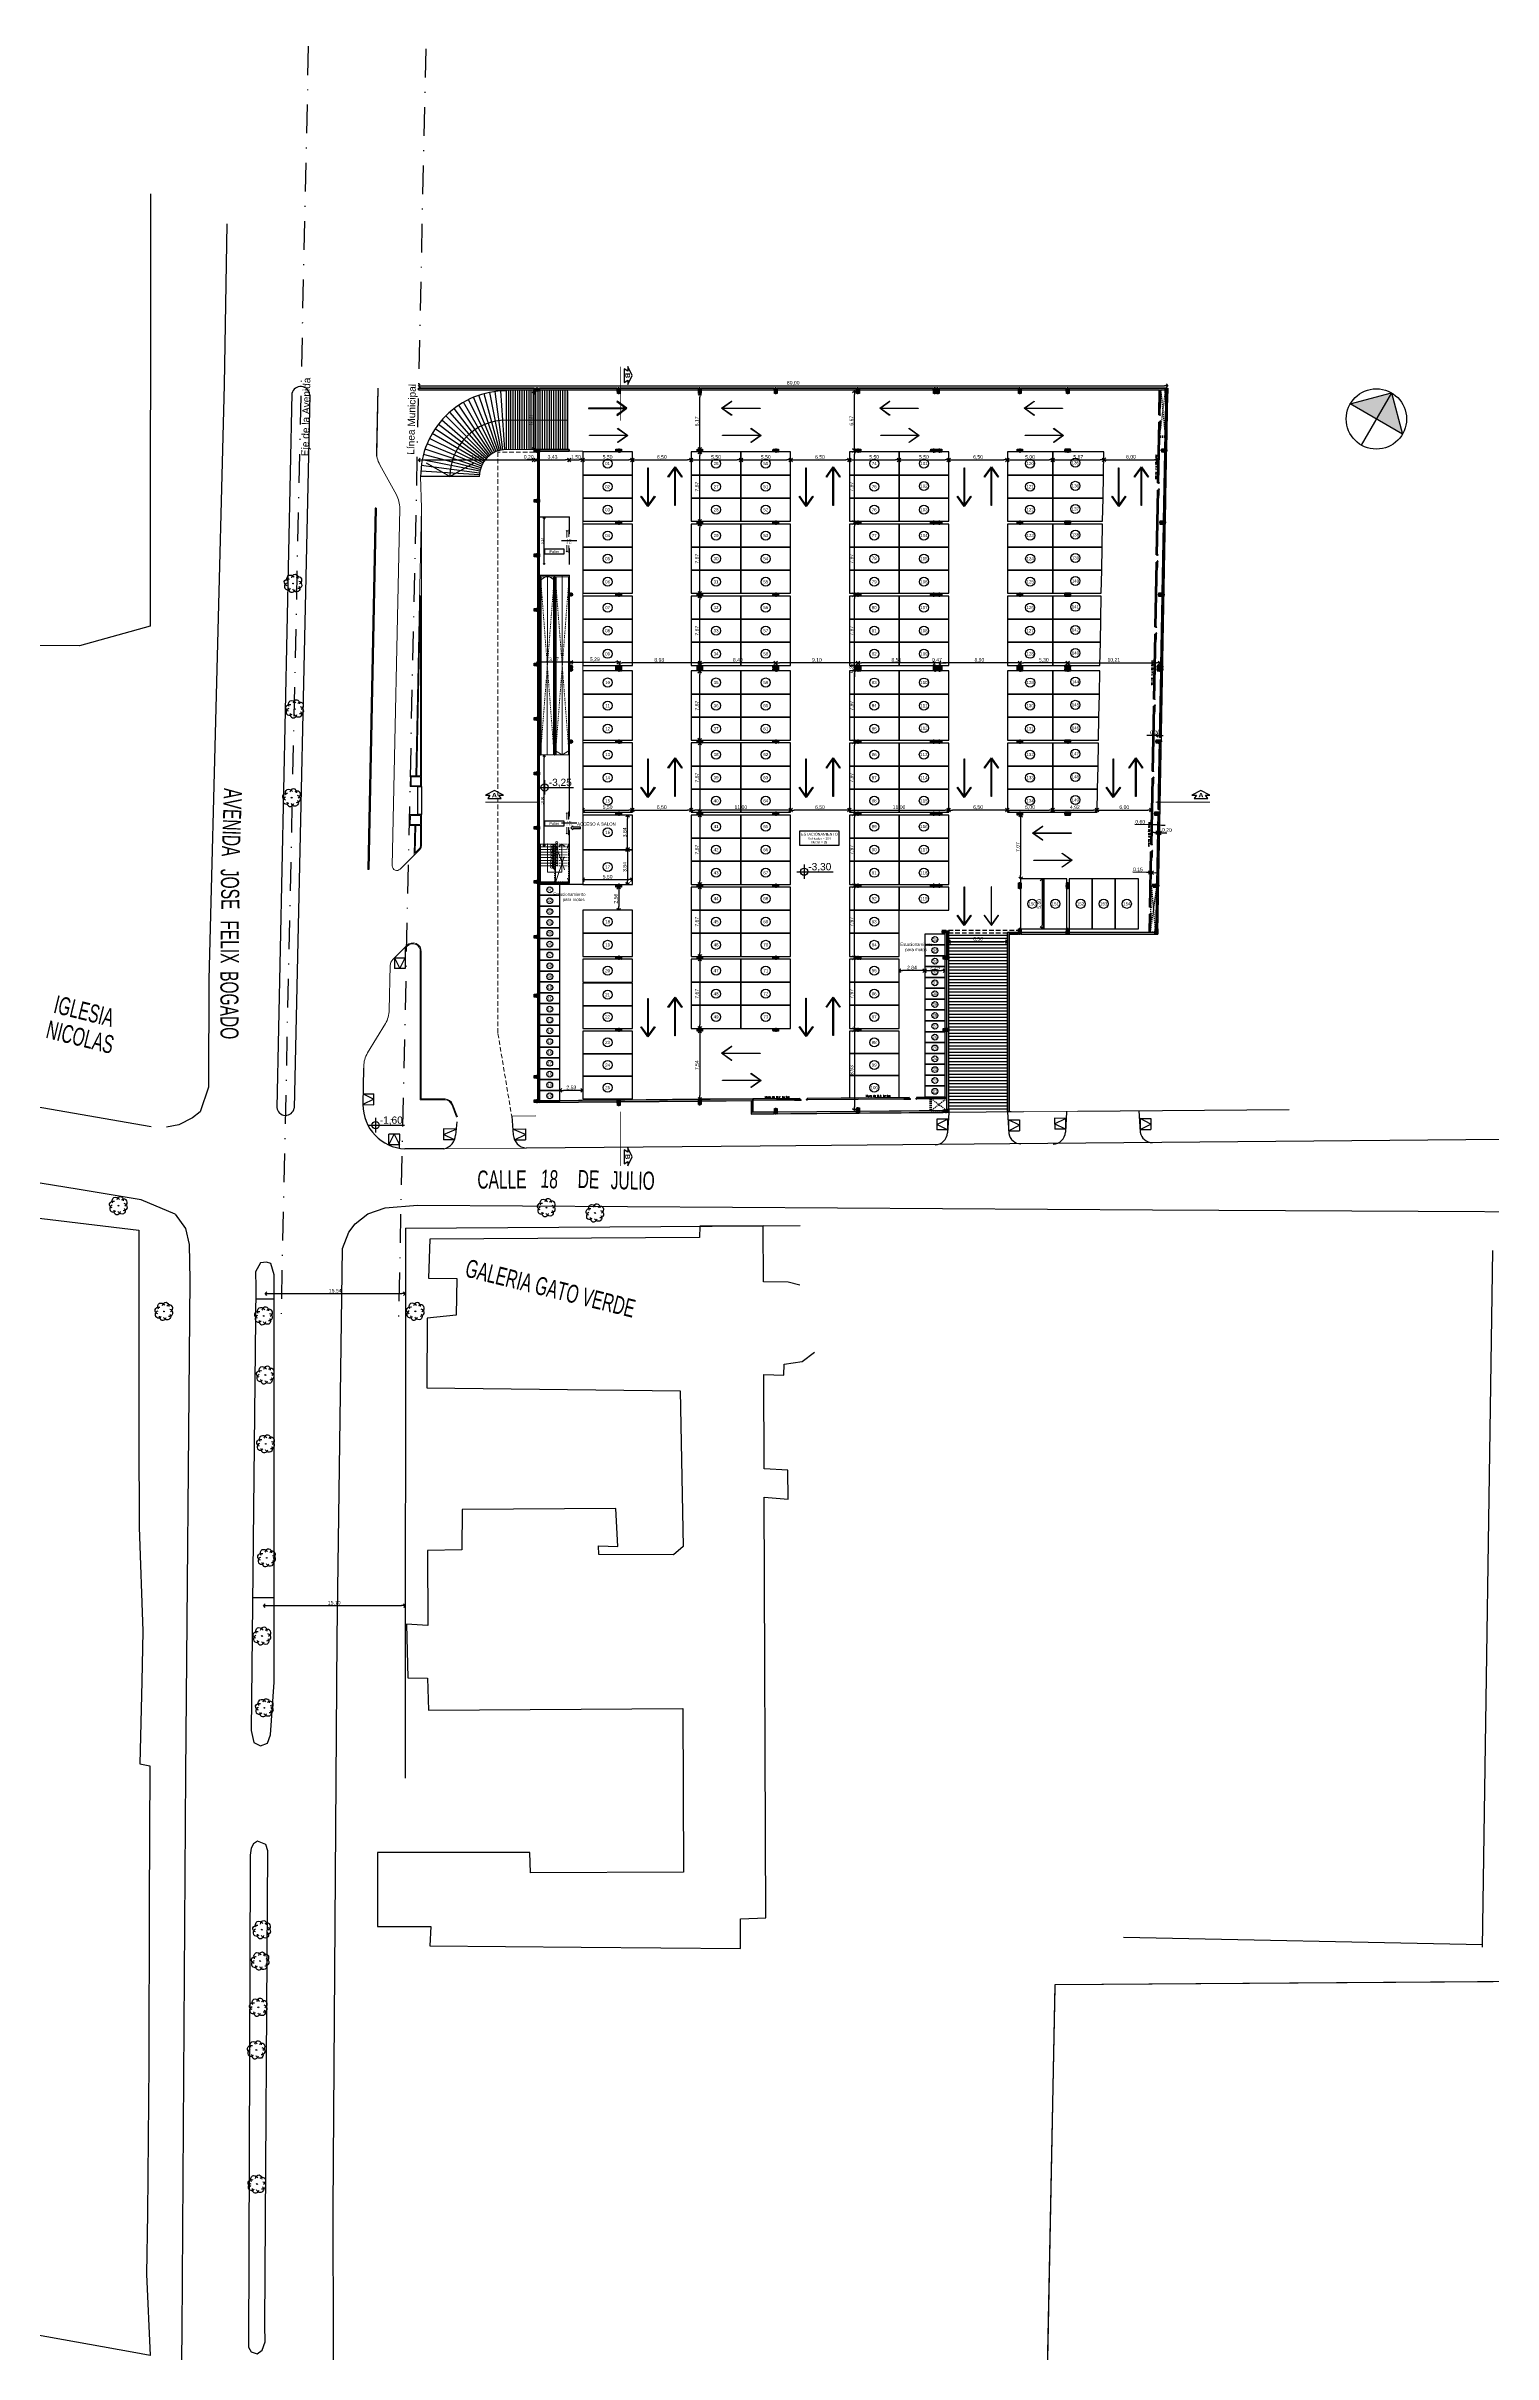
# Model space of a CAD drawing. Extents: x 306 to 2240, y 18 to 779.
# Drawn here: x 1196.4 to 1356.5, y 192.8 to 448.2 of the extents above; entities that cross this region are included whole.
import ezdxf
from ezdxf.enums import TextEntityAlignment as Align

# ---------------------------------------------------------------- set-up
doc = ezdxf.new("R2010")
doc.units = 0
doc.header["$MEASUREMENT"] = 0
doc.header["$PDMODE"] = 3
for name, pattern in [('15', [4, 3, -1]), ('DASHDOT', [25.4, 12.7, -6.35, 0, -6.35]), ('DASHED', [0.75, 0.5, -0.25]), ('HIDDEN2', [0.1875, 0.125, -0.0625])]:
    doc.linetypes.add(name, pattern=pattern)
for name, color, linetype in [('0603', 1, 'Continuous'), ('0604', 7, 'Continuous'), ('0611', 1, 'Continuous'), ('0612', 7, 'Continuous'), ('0703', 1, 'Continuous'), ('0707', 7, 'Continuous'), ('0801', 1, 'Continuous'), ('0808', 7, 'Continuous'), ('0mur', 2, 'Continuous'), ('1', 1, 'Continuous'), ('1005', 3, '15'), ('1007', 3, 'Continuous'), ('Aberturas', 2, 'Continuous'), ('COTA-ABERTURAS', 2, 'Continuous'), ('COTAS', 2, 'Continuous'), ('EQUIPAMIENTOS APOYO', 1, 'Continuous'), ('Escalera', 2, 'Continuous'), ('est estructura', 5, 'Continuous'), ('ESTACIONAMIENTO', 1, 'Continuous'), ('Estructura Color', 90, 'Continuous'), ('Estructura Textura', 1, 'Continuous'), ('FORMAVIGAS', 1, 'Continuous'), ('Linea de Est', 2, 'Continuous'), ('Línea de Corte', 2, 'Continuous'), ('MAMPOSTERIA', 6, 'Continuous'), ('Nombre de locales', 3, 'Continuous'), ('P1-Pisos', 1, 'Continuous'), ('PILARES SUBSUELO', 6, 'Continuous'), ('Piso', 1, 'Continuous'), ('Proyeccion', 1, 'Continuous'), ('rampa', 2, 'Continuous'), ('SANITARIOS', 1, 'Continuous'), ('Techo 02', 2, 'Continuous'), ('Vereda', 7, 'Continuous')]:
    doc.layers.add(name, color=color, linetype=linetype)
doc.styles.add('02', font='swissc.ttf')
doc.styles.add('arial', font='arial.ttf')
doc.styles.add('Arial Black', font='')
doc.styles.get("Standard").update_dxf_attribs({"font": 'arial.ttf'})
doc.styles.add('STYLE1', font='romans.shx')
doc.styles.get('Arial Black').set_extended_font_data('Arial Black')
doc.dimstyles.new('Cota 125', dxfattribs={"dimtxt": 0.25, "dimasz": 0.25, "dimexe": 1.25, "dimexo": 0.625, "dimgap": 0.05, "dimtad": 1, "dimzin": 1, "dimtxsty": 'Standard', "dimblk": 'OPEN90', "dimcen": 0, "dimse1": 1, "dimse2": 1, "dimclrd": 1, "dimclrt": 2, "dimadec": 0, "dimazin": 0, "dimtfac": 1, "dimtix": 1, "dimtmove": 0, "dimatfit": 3, "dimldrblk": 'OPEN90', "dimfxl": 1, "dimarcsym": 0})
doc.dimstyles.new('Cota 200', dxfattribs={"dimtxt": 0.4, "dimasz": 0.4, "dimexe": 1.25, "dimexo": 0.625, "dimgap": 0.05, "dimtad": 1, "dimzin": 1, "dimtxsty": 'arial', "dimblk": 'OPEN90', "dimcen": 0, "dimse1": 1, "dimse2": 1, "dimclrd": 1, "dimclrt": 2, "dimadec": 0, "dimazin": 0, "dimtfac": 1, "dimtix": 1, "dimtmove": 0, "dimatfit": 3, "dimldrblk": 'OPEN90', "dimfxl": 1, "dimarcsym": 0})
pattern_1 = [(45, (0, 0), (-0.0176777, 0.0176777), [])]

# ---------------------------------------------------------------- blocks, each defined once
blk = doc.blocks.new('_Open90')
at = {"color": 0, "linetype": 'ByBlock', "lineweight": -2}
for p, q in [((0, 0), (-1, 0)), ((-0.5, 0.5), (0, 0)), ((0, 0), (-0.5, -0.5))]:
    blk.add_line(p, q, dxfattribs=at)
blk = doc.blocks.new('*D167')
at = {"layer": 'COTAS', "color": 1, "linetype": 'Continuous', "lineweight": -2, "transparency": 16777216}
blk.add_line((1294.05, 345.89), (1295.5, 345.89), dxfattribs=at)
at = {"layer": 'Defpoints', "color": 0, "transparency": 16777216}
for p in [(1293.65, 346.18, 0), (1295.9, 346.18, 0), (1295.9, 345.89)]:
    blk.add_point(p, dxfattribs=at)
at = {"layer": 'COTAS', "color": 1, "lineweight": -2, "transparency": 16777216, "xscale": 0.4, "yscale": 0.4, "zscale": 0.4, "rotation": 180}
blk.add_blockref('_Open90', (1293.65, 345.89), dxfattribs=at)
at = {"layer": 'COTAS', "color": 1, "lineweight": -2, "transparency": 16777216, "xscale": 0.4, "yscale": 0.4, "zscale": 0.4}
blk.add_blockref('_Open90', (1295.9, 345.89), dxfattribs=at)
at = {"layer": 'COTAS', "color": 2, "transparency": 16777216, "insert": (1294.77, 346.18), "char_height": 0.4, "attachment_point": 5, "style": 'arial'}
blk.add_mtext('2,25', dxfattribs=at)
blk = doc.blocks.new('*D168')
at = {"layer": 'COTAS', "color": 1, "linetype": 'Continuous', "lineweight": -2, "transparency": 16777216}
blk.add_line((1293.25, 345.89), (1291.2, 345.89), dxfattribs=at)
at = {"layer": 'Defpoints', "color": 0, "transparency": 16777216}
for p in [(1290.8, 346.18), (1290.8, 345.89), (1293.65, 346.18, 0)]:
    blk.add_point(p, dxfattribs=at)
at = {"layer": 'COTAS', "color": 1, "lineweight": -2, "transparency": 16777216, "xscale": 0.4, "yscale": 0.4, "zscale": 0.4, "rotation": 180}
blk.add_blockref('_Open90', (1290.8, 345.89), dxfattribs=at)
at = {"layer": 'COTAS', "color": 1, "lineweight": -2, "transparency": 16777216, "xscale": 0.4, "yscale": 0.4, "zscale": 0.4}
blk.add_blockref('_Open90', (1293.65, 345.89), dxfattribs=at)
at = {"layer": 'COTAS', "color": 2, "transparency": 16777216, "insert": (1292.23, 346.18), "char_height": 0.4, "attachment_point": 5, "style": 'arial'}
blk.add_mtext('2,84', dxfattribs=at)
blk = doc.blocks.new('09')
for p, q in [((-0.04, 0.01), (0.04, 0.01)), ((-0.02, 0.03), (0.02, 0.03)), ((0, 0.05), (0, 0.05)), ((-0.04, -0.01), (0.04, -0.01)), ((-0.02, -0.03), (0.02, -0.03))]:
    blk.add_line(p, q)
for points in [[(-0.61, 0.39), (-0.76, 0.34), (-0.88, 0.27), (-0.97, 0.13), (-1, 0), (-0.96, -0.15), (-0.88, -0.26), (-0.83, -0.31), (-0.73, -0.36), (-0.58, -0.38)], [(-0.12, 0.67), (-0.2, 0.77), (-0.32, 0.84), (-0.46, 0.87), (-0.62, 0.83), (-0.74, 0.77), (-0.81, 0.63), (-0.83, 0.49), (-0.83, 0.42), (-0.79, 0.32), (-0.69, 0.22), (-0.62, 0.16)], [(-0.41, 0.6), (-0.39, 0.72), (-0.35, 0.82), (-0.3, 0.88), (-0.18, 0.96), (-0.03, 1), (0.1, 0.96), (0.24, 0.87), (0.31, 0.75), (0.36, 0.62), (0.37, 0.55)], [(0.11, 0.66), (0.19, 0.71), (0.31, 0.78), (0.42, 0.81), (0.49, 0.81), (0.63, 0.78), (0.76, 0.7), (0.82, 0.58), (0.84, 0.41), (0.81, 0.28), (0.75, 0.16), (0.69, 0.06)], [(0.67, -0.42), (0.8, -0.38), (0.91, -0.29), (0.99, -0.14), (1.01, -0.01), (0.95, 0.14), (0.86, 0.24), (0.8, 0.29), (0.7, 0.32), (0.56, 0.34)], [(-0.14, -0.69), (-0.19, -0.75), (-0.3, -0.83), (-0.4, -0.87), (-0.48, -0.87), (-0.61, -0.83), (-0.74, -0.75), (-0.8, -0.63), (-0.83, -0.47), (-0.79, -0.33), (-0.7, -0.18), (-0.64, -0.12)], [(-0.38, -0.63), (-0.34, -0.76), (-0.26, -0.88), (-0.13, -0.97), (0.01, -1.01), (0.15, -0.97), (0.27, -0.88), (0.32, -0.83), (0.36, -0.73), (0.38, -0.57)], [(0.15, -0.7), (0.32, -0.83), (0.46, -0.87), (0.62, -0.85), (0.74, -0.79), (0.83, -0.66), (0.86, -0.52), (0.86, -0.45), (0.83, -0.34), (0.74, -0.24), (0.67, -0.18)]]:
    blk.add_lwpolyline(points)
blk.add_lwpolyline([(0, -0.05), (-0.05, 0), (0, 0.05), (0.05, 0)], close=True)
blk = doc.blocks.new('*D213')
at = {"layer": 'COTAS', "color": 1, "linetype": 'Continuous', "lineweight": -2, "transparency": 16777216}
blk.add_line((1221.04, 310.14), (1235.78, 310.14), dxfattribs=at)
at = {"layer": 'Defpoints', "color": 0, "transparency": 16777216}
for p in [(1220.64, 309.57), (1236.18, 310.14), (1236.18, 309.55)]:
    blk.add_point(p, dxfattribs=at)
at = {"layer": 'COTAS', "color": 1, "lineweight": -2, "transparency": 16777216, "xscale": 0.4, "yscale": 0.4, "zscale": 0.4, "rotation": 180}
blk.add_blockref('_Open90', (1220.64, 310.14), dxfattribs=at)
at = {"layer": 'COTAS', "color": 1, "lineweight": -2, "transparency": 16777216, "xscale": 0.4, "yscale": 0.4, "zscale": 0.4}
blk.add_blockref('_Open90', (1236.18, 310.14), dxfattribs=at)
at = {"layer": 'COTAS', "color": 2, "transparency": 16777216, "insert": (1228.41, 310.43), "char_height": 0.4, "attachment_point": 5, "style": 'arial'}
blk.add_mtext('15,54', dxfattribs=at)
blk = doc.blocks.new('*D214')
at = {"layer": 'COTAS', "color": 1, "linetype": 'Continuous', "lineweight": -2, "transparency": 16777216}
blk.add_line((1220.86, 275.61), (1235.75, 275.61), dxfattribs=at)
at = {"layer": 'Defpoints', "color": 0, "transparency": 16777216}
for p in [(1220.46, 276.5), (1236.15, 276.49), (1236.15, 275.61)]:
    blk.add_point(p, dxfattribs=at)
at = {"layer": 'COTAS', "color": 1, "lineweight": -2, "transparency": 16777216, "xscale": 0.4, "yscale": 0.4, "zscale": 0.4, "rotation": 180}
blk.add_blockref('_Open90', (1220.46, 275.61), dxfattribs=at)
at = {"layer": 'COTAS', "color": 1, "lineweight": -2, "transparency": 16777216, "xscale": 0.4, "yscale": 0.4, "zscale": 0.4}
blk.add_blockref('_Open90', (1236.15, 275.61), dxfattribs=at)
at = {"layer": 'COTAS', "color": 2, "transparency": 16777216, "insert": (1228.3, 275.9), "char_height": 0.4, "attachment_point": 5, "style": 'arial'}
blk.add_mtext('15,70', dxfattribs=at)
blk = doc.blocks.new('*D197')
at = {"layer": 'COTAS', "color": 1, "linetype": 'Continuous', "lineweight": -2, "transparency": 16777216}
blk.add_line((1261.7, 363.65), (1267.4, 363.65), dxfattribs=at)
at = {"layer": 'Defpoints', "color": 0, "transparency": 16777216}
for p in [(1261.3, 363.4), (1267.8, 363.65), (1267.8, 363.4)]:
    blk.add_point(p, dxfattribs=at)
at = {"layer": 'COTAS', "color": 1, "lineweight": -2, "transparency": 16777216, "xscale": 0.4, "yscale": 0.4, "zscale": 0.4, "rotation": 180}
blk.add_blockref('_Open90', (1261.3, 363.65), dxfattribs=at)
at = {"layer": 'COTAS', "color": 1, "lineweight": -2, "transparency": 16777216, "xscale": 0.4, "yscale": 0.4, "zscale": 0.4}
blk.add_blockref('_Open90', (1267.8, 363.65), dxfattribs=at)
at = {"layer": 'COTAS', "color": 2, "transparency": 16777216, "insert": (1264.55, 363.94), "char_height": 0.4, "attachment_point": 5, "style": 'arial'}
blk.add_mtext('6,50', dxfattribs=at)
blk = doc.blocks.new('*D198')
at = {"layer": 'COTAS', "color": 1, "linetype": 'Continuous', "lineweight": -2, "transparency": 16777216}
blk.add_line((1268.76, 362.7), (1268.76, 355.83), dxfattribs=at)
at = {"layer": 'Defpoints', "color": 0, "transparency": 16777216}
for p in [(1268.76, 363.1), (1268.76, 355.43), (1269.06, 355.43)]:
    blk.add_point(p, dxfattribs=at)
at = {"layer": 'COTAS', "color": 1, "lineweight": -2, "transparency": 16777216, "xscale": 0.4, "yscale": 0.4, "zscale": 0.4}
for p, rotation in [((1268.76, 363.1), 90), ((1268.76, 355.43), 270)]:
    blk.add_blockref('_Open90', p, dxfattribs=dict(at, rotation=rotation))
at = {"layer": 'COTAS', "color": 2, "transparency": 16777216, "insert": (1268.47, 359.27), "char_height": 0.4, "attachment_point": 5, "rotation": 90, "style": 'arial'}
blk.add_mtext('7,67', dxfattribs=at)
blk = doc.blocks.new('*D199')
at = {"layer": 'COTAS', "color": 1, "linetype": 'Continuous', "lineweight": -2, "transparency": 16777216}
blk.add_line((1284.9, 363.65), (1279.2, 363.65), dxfattribs=at)
at = {"layer": 'Defpoints', "color": 0, "transparency": 16777216}
for p in [(1278.8, 363.65), (1278.8, 363.4), (1285.3, 363.4)]:
    blk.add_point(p, dxfattribs=at)
at = {"layer": 'COTAS', "color": 1, "lineweight": -2, "transparency": 16777216, "xscale": 0.4, "yscale": 0.4, "zscale": 0.4, "rotation": 180}
blk.add_blockref('_Open90', (1278.8, 363.65), dxfattribs=at)
at = {"layer": 'COTAS', "color": 1, "lineweight": -2, "transparency": 16777216, "xscale": 0.4, "yscale": 0.4, "zscale": 0.4}
blk.add_blockref('_Open90', (1285.3, 363.65), dxfattribs=at)
at = {"layer": 'COTAS', "color": 2, "transparency": 16777216, "insert": (1282.05, 363.94), "char_height": 0.4, "attachment_point": 5, "style": 'arial'}
blk.add_mtext('6,50', dxfattribs=at)
blk = doc.blocks.new('*D200')
at = {"layer": 'COTAS', "color": 1, "linetype": 'Continuous', "lineweight": -2, "transparency": 16777216}
blk.add_line((1302.4, 363.65), (1296.7, 363.65), dxfattribs=at)
at = {"layer": 'Defpoints', "color": 0, "transparency": 16777216}
for p in [(1296.3, 363.65), (1296.3, 363.4), (1302.8, 363.4)]:
    blk.add_point(p, dxfattribs=at)
at = {"layer": 'COTAS', "color": 1, "lineweight": -2, "transparency": 16777216, "xscale": 0.4, "yscale": 0.4, "zscale": 0.4, "rotation": 180}
blk.add_blockref('_Open90', (1296.3, 363.65), dxfattribs=at)
at = {"layer": 'COTAS', "color": 1, "lineweight": -2, "transparency": 16777216, "xscale": 0.4, "yscale": 0.4, "zscale": 0.4}
blk.add_blockref('_Open90', (1302.8, 363.65), dxfattribs=at)
at = {"layer": 'COTAS', "color": 2, "transparency": 16777216, "insert": (1299.55, 363.94), "char_height": 0.4, "attachment_point": 5, "style": 'arial'}
blk.add_mtext('6,50', dxfattribs=at)
blk = doc.blocks.new('*D201')
at = {"layer": 'COTAS', "color": 1, "linetype": 'Continuous', "lineweight": -2, "transparency": 16777216}
blk.add_line((1268.76, 403.98), (1268.76, 409.35), dxfattribs=at)
at = {"layer": 'Defpoints', "color": 0, "transparency": 16777216}
for p in [(1268.61, 409.75), (1268.76, 409.75), (1268.46, 403.58)]:
    blk.add_point(p, dxfattribs=at)
at = {"layer": 'COTAS', "color": 1, "lineweight": -2, "transparency": 16777216, "xscale": 0.4, "yscale": 0.4, "zscale": 0.4}
for p, rotation in [((1268.76, 409.75), 90), ((1268.76, 403.58), 270)]:
    blk.add_blockref('_Open90', p, dxfattribs=dict(at, rotation=rotation))
at = {"layer": 'COTAS', "color": 2, "transparency": 16777216, "insert": (1268.47, 406.66), "char_height": 0.4, "attachment_point": 5, "rotation": 90, "style": 'arial'}
blk.add_mtext('6,17', dxfattribs=at)
blk = doc.blocks.new('*D202')
at = {"layer": 'COTAS', "color": 1, "linetype": 'Continuous', "lineweight": -2, "transparency": 16777216}
blk.add_line((1268.76, 370.67), (1268.76, 363.8), dxfattribs=at)
at = {"layer": 'Defpoints', "color": 0, "transparency": 16777216}
for p in [(1268.46, 371.07), (1268.46, 363.4), (1268.76, 363.4)]:
    blk.add_point(p, dxfattribs=at)
at = {"layer": 'COTAS', "color": 1, "lineweight": -2, "transparency": 16777216, "xscale": 0.4, "yscale": 0.4, "zscale": 0.4}
for p, rotation in [((1268.76, 371.07), 90), ((1268.76, 363.4), 270)]:
    blk.add_blockref('_Open90', p, dxfattribs=dict(at, rotation=rotation))
at = {"layer": 'COTAS', "color": 2, "transparency": 16777216, "insert": (1268.47, 367.24), "char_height": 0.4, "attachment_point": 5, "rotation": 90, "style": 'arial'}
blk.add_mtext('7,67', dxfattribs=at)
blk = doc.blocks.new('*D246')
at = {"layer": 'COTAS', "color": 1, "linetype": 'Continuous', "lineweight": -2, "transparency": 16777216}
blk.add_line((1268.75, 371.77), (1268.75, 378.64), dxfattribs=at)
at = {"layer": 'Defpoints', "color": 0, "transparency": 16777216}
for p in [(1268.46, 379.04), (1268.75, 379.04), (1268.46, 371.37)]:
    blk.add_point(p, dxfattribs=at)
at = {"layer": 'COTAS', "color": 1, "lineweight": -2, "transparency": 16777216, "xscale": 0.4, "yscale": 0.4, "zscale": 0.4}
for p, rotation in [((1268.75, 379.04), 90), ((1268.75, 371.37), 270)]:
    blk.add_blockref('_Open90', p, dxfattribs=dict(at, rotation=rotation))
at = {"layer": 'COTAS', "color": 2, "transparency": 16777216, "insert": (1268.46, 375.21), "char_height": 0.4, "attachment_point": 5, "rotation": 90, "style": 'arial'}
blk.add_mtext('7,67', dxfattribs=at)
blk = doc.blocks.new('*D203')
at = {"layer": 'COTAS', "color": 1, "linetype": 'Continuous', "lineweight": -2, "transparency": 16777216}
blk.add_line((1268.76, 338.79), (1268.76, 332.05), dxfattribs=at)
at = {"layer": 'Defpoints', "color": 0, "transparency": 16777216}
for p in [(1268.46, 339.19), (1268.6, 331.65, 0), (1268.76, 331.65)]:
    blk.add_point(p, dxfattribs=at)
at = {"layer": 'COTAS', "color": 1, "lineweight": -2, "transparency": 16777216, "xscale": 0.4, "yscale": 0.4, "zscale": 0.4}
for p, rotation in [((1268.76, 339.19), 90), ((1268.76, 331.65), 270)]:
    blk.add_blockref('_Open90', p, dxfattribs=dict(at, rotation=rotation))
at = {"layer": 'COTAS', "color": 2, "transparency": 16777216, "insert": (1268.47, 335.42), "char_height": 0.4, "attachment_point": 5, "rotation": 90, "style": 'arial'}
blk.add_mtext('7,54', dxfattribs=at)
blk = doc.blocks.new('*D240')
at = {"layer": 'COTAS', "color": 1, "linetype": 'Continuous', "lineweight": -2, "transparency": 16777216}
blk.add_line((1296.7, 349.08), (1302.4, 349.08), dxfattribs=at)
at = {"layer": 'Defpoints', "color": 0, "transparency": 16777216}
for p in [(1296.3, 349.78), (1302.8, 349.77, 0), (1302.8, 349.08)]:
    blk.add_point(p, dxfattribs=at)
at = {"layer": 'COTAS', "color": 1, "lineweight": -2, "transparency": 16777216, "xscale": 0.4, "yscale": 0.4, "zscale": 0.4, "rotation": 180}
blk.add_blockref('_Open90', (1296.3, 349.08), dxfattribs=at)
at = {"layer": 'COTAS', "color": 1, "lineweight": -2, "transparency": 16777216, "xscale": 0.4, "yscale": 0.4, "zscale": 0.4}
blk.add_blockref('_Open90', (1302.8, 349.08), dxfattribs=at)
at = {"layer": 'COTAS', "color": 2, "transparency": 16777216, "insert": (1299.55, 349.37), "char_height": 0.4, "attachment_point": 5, "style": 'arial'}
blk.add_mtext('6,50', dxfattribs=at)
blk = doc.blocks.new('*D241')
at = {"layer": 'COTAS', "color": 1, "linetype": 'Continuous', "lineweight": -2, "transparency": 16777216}
blk.add_line((1268.76, 380.06), (1268.76, 386.94), dxfattribs=at)
at = {"layer": 'Defpoints', "color": 0, "transparency": 16777216}
for p in [(1267.8, 387.34), (1268.76, 387.34), (1267.8, 379.66)]:
    blk.add_point(p, dxfattribs=at)
at = {"layer": 'COTAS', "color": 1, "lineweight": -2, "transparency": 16777216, "xscale": 0.4, "yscale": 0.4, "zscale": 0.4}
for p, rotation in [((1268.76, 387.34), 90), ((1268.76, 379.66), 270)]:
    blk.add_blockref('_Open90', p, dxfattribs=dict(at, rotation=rotation))
at = {"layer": 'COTAS', "color": 2, "transparency": 16777216, "insert": (1268.47, 383.5), "char_height": 0.4, "attachment_point": 5, "rotation": 90, "style": 'arial'}
blk.add_mtext('7,67', dxfattribs=at)
blk = doc.blocks.new('*D242')
at = {"layer": 'COTAS', "color": 1, "linetype": 'Continuous', "lineweight": -2, "transparency": 16777216}
blk.add_line((1268.76, 388.04), (1268.76, 394.91), dxfattribs=at)
at = {"layer": 'Defpoints', "color": 0, "transparency": 16777216}
for p in [(1267.8, 395.31), (1268.76, 395.31), (1267.8, 387.64)]:
    blk.add_point(p, dxfattribs=at)
at = {"layer": 'COTAS', "color": 1, "lineweight": -2, "transparency": 16777216, "xscale": 0.4, "yscale": 0.4, "zscale": 0.4}
for p, rotation in [((1268.76, 395.31), 90), ((1268.76, 387.64), 270)]:
    blk.add_blockref('_Open90', p, dxfattribs=dict(at, rotation=rotation))
at = {"layer": 'COTAS', "color": 2, "transparency": 16777216, "insert": (1268.47, 391.47), "char_height": 0.4, "attachment_point": 5, "rotation": 90, "style": 'arial'}
blk.add_mtext('7,67', dxfattribs=at)
blk = doc.blocks.new('*D243')
at = {"layer": 'COTAS', "color": 1, "linetype": 'Continuous', "lineweight": -2, "transparency": 16777216}
blk.add_line((1268.76, 396.01), (1268.76, 402.88), dxfattribs=at)
at = {"layer": 'Defpoints', "color": 0, "transparency": 16777216}
for p in [(1267.8, 403.28), (1268.76, 403.28), (1267.8, 395.61)]:
    blk.add_point(p, dxfattribs=at)
at = {"layer": 'COTAS', "color": 1, "lineweight": -2, "transparency": 16777216, "xscale": 0.4, "yscale": 0.4, "zscale": 0.4}
for p, rotation in [((1268.76, 403.28), 90), ((1268.76, 395.61), 270)]:
    blk.add_blockref('_Open90', p, dxfattribs=dict(at, rotation=rotation))
at = {"layer": 'COTAS', "color": 2, "transparency": 16777216, "insert": (1268.47, 399.44), "char_height": 0.4, "attachment_point": 5, "rotation": 90, "style": 'arial'}
blk.add_mtext('7,67', dxfattribs=at)
blk = doc.blocks.new('*D244')
at = {"layer": 'COTAS', "color": 1, "linetype": 'Continuous', "lineweight": -2, "transparency": 16777216}
blk.add_line((1268.76, 354.73), (1268.76, 347.86), dxfattribs=at)
at = {"layer": 'Defpoints', "color": 0, "transparency": 16777216}
for p in [(1267.8, 355.13), (1267.8, 347.46), (1268.76, 347.46)]:
    blk.add_point(p, dxfattribs=at)
at = {"layer": 'COTAS', "color": 1, "lineweight": -2, "transparency": 16777216, "xscale": 0.4, "yscale": 0.4, "zscale": 0.4}
for p, rotation in [((1268.76, 355.13), 90), ((1268.76, 347.46), 270)]:
    blk.add_blockref('_Open90', p, dxfattribs=dict(at, rotation=rotation))
at = {"layer": 'COTAS', "color": 2, "transparency": 16777216, "insert": (1268.47, 351.29), "char_height": 0.4, "attachment_point": 5, "rotation": 90, "style": 'arial'}
blk.add_mtext('7,67', dxfattribs=at)
blk = doc.blocks.new('*D245')
at = {"layer": 'COTAS', "color": 1, "linetype": 'Continuous', "lineweight": -2, "transparency": 16777216}
blk.add_line((1268.76, 346.76), (1268.76, 339.89), dxfattribs=at)
at = {"layer": 'Defpoints', "color": 0, "transparency": 16777216}
for p in [(1267.8, 347.16), (1267.8, 339.49), (1268.76, 339.49)]:
    blk.add_point(p, dxfattribs=at)
at = {"layer": 'COTAS', "color": 1, "lineweight": -2, "transparency": 16777216, "xscale": 0.4, "yscale": 0.4, "zscale": 0.4}
for p, rotation in [((1268.76, 347.16), 90), ((1268.76, 339.49), 270)]:
    blk.add_blockref('_Open90', p, dxfattribs=dict(at, rotation=rotation))
at = {"layer": 'COTAS', "color": 2, "transparency": 16777216, "insert": (1268.47, 343.32), "char_height": 0.4, "attachment_point": 5, "rotation": 90, "style": 'arial'}
blk.add_mtext('7,67', dxfattribs=at)
blk = doc.blocks.new('*D235')
at = {"layer": 'COTAS', "color": 1, "linetype": 'Continuous', "lineweight": -2, "transparency": 16777216}
blk.add_line((1260.77, 359.67), (1260.77, 362.7), dxfattribs=at)
at = {"layer": 'Defpoints', "color": 0, "transparency": 16777216}
for p in [(1260.77, 363.1), (1261.3, 363.1), (1261.3, 359.27)]:
    blk.add_point(p, dxfattribs=at)
at = {"layer": 'COTAS', "color": 1, "lineweight": -2, "transparency": 16777216, "xscale": 0.4, "yscale": 0.4, "zscale": 0.4}
for p, rotation in [((1260.77, 363.1), 90), ((1260.77, 359.27), 270)]:
    blk.add_blockref('_Open90', p, dxfattribs=dict(at, rotation=rotation))
at = {"layer": 'COTAS', "color": 2, "transparency": 16777216, "insert": (1260.48, 361.18), "char_height": 0.4, "attachment_point": 5, "rotation": 90, "style": 'arial'}
blk.add_mtext('3,84', dxfattribs=at)
blk = doc.blocks.new('*D236')
at = {"layer": 'COTAS', "color": 1, "linetype": 'Continuous', "lineweight": -2, "transparency": 16777216}
blk.add_line((1260.77, 358.87), (1260.77, 355.83), dxfattribs=at)
at = {"layer": 'Defpoints', "color": 0, "transparency": 16777216}
for p in [(1261.3, 359.27), (1260.77, 355.43), (1261.3, 355.43)]:
    blk.add_point(p, dxfattribs=at)
at = {"layer": 'COTAS', "color": 1, "lineweight": -2, "transparency": 16777216, "xscale": 0.4, "yscale": 0.4, "zscale": 0.4}
for p, rotation in [((1260.77, 359.27), 90), ((1260.77, 355.43), 270)]:
    blk.add_blockref('_Open90', p, dxfattribs=dict(at, rotation=rotation))
at = {"layer": 'COTAS', "color": 2, "transparency": 16777216, "insert": (1260.48, 357.35), "char_height": 0.4, "attachment_point": 5, "rotation": 90, "style": 'arial'}
blk.add_mtext('3,84', dxfattribs=at)
blk = doc.blocks.new('*D237')
at = {"layer": 'COTAS', "color": 1, "linetype": 'Continuous', "lineweight": -2, "transparency": 16777216}
blk.add_line((1256.2, 355.95), (1260.9, 355.95), dxfattribs=at)
at = {"layer": 'Defpoints', "color": 0, "transparency": 16777216}
for p in [(1255.8, 355.43), (1261.3, 355.95), (1261.3, 355.43)]:
    blk.add_point(p, dxfattribs=at)
at = {"layer": 'COTAS', "color": 1, "lineweight": -2, "transparency": 16777216, "xscale": 0.4, "yscale": 0.4, "zscale": 0.4, "rotation": 180}
blk.add_blockref('_Open90', (1255.8, 355.95), dxfattribs=at)
at = {"layer": 'COTAS', "color": 1, "lineweight": -2, "transparency": 16777216, "xscale": 0.4, "yscale": 0.4, "zscale": 0.4}
blk.add_blockref('_Open90', (1261.3, 355.95), dxfattribs=at)
at = {"layer": 'COTAS', "color": 2, "transparency": 16777216, "insert": (1258.55, 356.24), "char_height": 0.4, "attachment_point": 5, "style": 'arial'}
blk.add_mtext('5,50', dxfattribs=at)
blk = doc.blocks.new('nipl')
at = {"layer": 'ESTACIONAMIENTO'}
for p, q in [((-0.8, 0), (3.2, 0)), ((0, 0.8), (0, -0.8))]:
    blk.add_line(p, q, dxfattribs=at)
blk.add_circle((0, 0), 0.4, dxfattribs=at)
blk.add_attdef('±0,00', (0.46, 0.16), '', height=0.8)
blk = doc.blocks.new('*D238')
at = {"layer": 'COTAS', "color": 1, "lineweight": -2, "transparency": 16777216}
blk.add_line((1251.53, 391.06), (1251.53, 395.8), dxfattribs=at)
at = {"layer": 'Defpoints', "color": 0, "transparency": 16777216}
for p in [(1251.07, 396.05), (1251.53, 396.05), (1251.07, 390.81)]:
    blk.add_point(p, dxfattribs=at)
at = {"layer": 'COTAS', "color": 1, "lineweight": -2, "transparency": 16777216, "xscale": 0.25, "yscale": 0.25, "zscale": 0.25}
for p, rotation in [((1251.53, 396.05), 90), ((1251.53, 390.81), 270)]:
    blk.add_blockref('_Open90', p, dxfattribs=dict(at, rotation=rotation))
at = {"layer": 'COTAS', "color": 2, "transparency": 16777216, "insert": (1251.33, 393.43), "char_height": 0.25, "attachment_point": 5, "rotation": 90}
blk.add_mtext('5,24', dxfattribs=at)
blk = doc.blocks.new('*D191')
at = {"layer": 'COTAS', "color": 1, "lineweight": -2, "transparency": 16777216}
blk.add_line((1251.54, 359.92), (1251.54, 369.47), dxfattribs=at)
at = {"layer": 'Defpoints', "color": 0, "transparency": 16777216}
for p in [(1251.54, 369.72), (1251.6, 369.72, 0), (1251.61, 359.67, 0)]:
    blk.add_point(p, dxfattribs=at)
at = {"layer": 'COTAS', "color": 1, "lineweight": -2, "transparency": 16777216, "xscale": 0.25, "yscale": 0.25, "zscale": 0.25}
for p, rotation in [((1251.54, 369.72), 90), ((1251.54, 359.67), 270)]:
    blk.add_blockref('_Open90', p, dxfattribs=dict(at, rotation=rotation))
at = {"layer": 'COTAS', "color": 2, "transparency": 16777216, "insert": (1251.34, 364.69), "char_height": 0.25, "attachment_point": 5, "rotation": 90}
blk.add_mtext('10,06', dxfattribs=at)
blk = doc.blocks.new('*D192')
at = {"layer": 'COTAS', "color": 1, "linetype": 'Continuous', "lineweight": -2, "transparency": 16777216}
blk.add_line((1256.2, 363.65), (1260.9, 363.65), dxfattribs=at)
at = {"layer": 'Defpoints', "color": 0, "transparency": 16777216}
for p in [(1255.8, 363.4), (1261.3, 363.65), (1261.3, 363.4)]:
    blk.add_point(p, dxfattribs=at)
at = {"layer": 'COTAS', "color": 1, "lineweight": -2, "transparency": 16777216, "xscale": 0.4, "yscale": 0.4, "zscale": 0.4, "rotation": 180}
blk.add_blockref('_Open90', (1255.8, 363.65), dxfattribs=at)
at = {"layer": 'COTAS', "color": 1, "lineweight": -2, "transparency": 16777216, "xscale": 0.4, "yscale": 0.4, "zscale": 0.4}
blk.add_blockref('_Open90', (1261.3, 363.65), dxfattribs=at)
at = {"layer": 'COTAS', "color": 2, "transparency": 16777216, "insert": (1258.55, 363.94), "char_height": 0.4, "attachment_point": 5, "style": 'arial'}
blk.add_mtext('5,50', dxfattribs=at)
blk = doc.blocks.new('*D193')
at = {"layer": 'COTAS', "color": 1, "linetype": 'Continuous', "lineweight": -2, "transparency": 16777216}
blk.add_line((1278.4, 363.65), (1268.2, 363.65), dxfattribs=at)
at = {"layer": 'Defpoints', "color": 0, "transparency": 16777216}
for p in [(1267.8, 363.65), (1267.8, 363.4), (1278.8, 363.4)]:
    blk.add_point(p, dxfattribs=at)
at = {"layer": 'COTAS', "color": 1, "lineweight": -2, "transparency": 16777216, "xscale": 0.4, "yscale": 0.4, "zscale": 0.4, "rotation": 180}
blk.add_blockref('_Open90', (1267.8, 363.65), dxfattribs=at)
at = {"layer": 'COTAS', "color": 1, "lineweight": -2, "transparency": 16777216, "xscale": 0.4, "yscale": 0.4, "zscale": 0.4}
blk.add_blockref('_Open90', (1278.8, 363.65), dxfattribs=at)
at = {"layer": 'COTAS', "color": 2, "transparency": 16777216, "insert": (1273.3, 363.94), "char_height": 0.4, "attachment_point": 5, "style": 'arial'}
blk.add_mtext('11,00', dxfattribs=at)
blk = doc.blocks.new('*D194')
at = {"layer": 'COTAS', "color": 1, "linetype": 'Continuous', "lineweight": -2, "transparency": 16777216}
blk.add_line((1285.7, 363.65), (1295.9, 363.65), dxfattribs=at)
at = {"layer": 'Defpoints', "color": 0, "transparency": 16777216}
for p in [(1285.3, 363.4), (1296.3, 363.65), (1296.3, 363.4)]:
    blk.add_point(p, dxfattribs=at)
at = {"layer": 'COTAS', "color": 1, "lineweight": -2, "transparency": 16777216, "xscale": 0.4, "yscale": 0.4, "zscale": 0.4, "rotation": 180}
blk.add_blockref('_Open90', (1285.3, 363.65), dxfattribs=at)
at = {"layer": 'COTAS', "color": 1, "lineweight": -2, "transparency": 16777216, "xscale": 0.4, "yscale": 0.4, "zscale": 0.4}
blk.add_blockref('_Open90', (1296.3, 363.65), dxfattribs=at)
at = {"layer": 'COTAS', "color": 2, "transparency": 16777216, "insert": (1290.8, 363.94), "char_height": 0.4, "attachment_point": 5, "style": 'arial'}
blk.add_mtext('11,00', dxfattribs=at)
blk = doc.blocks.new('*D195')
at = {"layer": 'COTAS', "color": 1, "linetype": 'Continuous', "lineweight": -2, "transparency": 16777216}
blk.add_line((1303.2, 363.65), (1307.4, 363.65), dxfattribs=at)
at = {"layer": 'Defpoints', "color": 0, "transparency": 16777216}
for p in [(1302.8, 363.4), (1307.8, 363.65), (1307.8, 363.4)]:
    blk.add_point(p, dxfattribs=at)
at = {"layer": 'COTAS', "color": 1, "lineweight": -2, "transparency": 16777216, "xscale": 0.4, "yscale": 0.4, "zscale": 0.4, "rotation": 180}
blk.add_blockref('_Open90', (1302.8, 363.65), dxfattribs=at)
at = {"layer": 'COTAS', "color": 1, "lineweight": -2, "transparency": 16777216, "xscale": 0.4, "yscale": 0.4, "zscale": 0.4}
blk.add_blockref('_Open90', (1307.8, 363.65), dxfattribs=at)
at = {"layer": 'COTAS', "color": 2, "transparency": 16777216, "insert": (1305.3, 363.94), "char_height": 0.4, "attachment_point": 5, "style": 'arial'}
blk.add_mtext('5,00', dxfattribs=at)
blk = doc.blocks.new('Norte')
h = blk.add_hatch(color=0)
h.dxf.hatch_style = 1
h.paths.add_polyline_path([(0, 6.68), (6.68, 0), (0, -6.68)])
blk.add_line((6.68, 0), (-6.69, 0))
blk.add_lwpolyline([(0, 6.68), (6.68, 0), (0, -6.68), (0, 6.68)])
blk.add_circle((0, 0), 6.68)
blk = doc.blocks.new('*D196')
at = {"layer": 'COTAS', "color": 1, "linetype": 'Continuous', "lineweight": -2, "transparency": 16777216}
blk.add_line((1259.78, 354.73), (1259.78, 352.97), dxfattribs=at)
at = {"layer": 'Defpoints', "color": 0, "transparency": 16777216}
for p in [(1260.08, 355.13), (1259.78, 352.57), (1260.08, 352.57)]:
    blk.add_point(p, dxfattribs=at)
at = {"layer": 'COTAS', "color": 1, "lineweight": -2, "transparency": 16777216, "xscale": 0.4, "yscale": 0.4, "zscale": 0.4}
for p, rotation in [((1259.78, 355.13), 90), ((1259.78, 352.57), 270)]:
    blk.add_blockref('_Open90', p, dxfattribs=dict(at, rotation=rotation))
at = {"layer": 'COTAS', "color": 2, "transparency": 16777216, "insert": (1259.49, 353.85), "char_height": 0.4, "attachment_point": 5, "rotation": 90, "style": 'arial'}
blk.add_mtext('2,56', dxfattribs=at)
blk = doc.blocks.new('*D239')
at = {"layer": 'COTAS', "color": 1, "linetype": 'Continuous', "lineweight": -2, "transparency": 16777216}
blk.add_line((1255.4, 332.63), (1253.67, 332.63), dxfattribs=at)
at = {"layer": 'Defpoints', "color": 0, "transparency": 16777216}
for p in [(1253.27, 332.63), (1253.27, 331.69, 0), (1255.8, 331.69)]:
    blk.add_point(p, dxfattribs=at)
at = {"layer": 'COTAS', "color": 1, "lineweight": -2, "transparency": 16777216, "xscale": 0.4, "yscale": 0.4, "zscale": 0.4, "rotation": 180}
blk.add_blockref('_Open90', (1253.27, 332.63), dxfattribs=at)
at = {"layer": 'COTAS', "color": 1, "lineweight": -2, "transparency": 16777216, "xscale": 0.4, "yscale": 0.4, "zscale": 0.4}
blk.add_blockref('_Open90', (1255.8, 332.63), dxfattribs=at)
at = {"layer": 'COTAS', "color": 2, "transparency": 16777216, "insert": (1254.54, 332.92), "char_height": 0.4, "attachment_point": 5, "style": 'arial'}
blk.add_mtext('2,53', dxfattribs=at)
blk = doc.blocks.new('*D215')
at = {"layer": 'COTAS', "color": 1, "linetype": 'Continuous', "lineweight": -2, "transparency": 16777216}
blk.add_line((1250.41, 403.95), (1250.41, 409.65), dxfattribs=at)
at = {"layer": 'Defpoints', "color": 0, "transparency": 16777216}
for p in [(1250.41, 410.05), (1250.42, 410.05, 0), (1250.42, 403.55, 0)]:
    blk.add_point(p, dxfattribs=at)
at = {"layer": 'COTAS', "color": 1, "lineweight": -2, "transparency": 16777216, "xscale": 0.4, "yscale": 0.4, "zscale": 0.4}
for p, rotation in [((1250.41, 410.05), 90), ((1250.41, 403.55), 270)]:
    blk.add_blockref('_Open90', p, dxfattribs=dict(at, rotation=rotation))
at = {"layer": 'COTAS', "color": 2, "transparency": 16777216, "insert": (1250.12, 406.8), "char_height": 0.4, "attachment_point": 5, "rotation": 90, "style": 'arial'}
blk.add_mtext('6,50', dxfattribs=at)
blk = doc.blocks.new('*D169')
at = {"layer": 'COTAS', "color": 1, "linetype": 'Continuous', "lineweight": -2, "transparency": 16777216}
blk.add_line((1238.02, 402.4), (1250.22, 402.4), dxfattribs=at)
at = {"layer": 'Defpoints', "color": 0, "transparency": 16777216}
for p in [(1237.62, 410.35), (1250.62, 403.25, 0), (1250.62, 402.4)]:
    blk.add_point(p, dxfattribs=at)
at = {"layer": 'COTAS', "color": 1, "lineweight": -2, "transparency": 16777216, "xscale": 0.4, "yscale": 0.4, "zscale": 0.4, "rotation": 180}
blk.add_blockref('_Open90', (1237.62, 402.4), dxfattribs=at)
at = {"layer": 'COTAS', "color": 1, "lineweight": -2, "transparency": 16777216, "xscale": 0.4, "yscale": 0.4, "zscale": 0.4}
blk.add_blockref('_Open90', (1250.62, 402.4), dxfattribs=at)
at = {"layer": 'COTAS', "color": 2, "transparency": 16777216, "insert": (1244.12, 402.69), "char_height": 0.4, "attachment_point": 5, "style": 'arial'}
blk.add_mtext('13,00', dxfattribs=at)
blk = doc.blocks.new('*D216')
at = {"layer": 'COTAS', "color": 1, "linetype": 'Continuous', "lineweight": -2, "transparency": 16777216}
blk.add_line((1251.02, 402.4), (1253.9, 402.4), dxfattribs=at)
at = {"layer": 'Defpoints', "color": 0, "transparency": 16777216}
for p in [(1250.62, 403.25, 0), (1254.3, 403.35, 0), (1254.3, 402.4)]:
    blk.add_point(p, dxfattribs=at)
at = {"layer": 'COTAS', "color": 1, "lineweight": -2, "transparency": 16777216, "xscale": 0.4, "yscale": 0.4, "zscale": 0.4, "rotation": 180}
blk.add_blockref('_Open90', (1250.62, 402.4), dxfattribs=at)
at = {"layer": 'COTAS', "color": 1, "lineweight": -2, "transparency": 16777216, "xscale": 0.4, "yscale": 0.4, "zscale": 0.4}
blk.add_blockref('_Open90', (1254.3, 402.4), dxfattribs=at)
at = {"layer": 'COTAS', "color": 2, "transparency": 16777216, "insert": (1252.46, 402.69), "char_height": 0.4, "attachment_point": 5, "style": 'arial'}
blk.add_mtext('3,43', dxfattribs=at)
blk = doc.blocks.new('*D217')
at = {"layer": 'COTAS', "color": 1, "linetype": 'Continuous', "lineweight": -2, "transparency": 16777216}
blk.add_line((1254.7, 402.4), (1255.4, 402.4), dxfattribs=at)
at = {"layer": 'Defpoints', "color": 0, "transparency": 16777216}
for p in [(1254.3, 403.35, 0), (1255.8, 403.35, 0), (1255.8, 402.4)]:
    blk.add_point(p, dxfattribs=at)
at = {"layer": 'COTAS', "color": 1, "lineweight": -2, "transparency": 16777216, "xscale": 0.4, "yscale": 0.4, "zscale": 0.4, "rotation": 180}
blk.add_blockref('_Open90', (1254.3, 402.4), dxfattribs=at)
at = {"layer": 'COTAS', "color": 1, "lineweight": -2, "transparency": 16777216, "xscale": 0.4, "yscale": 0.4, "zscale": 0.4}
blk.add_blockref('_Open90', (1255.8, 402.4), dxfattribs=at)
at = {"layer": 'COTAS', "color": 2, "transparency": 16777216, "insert": (1255.05, 402.69), "char_height": 0.4, "attachment_point": 5, "style": 'arial'}
blk.add_mtext('1,50', dxfattribs=at)
blk = doc.blocks.new('*D218')
at = {"layer": 'COTAS', "color": 1, "lineweight": -2, "transparency": 16777216}
blk.add_line((1256.2, 402.4), (1260.9, 402.4), dxfattribs=at)
at = {"layer": 'Defpoints', "color": 0, "transparency": 16777216}
for p in [(1255.8, 403.35, 0), (1261.3, 403.28), (1261.3, 402.4)]:
    blk.add_point(p, dxfattribs=at)
at = {"layer": 'COTAS', "color": 1, "lineweight": -2, "transparency": 16777216, "xscale": 0.4, "yscale": 0.4, "zscale": 0.4, "rotation": 180}
blk.add_blockref('_Open90', (1255.8, 402.4), dxfattribs=at)
at = {"layer": 'COTAS', "color": 1, "lineweight": -2, "transparency": 16777216, "xscale": 0.4, "yscale": 0.4, "zscale": 0.4}
blk.add_blockref('_Open90', (1261.3, 402.4), dxfattribs=at)
at = {"layer": 'COTAS', "color": 2, "transparency": 16777216, "insert": (1258.55, 402.69), "char_height": 0.4, "attachment_point": 5, "style": 'arial'}
blk.add_mtext('5,50', dxfattribs=at)
blk = doc.blocks.new('*D219')
at = {"layer": 'COTAS', "color": 1, "lineweight": -2, "transparency": 16777216}
blk.add_line((1261.7, 402.4), (1267.4, 402.4), dxfattribs=at)
at = {"layer": 'Defpoints', "color": 0, "transparency": 16777216}
for p in [(1261.3, 403.28), (1267.8, 403.28), (1267.8, 402.4)]:
    blk.add_point(p, dxfattribs=at)
at = {"layer": 'COTAS', "color": 1, "lineweight": -2, "transparency": 16777216, "xscale": 0.4, "yscale": 0.4, "zscale": 0.4, "rotation": 180}
blk.add_blockref('_Open90', (1261.3, 402.4), dxfattribs=at)
at = {"layer": 'COTAS', "color": 1, "lineweight": -2, "transparency": 16777216, "xscale": 0.4, "yscale": 0.4, "zscale": 0.4}
blk.add_blockref('_Open90', (1267.8, 402.4), dxfattribs=at)
at = {"layer": 'COTAS', "color": 2, "transparency": 16777216, "insert": (1264.55, 402.69), "char_height": 0.4, "attachment_point": 5, "style": 'arial'}
blk.add_mtext('6,50', dxfattribs=at)
blk = doc.blocks.new('*D220')
at = {"layer": 'COTAS', "color": 1, "lineweight": -2, "transparency": 16777216}
blk.add_line((1268.2, 402.4), (1272.9, 402.4), dxfattribs=at)
at = {"layer": 'Defpoints', "color": 0, "transparency": 16777216}
for p in [(1267.8, 403.28), (1273.3, 403.28), (1273.3, 402.4)]:
    blk.add_point(p, dxfattribs=at)
at = {"layer": 'COTAS', "color": 1, "lineweight": -2, "transparency": 16777216, "xscale": 0.4, "yscale": 0.4, "zscale": 0.4, "rotation": 180}
blk.add_blockref('_Open90', (1267.8, 402.4), dxfattribs=at)
at = {"layer": 'COTAS', "color": 1, "lineweight": -2, "transparency": 16777216, "xscale": 0.4, "yscale": 0.4, "zscale": 0.4}
blk.add_blockref('_Open90', (1273.3, 402.4), dxfattribs=at)
at = {"layer": 'COTAS', "color": 2, "transparency": 16777216, "insert": (1270.55, 402.69), "char_height": 0.4, "attachment_point": 5, "style": 'arial'}
blk.add_mtext('5,50', dxfattribs=at)
blk = doc.blocks.new('*D221')
at = {"layer": 'COTAS', "color": 1, "lineweight": -2, "transparency": 16777216}
blk.add_line((1273.7, 402.4), (1278.4, 402.4), dxfattribs=at)
at = {"layer": 'Defpoints', "color": 0, "transparency": 16777216}
for p in [(1273.3, 403.28), (1278.8, 403.28), (1278.8, 402.4)]:
    blk.add_point(p, dxfattribs=at)
at = {"layer": 'COTAS', "color": 1, "lineweight": -2, "transparency": 16777216, "xscale": 0.4, "yscale": 0.4, "zscale": 0.4, "rotation": 180}
blk.add_blockref('_Open90', (1273.3, 402.4), dxfattribs=at)
at = {"layer": 'COTAS', "color": 1, "lineweight": -2, "transparency": 16777216, "xscale": 0.4, "yscale": 0.4, "zscale": 0.4}
blk.add_blockref('_Open90', (1278.8, 402.4), dxfattribs=at)
at = {"layer": 'COTAS', "color": 2, "transparency": 16777216, "insert": (1276.05, 402.69), "char_height": 0.4, "attachment_point": 5, "style": 'arial'}
blk.add_mtext('5,50', dxfattribs=at)
blk = doc.blocks.new('*D222')
at = {"layer": 'COTAS', "color": 1, "lineweight": -2, "transparency": 16777216}
blk.add_line((1279.2, 402.4), (1284.9, 402.4), dxfattribs=at)
at = {"layer": 'Defpoints', "color": 0, "transparency": 16777216}
for p in [(1278.8, 403.28), (1285.3, 403.28), (1285.3, 402.4)]:
    blk.add_point(p, dxfattribs=at)
at = {"layer": 'COTAS', "color": 1, "lineweight": -2, "transparency": 16777216, "xscale": 0.4, "yscale": 0.4, "zscale": 0.4, "rotation": 180}
blk.add_blockref('_Open90', (1278.8, 402.4), dxfattribs=at)
at = {"layer": 'COTAS', "color": 1, "lineweight": -2, "transparency": 16777216, "xscale": 0.4, "yscale": 0.4, "zscale": 0.4}
blk.add_blockref('_Open90', (1285.3, 402.4), dxfattribs=at)
at = {"layer": 'COTAS', "color": 2, "transparency": 16777216, "insert": (1282.05, 402.69), "char_height": 0.4, "attachment_point": 5, "style": 'arial'}
blk.add_mtext('6,50', dxfattribs=at)
blk = doc.blocks.new('*D223')
at = {"layer": 'COTAS', "color": 1, "lineweight": -2, "transparency": 16777216}
blk.add_line((1285.7, 402.4), (1290.4, 402.4), dxfattribs=at)
at = {"layer": 'Defpoints', "color": 0, "transparency": 16777216}
for p in [(1285.3, 403.28), (1290.8, 403.28), (1290.8, 402.4)]:
    blk.add_point(p, dxfattribs=at)
at = {"layer": 'COTAS', "color": 1, "lineweight": -2, "transparency": 16777216, "xscale": 0.4, "yscale": 0.4, "zscale": 0.4, "rotation": 180}
blk.add_blockref('_Open90', (1285.3, 402.4), dxfattribs=at)
at = {"layer": 'COTAS', "color": 1, "lineweight": -2, "transparency": 16777216, "xscale": 0.4, "yscale": 0.4, "zscale": 0.4}
blk.add_blockref('_Open90', (1290.8, 402.4), dxfattribs=at)
at = {"layer": 'COTAS', "color": 2, "transparency": 16777216, "insert": (1288.05, 402.69), "char_height": 0.4, "attachment_point": 5, "style": 'arial'}
blk.add_mtext('5,50', dxfattribs=at)
blk = doc.blocks.new('*D224')
at = {"layer": 'COTAS', "color": 1, "lineweight": -2, "transparency": 16777216}
blk.add_line((1291.2, 402.4), (1295.9, 402.4), dxfattribs=at)
at = {"layer": 'Defpoints', "color": 0, "transparency": 16777216}
for p in [(1290.8, 403.28), (1296.3, 403.28), (1296.3, 402.4)]:
    blk.add_point(p, dxfattribs=at)
at = {"layer": 'COTAS', "color": 1, "lineweight": -2, "transparency": 16777216, "xscale": 0.4, "yscale": 0.4, "zscale": 0.4, "rotation": 180}
blk.add_blockref('_Open90', (1290.8, 402.4), dxfattribs=at)
at = {"layer": 'COTAS', "color": 1, "lineweight": -2, "transparency": 16777216, "xscale": 0.4, "yscale": 0.4, "zscale": 0.4}
blk.add_blockref('_Open90', (1296.3, 402.4), dxfattribs=at)
at = {"layer": 'COTAS', "color": 2, "transparency": 16777216, "insert": (1293.55, 402.69), "char_height": 0.4, "attachment_point": 5, "style": 'arial'}
blk.add_mtext('5,50', dxfattribs=at)
blk = doc.blocks.new('*D225')
at = {"layer": 'COTAS', "color": 1, "lineweight": -2, "transparency": 16777216}
blk.add_line((1296.7, 402.4), (1302.4, 402.4), dxfattribs=at)
at = {"layer": 'Defpoints', "color": 0, "transparency": 16777216}
for p in [(1296.3, 403.28), (1302.8, 403.28), (1302.8, 402.4)]:
    blk.add_point(p, dxfattribs=at)
at = {"layer": 'COTAS', "color": 1, "lineweight": -2, "transparency": 16777216, "xscale": 0.4, "yscale": 0.4, "zscale": 0.4, "rotation": 180}
blk.add_blockref('_Open90', (1296.3, 402.4), dxfattribs=at)
at = {"layer": 'COTAS', "color": 1, "lineweight": -2, "transparency": 16777216, "xscale": 0.4, "yscale": 0.4, "zscale": 0.4}
blk.add_blockref('_Open90', (1302.8, 402.4), dxfattribs=at)
at = {"layer": 'COTAS', "color": 2, "transparency": 16777216, "insert": (1299.55, 402.69), "char_height": 0.4, "attachment_point": 5, "style": 'arial'}
blk.add_mtext('6,50', dxfattribs=at)
blk = doc.blocks.new('*D226')
at = {"layer": 'COTAS', "color": 1, "lineweight": -2, "transparency": 16777216}
blk.add_line((1303.2, 402.4), (1307.4, 402.4), dxfattribs=at)
at = {"layer": 'Defpoints', "color": 0, "transparency": 16777216}
for p in [(1302.8, 403.28), (1307.8, 403.28), (1307.8, 402.4)]:
    blk.add_point(p, dxfattribs=at)
at = {"layer": 'COTAS', "color": 1, "lineweight": -2, "transparency": 16777216, "xscale": 0.4, "yscale": 0.4, "zscale": 0.4, "rotation": 180}
blk.add_blockref('_Open90', (1302.8, 402.4), dxfattribs=at)
at = {"layer": 'COTAS', "color": 1, "lineweight": -2, "transparency": 16777216, "xscale": 0.4, "yscale": 0.4, "zscale": 0.4}
blk.add_blockref('_Open90', (1307.8, 402.4), dxfattribs=at)
at = {"layer": 'COTAS', "color": 2, "transparency": 16777216, "insert": (1305.3, 402.69), "char_height": 0.4, "attachment_point": 5, "style": 'arial'}
blk.add_mtext('5,00', dxfattribs=at)
blk = doc.blocks.new('*D170')
at = {"layer": 'COTAS', "color": 1, "lineweight": -2, "transparency": 16777216}
blk.add_line((1238.02, 410.61), (1320.16, 410.61), dxfattribs=at)
at = {"layer": 'Defpoints', "color": 0, "transparency": 16777216}
for p in [(1237.62, 410.35), (1320.56, 410.61), (1320.56, 410.35, 0)]:
    blk.add_point(p, dxfattribs=at)
at = {"layer": 'COTAS', "color": 1, "lineweight": -2, "transparency": 16777216, "xscale": 0.4, "yscale": 0.4, "zscale": 0.4, "rotation": 180}
blk.add_blockref('_Open90', (1237.62, 410.61), dxfattribs=at)
at = {"layer": 'COTAS', "color": 1, "lineweight": -2, "transparency": 16777216, "xscale": 0.4, "yscale": 0.4, "zscale": 0.4}
blk.add_blockref('_Open90', (1320.56, 410.61), dxfattribs=at)
at = {"layer": 'COTAS', "color": 2, "transparency": 16777216, "insert": (1279.09, 410.9), "char_height": 0.4, "attachment_point": 5, "style": 'arial'}
blk.add_mtext('80,00', dxfattribs=at)
blk = doc.blocks.new('*D171')
at = {"layer": 'COTAS', "color": 1, "lineweight": -2, "transparency": 16777216}
blk.add_line((1285.86, 347.71), (1285.86, 354.88), dxfattribs=at)
at = {"layer": 'Defpoints', "color": 0, "transparency": 16777216}
for p in [(1285.86, 355.28), (1285.88, 355.28), (1285.88, 347.31)]:
    blk.add_point(p, dxfattribs=at)
at = {"layer": 'COTAS', "color": 1, "lineweight": -2, "transparency": 16777216, "xscale": 0.4, "yscale": 0.4, "zscale": 0.4}
for p, rotation in [((1285.86, 355.28), 90), ((1285.86, 347.31), 270)]:
    blk.add_blockref('_Open90', p, dxfattribs=dict(at, rotation=rotation))
at = {"layer": 'COTAS', "color": 2, "transparency": 16777216, "insert": (1285.57, 351.29), "char_height": 0.4, "attachment_point": 5, "rotation": 90, "style": 'arial'}
blk.add_mtext('7,97', dxfattribs=at)
blk = doc.blocks.new('*D172')
at = {"layer": 'COTAS', "color": 1, "lineweight": -2, "transparency": 16777216}
blk.add_line((1285.86, 355.68), (1285.86, 362.85), dxfattribs=at)
at = {"layer": 'Defpoints', "color": 0, "transparency": 16777216}
for p in [(1285.86, 363.25), (1285.88, 363.25), (1285.88, 355.28)]:
    blk.add_point(p, dxfattribs=at)
at = {"layer": 'COTAS', "color": 1, "lineweight": -2, "transparency": 16777216, "xscale": 0.4, "yscale": 0.4, "zscale": 0.4}
for p, rotation in [((1285.86, 363.25), 90), ((1285.86, 355.28), 270)]:
    blk.add_blockref('_Open90', p, dxfattribs=dict(at, rotation=rotation))
at = {"layer": 'COTAS', "color": 2, "transparency": 16777216, "insert": (1285.57, 359.26), "char_height": 0.4, "attachment_point": 5, "rotation": 90, "style": 'arial'}
blk.add_mtext('7,97', dxfattribs=at)
blk = doc.blocks.new('*D173')
at = {"layer": 'COTAS', "color": 1, "lineweight": -2, "transparency": 16777216}
blk.add_line((1285.86, 363.65), (1285.86, 370.82), dxfattribs=at)
at = {"layer": 'Defpoints', "color": 0, "transparency": 16777216}
for p in [(1285.86, 371.22), (1285.88, 371.22), (1285.88, 363.25)]:
    blk.add_point(p, dxfattribs=at)
at = {"layer": 'COTAS', "color": 1, "lineweight": -2, "transparency": 16777216, "xscale": 0.4, "yscale": 0.4, "zscale": 0.4}
for p, rotation in [((1285.86, 371.22), 90), ((1285.86, 363.25), 270)]:
    blk.add_blockref('_Open90', p, dxfattribs=dict(at, rotation=rotation))
at = {"layer": 'COTAS', "color": 2, "transparency": 16777216, "insert": (1285.57, 367.24), "char_height": 0.4, "attachment_point": 5, "rotation": 90, "style": 'arial'}
blk.add_mtext('7,97', dxfattribs=at)
blk = doc.blocks.new('*D174')
at = {"layer": 'COTAS', "color": 1, "lineweight": -2, "transparency": 16777216}
blk.add_line((1285.86, 371.62), (1285.86, 378.79), dxfattribs=at)
at = {"layer": 'Defpoints', "color": 0, "transparency": 16777216}
for p in [(1285.86, 379.19), (1285.88, 379.19), (1285.88, 371.22)]:
    blk.add_point(p, dxfattribs=at)
at = {"layer": 'COTAS', "color": 1, "lineweight": -2, "transparency": 16777216, "xscale": 0.4, "yscale": 0.4, "zscale": 0.4}
for p, rotation in [((1285.86, 379.19), 90), ((1285.86, 371.22), 270)]:
    blk.add_blockref('_Open90', p, dxfattribs=dict(at, rotation=rotation))
at = {"layer": 'COTAS', "color": 2, "transparency": 16777216, "insert": (1285.57, 375.21), "char_height": 0.4, "attachment_point": 5, "rotation": 90, "style": 'arial'}
blk.add_mtext('7,97', dxfattribs=at)
blk = doc.blocks.new('*D175')
at = {"layer": 'COTAS', "color": 1, "lineweight": -2, "transparency": 16777216}
for p, q in [((1285.86, 379.91), (1285.86, 380.31)), ((1285.86, 379.19), (1285.86, 379.51)), ((1285.86, 378.79), (1285.86, 378.39))]:
    blk.add_line(p, q, dxfattribs=at)
at = {"layer": 'Defpoints', "color": 0, "transparency": 16777216}
for p in [(1285.86, 379.51), (1285.88, 379.51), (1285.88, 379.19)]:
    blk.add_point(p, dxfattribs=at)
at = {"layer": 'COTAS', "color": 1, "lineweight": -2, "transparency": 16777216, "xscale": 0.4, "yscale": 0.4, "zscale": 0.4}
for p, rotation in [((1285.86, 379.51), 270), ((1285.86, 379.19), 90)]:
    blk.add_blockref('_Open90', p, dxfattribs=dict(at, rotation=rotation))
at = {"layer": 'COTAS', "color": 2, "transparency": 16777216, "insert": (1285.57, 379.35), "char_height": 0.4, "attachment_point": 5, "rotation": 90, "style": 'arial'}
blk.add_mtext('0,32', dxfattribs=at)
blk = doc.blocks.new('*D176')
at = {"layer": 'COTAS', "color": 1, "lineweight": -2, "transparency": 16777216}
blk.add_line((1285.86, 379.91), (1285.86, 387.08), dxfattribs=at)
at = {"layer": 'Defpoints', "color": 0, "transparency": 16777216}
for p in [(1285.86, 387.48), (1285.88, 387.48), (1285.88, 379.51)]:
    blk.add_point(p, dxfattribs=at)
at = {"layer": 'COTAS', "color": 1, "lineweight": -2, "transparency": 16777216, "xscale": 0.4, "yscale": 0.4, "zscale": 0.4}
for p, rotation in [((1285.86, 387.48), 90), ((1285.86, 379.51), 270)]:
    blk.add_blockref('_Open90', p, dxfattribs=dict(at, rotation=rotation))
at = {"layer": 'COTAS', "color": 2, "transparency": 16777216, "insert": (1285.57, 383.5), "char_height": 0.4, "attachment_point": 5, "rotation": 90, "style": 'arial'}
blk.add_mtext('7,97', dxfattribs=at)
blk = doc.blocks.new('*D177')
at = {"layer": 'COTAS', "color": 1, "lineweight": -2, "transparency": 16777216}
blk.add_line((1285.86, 387.88), (1285.86, 395.06), dxfattribs=at)
at = {"layer": 'Defpoints', "color": 0, "transparency": 16777216}
for p in [(1285.86, 395.46), (1285.89, 395.46), (1285.88, 387.48)]:
    blk.add_point(p, dxfattribs=at)
at = {"layer": 'COTAS', "color": 1, "lineweight": -2, "transparency": 16777216, "xscale": 0.4, "yscale": 0.4, "zscale": 0.4}
for p, rotation in [((1285.86, 395.46), 90), ((1285.86, 387.48), 270)]:
    blk.add_blockref('_Open90', p, dxfattribs=dict(at, rotation=rotation))
at = {"layer": 'COTAS', "color": 2, "transparency": 16777216, "insert": (1285.57, 391.47), "char_height": 0.4, "attachment_point": 5, "rotation": 90, "style": 'arial'}
blk.add_mtext('7,97', dxfattribs=at)
blk = doc.blocks.new('*D178')
at = {"layer": 'COTAS', "color": 1, "lineweight": -2, "transparency": 16777216}
blk.add_line((1285.86, 395.86), (1285.86, 403.03), dxfattribs=at)
at = {"layer": 'Defpoints', "color": 0, "transparency": 16777216}
for p in [(1285.86, 403.43), (1285.88, 403.43), (1285.89, 395.46)]:
    blk.add_point(p, dxfattribs=at)
at = {"layer": 'COTAS', "color": 1, "lineweight": -2, "transparency": 16777216, "xscale": 0.4, "yscale": 0.4, "zscale": 0.4}
for p, rotation in [((1285.86, 403.43), 90), ((1285.86, 395.46), 270)]:
    blk.add_blockref('_Open90', p, dxfattribs=dict(at, rotation=rotation))
at = {"layer": 'COTAS', "color": 2, "transparency": 16777216, "insert": (1285.57, 399.44), "char_height": 0.4, "attachment_point": 5, "rotation": 90, "style": 'arial'}
blk.add_mtext('7,97', dxfattribs=at)
blk = doc.blocks.new('*D179')
at = {"layer": 'COTAS', "color": 1, "lineweight": -2, "transparency": 16777216}
blk.add_line((1285.86, 403.83), (1285.86, 409.65), dxfattribs=at)
at = {"layer": 'Defpoints', "color": 0, "transparency": 16777216}
for p in [(1285.86, 410.05), (1286.03, 410.05), (1285.88, 403.43)]:
    blk.add_point(p, dxfattribs=at)
at = {"layer": 'COTAS', "color": 1, "lineweight": -2, "transparency": 16777216, "xscale": 0.4, "yscale": 0.4, "zscale": 0.4}
for p, rotation in [((1285.86, 410.05), 90), ((1285.86, 403.43), 270)]:
    blk.add_blockref('_Open90', p, dxfattribs=dict(at, rotation=rotation))
at = {"layer": 'COTAS', "color": 2, "transparency": 16777216, "insert": (1285.57, 406.74), "char_height": 0.4, "attachment_point": 5, "rotation": 90, "style": 'arial'}
blk.add_mtext('6,67', dxfattribs=at)
blk = doc.blocks.new('*D227')
at = {"layer": 'COTAS', "color": 1, "lineweight": -2, "transparency": 16777216}
blk.add_line((1306.63, 355.63), (1306.63, 350.93), dxfattribs=at)
at = {"layer": 'Defpoints', "color": 0, "transparency": 16777216}
for p in [(1306.82, 356.03, 0), (1306.63, 350.53), (1306.82, 350.53, 0)]:
    blk.add_point(p, dxfattribs=at)
at = {"layer": 'COTAS', "color": 1, "lineweight": -2, "transparency": 16777216, "xscale": 0.4, "yscale": 0.4, "zscale": 0.4}
for p, rotation in [((1306.63, 356.03), 90), ((1306.63, 350.53), 270)]:
    blk.add_blockref('_Open90', p, dxfattribs=dict(at, rotation=rotation))
at = {"layer": 'COTAS', "color": 2, "transparency": 16777216, "insert": (1306.34, 353.28), "char_height": 0.4, "attachment_point": 5, "rotation": 90, "style": 'arial'}
blk.add_mtext('5,50', dxfattribs=at)
blk = doc.blocks.new('*D180')
at = {"layer": 'COTAS', "color": 1, "lineweight": -2, "transparency": 16777216}
blk.add_line((1309.07, 379.93), (1304.57, 379.93), dxfattribs=at)
at = {"layer": 'Defpoints', "color": 0, "transparency": 16777216}
for p in [(1304.17, 379.93), (1304.17, 379.74, 0), (1309.47, 379.74, 0)]:
    blk.add_point(p, dxfattribs=at)
at = {"layer": 'COTAS', "color": 1, "lineweight": -2, "transparency": 16777216, "xscale": 0.4, "yscale": 0.4, "zscale": 0.4, "rotation": 180}
blk.add_blockref('_Open90', (1304.17, 379.93), dxfattribs=at)
at = {"layer": 'COTAS', "color": 1, "lineweight": -2, "transparency": 16777216, "xscale": 0.4, "yscale": 0.4, "zscale": 0.4}
blk.add_blockref('_Open90', (1309.47, 379.93), dxfattribs=at)
at = {"layer": 'COTAS', "color": 2, "transparency": 16777216, "insert": (1306.82, 380.23), "char_height": 0.4, "attachment_point": 5, "style": 'arial'}
blk.add_mtext('5,30', dxfattribs=at)
blk = doc.blocks.new('*D181')
at = {"layer": 'COTAS', "color": 1, "lineweight": -2, "transparency": 16777216}
blk.add_line((1303.77, 379.93), (1295.64, 379.93), dxfattribs=at)
at = {"layer": 'Defpoints', "color": 0, "transparency": 16777216}
for p in [(1295.24, 379.93), (1295.24, 379.74), (1304.17, 379.74, 0)]:
    blk.add_point(p, dxfattribs=at)
at = {"layer": 'COTAS', "color": 1, "lineweight": -2, "transparency": 16777216, "xscale": 0.4, "yscale": 0.4, "zscale": 0.4, "rotation": 180}
blk.add_blockref('_Open90', (1295.24, 379.93), dxfattribs=at)
at = {"layer": 'COTAS', "color": 1, "lineweight": -2, "transparency": 16777216, "xscale": 0.4, "yscale": 0.4, "zscale": 0.4}
blk.add_blockref('_Open90', (1304.17, 379.93), dxfattribs=at)
at = {"layer": 'COTAS', "color": 2, "transparency": 16777216, "insert": (1299.7, 380.23), "char_height": 0.4, "attachment_point": 5, "style": 'arial'}
blk.add_mtext('8,93', dxfattribs=at)
blk = doc.blocks.new('*D182')
at = {"layer": 'COTAS', "color": 1, "lineweight": -2, "transparency": 16777216}
for p, q in [((1294.36, 379.93), (1293.96, 379.93)), ((1295.23, 379.93), (1294.76, 379.93)), ((1295.63, 379.93), (1296.03, 379.93))]:
    blk.add_line(p, q, dxfattribs=at)
at = {"layer": 'Defpoints', "color": 0, "transparency": 16777216}
for p in [(1294.76, 379.93), (1294.76, 379.74, 0), (1295.23, 379.74, 0)]:
    blk.add_point(p, dxfattribs=at)
at = {"layer": 'COTAS', "color": 1, "lineweight": -2, "transparency": 16777216, "xscale": 0.4, "yscale": 0.4, "zscale": 0.4}
blk.add_blockref('_Open90', (1294.76, 379.93), dxfattribs=at)
at = {"layer": 'COTAS', "color": 1, "lineweight": -2, "transparency": 16777216, "xscale": 0.4, "yscale": 0.4, "zscale": 0.4, "rotation": 180}
blk.add_blockref('_Open90', (1295.23, 379.93), dxfattribs=at)
at = {"layer": 'COTAS', "color": 2, "transparency": 16777216, "insert": (1294.99, 380.23), "char_height": 0.4, "attachment_point": 5, "style": 'arial'}
blk.add_mtext('0,47', dxfattribs=at)
blk = doc.blocks.new('*D183')
at = {"layer": 'COTAS', "color": 1, "lineweight": -2, "transparency": 16777216}
blk.add_line((1294.36, 379.93), (1286.66, 379.93), dxfattribs=at)
at = {"layer": 'Defpoints', "color": 0, "transparency": 16777216}
for p in [(1286.26, 379.93), (1286.26, 379.74), (1294.76, 379.74, 0)]:
    blk.add_point(p, dxfattribs=at)
at = {"layer": 'COTAS', "color": 1, "lineweight": -2, "transparency": 16777216, "xscale": 0.4, "yscale": 0.4, "zscale": 0.4, "rotation": 180}
blk.add_blockref('_Open90', (1286.26, 379.93), dxfattribs=at)
at = {"layer": 'COTAS', "color": 1, "lineweight": -2, "transparency": 16777216, "xscale": 0.4, "yscale": 0.4, "zscale": 0.4}
blk.add_blockref('_Open90', (1294.76, 379.93), dxfattribs=at)
at = {"layer": 'COTAS', "color": 2, "transparency": 16777216, "insert": (1290.51, 380.23), "char_height": 0.4, "attachment_point": 5, "style": 'arial'}
blk.add_mtext('8,50', dxfattribs=at)
blk = doc.blocks.new('*D184')
at = {"layer": 'COTAS', "color": 1, "lineweight": -2, "transparency": 16777216}
blk.add_line((1285.86, 379.93), (1277.56, 379.93), dxfattribs=at)
at = {"layer": 'Defpoints', "color": 0, "transparency": 16777216}
for p in [(1277.16, 379.93), (1277.16, 379.74), (1286.26, 379.74)]:
    blk.add_point(p, dxfattribs=at)
at = {"layer": 'COTAS', "color": 1, "lineweight": -2, "transparency": 16777216, "xscale": 0.4, "yscale": 0.4, "zscale": 0.4, "rotation": 180}
blk.add_blockref('_Open90', (1277.16, 379.93), dxfattribs=at)
at = {"layer": 'COTAS', "color": 1, "lineweight": -2, "transparency": 16777216, "xscale": 0.4, "yscale": 0.4, "zscale": 0.4}
blk.add_blockref('_Open90', (1286.26, 379.93), dxfattribs=at)
at = {"layer": 'COTAS', "color": 2, "transparency": 16777216, "insert": (1281.71, 380.23), "char_height": 0.4, "attachment_point": 5, "style": 'arial'}
blk.add_mtext('9,10', dxfattribs=at)
blk = doc.blocks.new('*D185')
at = {"layer": 'COTAS', "color": 1, "lineweight": -2, "transparency": 16777216}
blk.add_line((1276.76, 379.93), (1269.16, 379.93), dxfattribs=at)
at = {"layer": 'Defpoints', "color": 0, "transparency": 16777216}
for p in [(1268.76, 379.93), (1268.76, 379.74), (1277.16, 379.74)]:
    blk.add_point(p, dxfattribs=at)
at = {"layer": 'COTAS', "color": 1, "lineweight": -2, "transparency": 16777216, "xscale": 0.4, "yscale": 0.4, "zscale": 0.4, "rotation": 180}
blk.add_blockref('_Open90', (1268.76, 379.93), dxfattribs=at)
at = {"layer": 'COTAS', "color": 1, "lineweight": -2, "transparency": 16777216, "xscale": 0.4, "yscale": 0.4, "zscale": 0.4}
blk.add_blockref('_Open90', (1277.16, 379.93), dxfattribs=at)
at = {"layer": 'COTAS', "color": 2, "transparency": 16777216, "insert": (1272.96, 380.23), "char_height": 0.4, "attachment_point": 5, "style": 'arial'}
blk.add_mtext('8,40', dxfattribs=at)
blk = doc.blocks.new('*D186')
at = {"layer": 'COTAS', "color": 1, "lineweight": -2, "transparency": 16777216}
blk.add_line((1268.36, 379.93), (1260.18, 379.93), dxfattribs=at)
at = {"layer": 'Defpoints', "color": 0, "transparency": 16777216}
for p in [(1259.78, 379.93), (1259.78, 379.74), (1268.76, 379.74)]:
    blk.add_point(p, dxfattribs=at)
at = {"layer": 'COTAS', "color": 1, "lineweight": -2, "transparency": 16777216, "xscale": 0.4, "yscale": 0.4, "zscale": 0.4, "rotation": 180}
blk.add_blockref('_Open90', (1259.78, 379.93), dxfattribs=at)
at = {"layer": 'COTAS', "color": 1, "lineweight": -2, "transparency": 16777216, "xscale": 0.4, "yscale": 0.4, "zscale": 0.4}
blk.add_blockref('_Open90', (1268.76, 379.93), dxfattribs=at)
at = {"layer": 'COTAS', "color": 2, "transparency": 16777216, "insert": (1264.27, 380.23), "char_height": 0.4, "attachment_point": 5, "style": 'arial'}
blk.add_mtext('8,98', dxfattribs=at)
blk = doc.blocks.new('*D187')
at = {"layer": 'COTAS', "color": 1, "lineweight": -2, "transparency": 16777216}
blk.add_line((1254.89, 380.01), (1259.38, 380.01), dxfattribs=at)
at = {"layer": 'Defpoints', "color": 0, "transparency": 16777216}
for p in [(1254.49, 379.74), (1259.78, 380.01), (1259.78, 379.75)]:
    blk.add_point(p, dxfattribs=at)
at = {"layer": 'COTAS', "color": 1, "lineweight": -2, "transparency": 16777216, "xscale": 0.4, "yscale": 0.4, "zscale": 0.4, "rotation": 180}
blk.add_blockref('_Open90', (1254.49, 380.01), dxfattribs=at)
at = {"layer": 'COTAS', "color": 1, "lineweight": -2, "transparency": 16777216, "xscale": 0.4, "yscale": 0.4, "zscale": 0.4}
blk.add_blockref('_Open90', (1259.78, 380.01), dxfattribs=at)
at = {"layer": 'COTAS', "color": 2, "transparency": 16777216, "insert": (1257.14, 380.3), "char_height": 0.4, "attachment_point": 5, "style": 'arial'}
blk.add_mtext('5,29', dxfattribs=at)
blk = doc.blocks.new('*D228')
at = {"layer": 'COTAS', "color": 1, "lineweight": -2, "transparency": 16777216}
for p, q in [((1318.2, 356.75), (1316.66, 356.77)), ((1318.75, 356.73), (1318.6, 356.74)), ((1319.15, 356.73), (1319.55, 356.72))]:
    blk.add_line(p, q, dxfattribs=at)
at = {"layer": 'Defpoints', "color": 0, "transparency": 16777216}
for p in [(1318.88, 363.4), (1318.59, 356.3, 0), (1318.75, 356.73)]:
    blk.add_point(p, dxfattribs=at)
at = {"layer": 'COTAS', "color": 1, "lineweight": -2, "transparency": 16777216, "xscale": 0.4, "yscale": 0.4, "zscale": 0.4}
for p, rotation in [((1318.6, 356.74), 358.9236516940146), ((1318.75, 356.73), 178.9236516940146)]:
    blk.add_blockref('_Open90', p, dxfattribs=dict(at, rotation=rotation))
at = {"layer": 'COTAS', "color": 2, "transparency": 16777216, "insert": (1317.24, 357.05), "char_height": 0.4, "attachment_point": 5, "rotation": 358.9237, "style": 'arial'}
blk.add_mtext('0,15', dxfattribs=at)
blk = doc.blocks.new('*D229')
at = {"layer": 'COTAS', "color": 1, "lineweight": -2, "transparency": 16777216}
blk.add_line((1304.26, 362.7), (1304.26, 356.43), dxfattribs=at)
at = {"layer": 'Defpoints', "color": 0, "transparency": 16777216}
for p in [(1304.47, 363.1, 0), (1304.26, 356.03), (1304.47, 356.03, 0)]:
    blk.add_point(p, dxfattribs=at)
at = {"layer": 'COTAS', "color": 1, "lineweight": -2, "transparency": 16777216, "xscale": 0.4, "yscale": 0.4, "zscale": 0.4}
for p, rotation in [((1304.26, 363.1), 90), ((1304.26, 356.03), 270)]:
    blk.add_blockref('_Open90', p, dxfattribs=dict(at, rotation=rotation))
at = {"layer": 'COTAS', "color": 2, "transparency": 16777216, "insert": (1303.97, 359.56), "char_height": 0.4, "attachment_point": 5, "rotation": 90, "style": 'arial'}
blk.add_mtext('7,07', dxfattribs=at)
blk = doc.blocks.new('*D188')
at = {"layer": 'COTAS', "color": 1, "linetype": 'Continuous', "lineweight": -2, "transparency": 16777216}
blk.add_line((1313.12, 363.65), (1318.33, 363.65), dxfattribs=at)
at = {"layer": 'Defpoints', "color": 0, "transparency": 16777216}
for p in [(1312.72, 363.4), (1318.73, 363.65), (1318.73, 363.4)]:
    blk.add_point(p, dxfattribs=at)
at = {"layer": 'COTAS', "color": 1, "lineweight": -2, "transparency": 16777216, "xscale": 0.4, "yscale": 0.4, "zscale": 0.4, "rotation": 180}
blk.add_blockref('_Open90', (1312.72, 363.65), dxfattribs=at)
at = {"layer": 'COTAS', "color": 1, "lineweight": -2, "transparency": 16777216, "xscale": 0.4, "yscale": 0.4, "zscale": 0.4}
blk.add_blockref('_Open90', (1318.73, 363.65), dxfattribs=at)
at = {"layer": 'COTAS', "color": 2, "transparency": 16777216, "insert": (1315.73, 363.94), "char_height": 0.4, "attachment_point": 5, "style": 'arial'}
blk.add_mtext('6,00', dxfattribs=at)
blk = doc.blocks.new('*D189')
at = {"layer": 'COTAS', "color": 1, "linetype": 'Continuous', "lineweight": -2, "transparency": 16777216}
blk.add_line((1308.2, 402.4), (1313.07, 402.4), dxfattribs=at)
at = {"layer": 'Defpoints', "color": 0, "transparency": 16777216}
for p in [(1307.8, 403.28), (1313.47, 403.28), (1313.47, 402.4)]:
    blk.add_point(p, dxfattribs=at)
at = {"layer": 'COTAS', "color": 1, "lineweight": -2, "transparency": 16777216, "xscale": 0.4, "yscale": 0.4, "zscale": 0.4, "rotation": 180}
blk.add_blockref('_Open90', (1307.8, 402.4), dxfattribs=at)
at = {"layer": 'COTAS', "color": 1, "lineweight": -2, "transparency": 16777216, "xscale": 0.4, "yscale": 0.4, "zscale": 0.4}
blk.add_blockref('_Open90', (1313.47, 402.4), dxfattribs=at)
at = {"layer": 'COTAS', "color": 2, "transparency": 16777216, "insert": (1310.64, 402.69), "char_height": 0.4, "attachment_point": 5, "style": 'arial'}
blk.add_mtext('5,67', dxfattribs=at)
blk = doc.blocks.new('*D190')
at = {"layer": 'COTAS', "color": 1, "linetype": 'Continuous', "lineweight": -2, "transparency": 16777216}
blk.add_line((1313.87, 402.42), (1319.07, 402.42), dxfattribs=at)
at = {"layer": 'Defpoints', "color": 0, "transparency": 16777216}
for p in [(1313.47, 403.28), (1319.47, 403.15, 0), (1319.47, 402.42)]:
    blk.add_point(p, dxfattribs=at)
at = {"layer": 'COTAS', "color": 1, "lineweight": -2, "transparency": 16777216, "xscale": 0.4, "yscale": 0.4, "zscale": 0.4, "rotation": 180}
blk.add_blockref('_Open90', (1313.47, 402.42), dxfattribs=at)
at = {"layer": 'COTAS', "color": 1, "lineweight": -2, "transparency": 16777216, "xscale": 0.4, "yscale": 0.4, "zscale": 0.4}
blk.add_blockref('_Open90', (1319.47, 402.42), dxfattribs=at)
at = {"layer": 'COTAS', "color": 2, "transparency": 16777216, "insert": (1316.47, 402.71), "char_height": 0.4, "attachment_point": 5, "style": 'arial'}
blk.add_mtext('6,00', dxfattribs=at)
blk = doc.blocks.new('*D231')
at = {"layer": 'COTAS', "color": 1, "linetype": 'Continuous', "lineweight": -2, "transparency": 16777216}
blk.add_line((1308.2, 363.65), (1312.32, 363.65), dxfattribs=at)
at = {"layer": 'Defpoints', "color": 0, "transparency": 16777216}
for p in [(1307.8, 363.4), (1312.72, 363.65), (1312.72, 363.4)]:
    blk.add_point(p, dxfattribs=at)
at = {"layer": 'COTAS', "color": 1, "lineweight": -2, "transparency": 16777216, "xscale": 0.4, "yscale": 0.4, "zscale": 0.4, "rotation": 180}
blk.add_blockref('_Open90', (1307.8, 363.65), dxfattribs=at)
at = {"layer": 'COTAS', "color": 1, "lineweight": -2, "transparency": 16777216, "xscale": 0.4, "yscale": 0.4, "zscale": 0.4}
blk.add_blockref('_Open90', (1312.72, 363.65), dxfattribs=at)
at = {"layer": 'COTAS', "color": 2, "transparency": 16777216, "insert": (1310.26, 363.94), "char_height": 0.4, "attachment_point": 5, "style": 'arial'}
blk.add_mtext('4,92', dxfattribs=at)
blk = doc.blocks.new('*D232')
at = {"layer": 'COTAS', "color": 1, "linetype": 'Continuous', "lineweight": -2, "transparency": 16777216}
for p, q in [((1318.45, 362.02), (1316.91, 362.04)), ((1319.45, 362), (1318.85, 362.01)), ((1319.85, 361.99), (1320.25, 361.98))]:
    blk.add_line(p, q, dxfattribs=at)
at = {"layer": 'Defpoints', "color": 0, "transparency": 16777216}
for p in [(1318.88, 363.4), (1319.48, 363.39, 0), (1319.45, 362)]:
    blk.add_point(p, dxfattribs=at)
at = {"layer": 'COTAS', "color": 1, "lineweight": -2, "transparency": 16777216, "xscale": 0.4, "yscale": 0.4, "zscale": 0.4}
for p, rotation in [((1318.85, 362.01), 358.9236431371184), ((1319.45, 362), 178.9236431371183)]:
    blk.add_blockref('_Open90', p, dxfattribs=dict(at, rotation=rotation))
at = {"layer": 'COTAS', "color": 2, "transparency": 16777216, "insert": (1317.49, 362.32), "char_height": 0.4, "attachment_point": 5, "rotation": 358.9236, "style": 'arial'}
blk.add_mtext('0,60', dxfattribs=at)
blk = doc.blocks.new('*D233')
at = {"layer": 'COTAS', "color": 1, "linetype": 'Continuous', "lineweight": -2, "transparency": 16777216}
for p, q in [((1319.03, 361.15), (1318.63, 361.15)), ((1319.43, 361.14), (1319.63, 361.13)), ((1320.03, 361.13), (1320.43, 361.12))]:
    blk.add_line(p, q, dxfattribs=at)
at = {"layer": 'Defpoints', "color": 0, "transparency": 16777216}
for p in [(1319.48, 363.39, 0), (1319.63, 361.13), (1319.65, 362, 0)]:
    blk.add_point(p, dxfattribs=at)
at = {"layer": 'COTAS', "color": 1, "lineweight": -2, "transparency": 16777216, "xscale": 0.4, "yscale": 0.4, "zscale": 0.4}
for p, rotation in [((1319.43, 361.14), 358.923643137116), ((1319.63, 361.13), 178.9236431371159)]:
    blk.add_blockref('_Open90', p, dxfattribs=dict(at, rotation=rotation))
at = {"layer": 'COTAS', "color": 2, "transparency": 16777216, "insert": (1320.44, 361.41), "char_height": 0.4, "attachment_point": 5, "rotation": 358.9236, "style": 'arial'}
blk.add_mtext('0,20', dxfattribs=at)
blk = doc.blocks.new('*D234')
at = {"layer": 'COTAS', "color": 1, "linetype": 'Continuous', "lineweight": -2, "transparency": 16777216}
for p, q in [((1318.64, 371.92), (1318.24, 371.92)), ((1319.23, 371.91), (1319.04, 371.91)), ((1319.63, 371.9), (1320.03, 371.89))]:
    blk.add_line(p, q, dxfattribs=at)
at = {"layer": 'Defpoints', "color": 0, "transparency": 16777216}
for p in [(1319.03, 371.7, 0), (1319.04, 371.91), (1319.23, 371.69, 0)]:
    blk.add_point(p, dxfattribs=at)
at = {"layer": 'COTAS', "color": 1, "lineweight": -2, "transparency": 16777216, "xscale": 0.4, "yscale": 0.4, "zscale": 0.4}
for p, rotation in [((1319.04, 371.91), 358.9236434624749), ((1319.23, 371.91), 178.923643462475)]:
    blk.add_blockref('_Open90', p, dxfattribs=dict(at, rotation=rotation))
at = {"layer": 'COTAS', "color": 2, "transparency": 16777216, "insert": (1319.14, 372.2), "char_height": 0.4, "attachment_point": 5, "rotation": 358.9236, "style": 'arial'}
blk.add_mtext('0,20', dxfattribs=at)
blk = doc.blocks.new('*D204')
at = {"layer": 'COTAS', "color": 1, "linetype": 'Continuous', "lineweight": -2, "transparency": 16777216}
for p, q in [((1250.02, 402.4), (1249.62, 402.4)), ((1250.62, 402.4), (1250.42, 402.4)), ((1251.02, 402.4), (1251.42, 402.4))]:
    blk.add_line(p, q, dxfattribs=at)
at = {"layer": 'Defpoints', "color": 0, "transparency": 16777216}
for p in [(1250.42, 402.47), (1250.42, 402.4), (1250.62, 403.25, 0)]:
    blk.add_point(p, dxfattribs=at)
at = {"layer": 'COTAS', "color": 1, "lineweight": -2, "transparency": 16777216, "xscale": 0.4, "yscale": 0.4, "zscale": 0.4}
blk.add_blockref('_Open90', (1250.42, 402.4), dxfattribs=at)
at = {"layer": 'COTAS', "color": 1, "lineweight": -2, "transparency": 16777216, "xscale": 0.4, "yscale": 0.4, "zscale": 0.4, "rotation": 180}
blk.add_blockref('_Open90', (1250.62, 402.4), dxfattribs=at)
at = {"layer": 'COTAS', "color": 2, "transparency": 16777216, "insert": (1249.82, 402.69), "char_height": 0.4, "attachment_point": 5, "style": 'arial'}
blk.add_mtext('0,20', dxfattribs=at)
blk = doc.blocks.new('*D205')
at = {"layer": 'COTAS', "color": 1, "linetype": 'Continuous', "lineweight": -2, "transparency": 16777216}
blk.add_line((1309.87, 379.93), (1319.28, 379.93), dxfattribs=at)
at = {"layer": 'Defpoints', "color": 0, "transparency": 16777216}
for p in [(1309.47, 379.74, 0), (1319.68, 379.93), (1319.68, 379.74)]:
    blk.add_point(p, dxfattribs=at)
at = {"layer": 'COTAS', "color": 1, "lineweight": -2, "transparency": 16777216, "xscale": 0.4, "yscale": 0.4, "zscale": 0.4, "rotation": 180}
blk.add_blockref('_Open90', (1309.47, 379.93), dxfattribs=at)
at = {"layer": 'COTAS', "color": 1, "lineweight": -2, "transparency": 16777216, "xscale": 0.4, "yscale": 0.4, "zscale": 0.4}
blk.add_blockref('_Open90', (1319.68, 379.93), dxfattribs=at)
at = {"layer": 'COTAS', "color": 2, "transparency": 16777216, "insert": (1314.57, 380.23), "char_height": 0.4, "attachment_point": 5, "style": 'arial'}
blk.add_mtext('10,21', dxfattribs=at)
blk = doc.blocks.new('*D247')
at = {"layer": 'COTAS', "color": 1, "linetype": 'Continuous', "lineweight": -2, "transparency": 16777216}
blk.add_line((1254.09, 380.01), (1251.12, 380.01), dxfattribs=at)
at = {"layer": 'Defpoints', "color": 0, "transparency": 16777216}
for p in [(1250.72, 380.01), (1250.72, 379.93), (1254.49, 379.74)]:
    blk.add_point(p, dxfattribs=at)
at = {"layer": 'COTAS', "color": 1, "lineweight": -2, "transparency": 16777216, "xscale": 0.4, "yscale": 0.4, "zscale": 0.4, "rotation": 180}
blk.add_blockref('_Open90', (1250.72, 380.01), dxfattribs=at)
at = {"layer": 'COTAS', "color": 1, "lineweight": -2, "transparency": 16777216, "xscale": 0.4, "yscale": 0.4, "zscale": 0.4}
blk.add_blockref('_Open90', (1254.49, 380.01), dxfattribs=at)
at = {"layer": 'COTAS', "color": 2, "transparency": 16777216, "insert": (1252.61, 380.3), "char_height": 0.4, "attachment_point": 5, "style": 'arial'}
blk.add_mtext('3,77', dxfattribs=at)
blk = doc.blocks.new('*D248')
at = {"layer": 'COTAS', "color": 1, "linetype": 'Continuous', "lineweight": -2, "transparency": 16777216}
blk.add_line((1308.2, 402.4), (1313.07, 402.4), dxfattribs=at)
at = {"layer": 'Defpoints', "color": 0, "transparency": 16777216}
for p in [(1307.8, 403.28), (1313.47, 403.28), (1313.47, 402.4)]:
    blk.add_point(p, dxfattribs=at)
at = {"layer": 'COTAS', "color": 1, "lineweight": -2, "transparency": 16777216, "xscale": 0.4, "yscale": 0.4, "zscale": 0.4, "rotation": 180}
blk.add_blockref('_Open90', (1307.8, 402.4), dxfattribs=at)
at = {"layer": 'COTAS', "color": 1, "lineweight": -2, "transparency": 16777216, "xscale": 0.4, "yscale": 0.4, "zscale": 0.4}
blk.add_blockref('_Open90', (1313.47, 402.4), dxfattribs=at)
at = {"layer": 'COTAS', "color": 2, "transparency": 16777216, "insert": (1310.64, 402.69), "char_height": 0.4, "attachment_point": 5, "style": 'arial'}
blk.add_mtext('5,67', dxfattribs=at)
blk = doc.blocks.new('*D249')
at = {"layer": 'COTAS', "color": 1, "linetype": 'Continuous', "lineweight": -2, "transparency": 16777216}
blk.add_line((1285.86, 346.91), (1285.86, 339.74), dxfattribs=at)
at = {"layer": 'Defpoints', "color": 0, "transparency": 16777216}
for p in [(1285.88, 347.31), (1285.86, 339.34), (1285.88, 339.34)]:
    blk.add_point(p, dxfattribs=at)
at = {"layer": 'COTAS', "color": 1, "lineweight": -2, "transparency": 16777216, "xscale": 0.4, "yscale": 0.4, "zscale": 0.4}
for p, rotation in [((1285.86, 347.31), 90), ((1285.86, 339.34), 270)]:
    blk.add_blockref('_Open90', p, dxfattribs=dict(at, rotation=rotation))
at = {"layer": 'COTAS', "color": 2, "transparency": 16777216, "insert": (1285.57, 343.32), "char_height": 0.4, "attachment_point": 5, "rotation": 90, "style": 'arial'}
blk.add_mtext('7,97', dxfattribs=at)
blk = doc.blocks.new('*D250')
at = {"layer": 'COTAS', "color": 1, "linetype": 'Continuous', "lineweight": -2, "transparency": 16777216}
blk.add_line((1285.86, 338.94), (1285.86, 330.8), dxfattribs=at)
at = {"layer": 'Defpoints', "color": 0, "transparency": 16777216}
for p in [(1285.88, 339.34), (1285.86, 330.4), (1286.03, 330.4)]:
    blk.add_point(p, dxfattribs=at)
at = {"layer": 'COTAS', "color": 1, "lineweight": -2, "transparency": 16777216, "xscale": 0.4, "yscale": 0.4, "zscale": 0.4}
for p, rotation in [((1285.86, 339.34), 90), ((1285.86, 330.4), 270)]:
    blk.add_blockref('_Open90', p, dxfattribs=dict(at, rotation=rotation))
at = {"layer": 'COTAS', "color": 2, "transparency": 16777216, "insert": (1285.57, 334.87), "char_height": 0.4, "attachment_point": 5, "rotation": 90, "style": 'arial'}
blk.add_mtext('8,93', dxfattribs=at)
blk = doc.blocks.new('rampa')
at = {"layer": 'Escalera', "color": 1, "linetype": 'DASHED', "lineweight": 0, "ltscale": 0.1}
for p, q in [((-0.01, 2.17), (1.52, -17.66)), ((1.54, 2.17), (0, -17.66)), ((1.63, 2.17), (3.18, -17.66)), ((3.18, 2.17), (1.66, -17.66))]:
    blk.add_line(p, q, dxfattribs=at)
at = {"layer": 'FORMAVIGAS', "lineweight": 0}
for p, q in [((0.08, -17.66), (0.09, 2.03)), ((0.09, 2.03), (1.44, 2.03)), ((1.45, -17.66), (1.44, 2.03)), ((1.73, -17.66), (1.74, 2.03)), ((3.09, 2.03), (1.74, 2.03)), ((3.1, -17.66), (3.09, 2.03)), ((1.55, -17.66), (1.54, -1.68)), ((1.63, -17.66), (1.64, -1.68)), ((1.54, -11.8), (1.55, -17.66)), ((1.63, -11.8), (1.63, -17.66)), ((0.08, -17.66), (1.45, -17.66)), ((3.1, -17.66), (1.73, -17.66))]:
    blk.add_line(p, q, dxfattribs=at)
at = {"layer": 'rampa', "linetype": 'Continuous', "lineweight": 0}
for p, q in [((-0.05, 2.22), (-0.04, -17.7)), ((1.59, 2.22), (-0.05, 2.22)), ((1.54, 2.17), (-0.01, 2.17)), ((-0.01, 2.17), (0, -17.7)), ((1.54, 2.17), (1.55, -17.71)), ((1.59, 2.22), (1.58, -17.71)), ((1.59, 2.22), (1.6, -17.71)), ((1.59, 2.22), (3.23, 2.22)), ((1.64, 2.17), (1.63, -17.71)), ((1.64, 2.17), (3.19, 2.17)), ((3.19, 2.17), (3.18, -17.7)), ((3.23, 2.22), (3.22, -17.7)), ((0, -17.7), (-0.04, -17.7)), ((1.6, -17.71), (1.55, -17.71)), ((1.58, -17.71), (1.63, -17.71)), ((3.18, -17.7), (3.22, -17.7))]:
    blk.add_line(p, q, dxfattribs=at)
at = {"layer": 'rampa', "color": 1, "lineweight": 0}
for p, q in [((0.77, -17.66), (0.76, 2.17)), ((2.41, 2.17), (1.67, 1.71)), ((2.41, 2.17), (2.42, -17.66)), ((2.41, 2.17), (3.15, 1.71)), ((0.77, -17.66), (0.03, -17.21)), ((0.77, -17.66), (1.5, -17.2))]:
    blk.add_line(p, q, dxfattribs=at)
blk = doc.blocks.new('ecalera')
at = {"layer": '1005', "color": 1, "linetype": 'DASHED', "lineweight": 0, "ltscale": 0.1}
for p, q in [((-1.6, 4.26), (-1.6, 1.64)), ((-1.55, 4.26), (-1.55, 1.56)), ((-1.5, 4.26), (0, 4.26)), ((-1.5, 3.96), (0, 3.96)), ((-1.5, 3.66), (0, 3.66)), ((-1.5, 3.36), (0, 3.36)), ((-1.5, 3.06), (0, 3.06)), ((-1.5, 2.76), (0, 2.76)), ((-1.6, 1.64), (-1.6, 0)), ((-1.6, 0.1), (-0.1, 0.1)), ((-0.05, 0.05), (-1.6, 0.05)), ((-1.5, 2.46), (0, 2.46)), ((-1.5, 2.16), (0, 2.16)), ((-1.5, 1.86), (0, 1.86))]:
    blk.add_line(p, q, dxfattribs=at)
at = {"layer": '1005', "lineweight": 0}
for p, q in [((-1.5, 0), (-0.05, 4.26)), ((-1.5, 4.26), (0, 0))]:
    blk.add_line(p, q, dxfattribs=at)
at = {"layer": 'Escalera', "linetype": 'Continuous', "lineweight": 0, "ltscale": 0.1}
for p, q in [((-3.25, 4.26), (-3.25, 0)), ((-3.2, 4.26), (-3.2, 0.05)), ((-3.15, 4.26), (-3.15, 0.1)), ((-1.65, 4.26), (-3.15, 4.26)), ((-1.65, 3.96), (-3.15, 3.96)), ((-1.65, 3.66), (-3.15, 3.66)), ((-1.65, 3.36), (-3.15, 3.36)), ((-1.65, 3.06), (-3.15, 3.06)), ((-1.65, 2.76), (-3.15, 2.76)), ((-1.75, 4.26), (-1.75, 1.51)), ((-1.7, 4.26), (-1.7, 1.56)), ((-1.65, 4.26), (-1.65, 1.64)), ((-3.25, 0), (-1.6, 0)), ((-1.6, 0.05), (-3.2, 0.05)), ((-1.65, 2.46), (-3.15, 2.46)), ((-1.65, 2.16), (-3.15, 2.16)), ((-1.65, 1.86), (-3.15, 1.86)), ((-1.6, 0.1), (-3.15, 0.1)), ((-1.6, 1.51), (-1.75, 1.51)), ((-1.6, 1.56), (-1.7, 1.56)), ((-1.6, 1.64), (-1.65, 1.64))]:
    blk.add_line(p, q, dxfattribs=at)
at = {"layer": 'Escalera', "linetype": 'DASHED', "lineweight": 0, "ltscale": 0.1}
for p, q in [((-3.25, 4.26), (-3.2, 4.26)), ((-3.2, 4.26), (-3.15, 4.26))]:
    blk.add_line(p, q, dxfattribs=at)
at = {"layer": 'Escalera', "color": 1, "linetype": 'DASHED', "lineweight": 0, "ltscale": 0.1}
for p, q in [((-1.6, 4.26), (-1.5, 4.26)), ((-0.05, 4.26), (-0.05, 0.05)), ((-0.05, 4.26), (0, 4.26))]:
    blk.add_line(p, q, dxfattribs=at)
at = {"layer": 'FORMAVIGAS', "lineweight": 0}
blk.add_line((-1.5, 4.26), (-1.5, 0), dxfattribs=at)
at = {"layer": 'Piso', "lineweight": 0}
for p in [(0, 4.26), (-1.6, 0)]:
    blk.add_line(p, (0, 0), dxfattribs=at)
blk.add_circle((-2.4, 4.26), 0.0291, dxfattribs=at)
at = {"layer": 'Proyeccion', "lineweight": 0}
for centre in [(-1.92, 4.12), (-1.92, 3.81), (-1.93, 3.51), (-1.92, 3.2), (-1.92, 2.9), (-1.92, 2.6), (-1.37, 4.43), (-1.37, 4.13), (-1.37, 3.83), (-1.37, 3.53), (-1.37, 3.23), (-1.37, 2.92), (-1.37, 2.61), (-1.93, 2.3), (-1.93, 2), (-1.93, 1.7), (-1.37, 2.3), (-1.37, 2)]:
    blk.add_circle(centre, 0.113, dxfattribs=at)
at = {"layer": 'SANITARIOS', "lineweight": 0}
for p, q in [((-1.6, 1.56), (-1.55, 1.56)), ((-1.6, 1.51), (-1.5, 1.51))]:
    blk.add_line(p, q, dxfattribs=at)
blk.add_lwpolyline([(-0.8, 4.21), (-0.8, 1.14), (-2.4, 1.14), (-2.4, 4.26)], dxfattribs=at)
blk.add_lwpolyline([(-0.47, 4), (-0.46, 4.02), (-0.8, 4.24), (-1.14, 4.02), (-1.13, 4), (-0.8, 4.21)], close=True, dxfattribs=at)
at = {"layer": 'Escalera', "lineweight": 0, "char_height": 0.09, "width": 0.1613, "attachment_point": 9, "rotation": 359.9805}
for s, insert in [('01', (-1.81, 4.07)), ('02', (-1.81, 3.77)), ('03', (-1.81, 3.47)), ('04', (-1.81, 3.17)), ('05', (-1.81, 2.87)), ('06', (-1.81, 2.57)), ('18', (-1.27, 4.38)), ('17', (-1.27, 4.08)), ('16', (-1.27, 3.78)), ('15', (-1.27, 3.48)), ('14', (-1.27, 3.18)), ('13', (-1.27, 2.88)), ('12', (-1.27, 2.58)), ('07', (-1.81, 2.27)), ('08', (-1.81, 1.97)), ('09', (-1.81, 1.67)), ('11', (-1.27, 2.28)), ('10', (-1.27, 1.98))]:
    blk.add_mtext(s, dxfattribs=dict(at, insert=insert))
blk = doc.blocks.new('Pilar 30x60')
at = {"layer": 'Estructura Color'}
h = blk.add_hatch(color=256, dxfattribs=at)
h.dxf.hatch_style = 1
h.paths.add_polyline_path([(-0.59, -0.14), (-0.59, 0.14), (-0.01, 0.14), (-0.01, -0.14)])
at = {"layer": 'Estructura Textura'}
h = blk.add_hatch(dxfattribs=at)
h.set_pattern_fill('_USER', color=256, scale=0.025, angle=45, pattern_type=0)
h.set_pattern_definition(pattern_1)
h.paths.add_polyline_path([(-0.6, -0.15), (-0.6, 0.15), (0, 0.15), (0, -0.15)])
at = {"layer": 'Estructura Color'}
blk.add_lwpolyline([(-0.59, -0.14), (-0.59, 0.14), (-0.01, 0.14), (-0.01, -0.14)], close=True, dxfattribs=at)
at = {"layer": 'PILARES SUBSUELO', "color": 1}
for p, q in [((-0.68, 0), (0.08, 0)), ((-0.3, 0.23), (-0.3, -0.23))]:
    blk.add_line(p, q, dxfattribs=at)
at = {"layer": 'PILARES SUBSUELO'}
blk.add_lwpolyline([(-0.6, -0.15), (-0.6, 0.15), (0, 0.15), (0, -0.15)], close=True, dxfattribs=at)
blk = doc.blocks.new('*U163')
at = {"layer": 'EQUIPAMIENTOS APOYO'}
blk.add_line((0, -3.25), (0, 3.25), dxfattribs=at)
blk = doc.blocks.new('*U164')
at = {"layer": 'EQUIPAMIENTOS APOYO', "color": 0, "linetype": 'ByBlock', "lineweight": -2}
for p, rotation in [((643.83, 431.87), 41.24999999999999), ((644.14, 432.13), 37.50000000000002), ((644.48, 432.37), 33.74999999999999), ((644.82, 432.58), 30), ((645.18, 432.78), 26.25), ((645.56, 432.95), 22.49999999999999), ((645.94, 433.09), 18.74999999999997), ((646.33, 433.21), 14.99999999999997), ((646.73, 433.3), 11.24999999999997), ((647.13, 433.37), 7.500000000000014), ((647.54, 433.41), 3.749999999999927), ((642.54, 430.3), 59.99999999999999), ((642.75, 430.64), 56.24999999999999), ((642.99, 430.98), 52.49999999999999), ((643.25, 431.29), 48.75000000000001), ((643.53, 431.59), 45.00000000000001), ((641.91, 428.79), 75.00000000000001), ((642.03, 429.18), 71.25), ((642.17, 429.56), 67.5), ((642.34, 429.94), 63.75), ((641.7, 427.17), 90), ((641.71, 427.58), 86.24999999999999), ((641.75, 427.99), 82.50000000000001), ((641.82, 428.39), 78.74999999999999)]:
    blk.add_blockref('*U163', p, dxfattribs=dict(at, rotation=rotation))
blk.add_blockref('*U163', (647.95, 433.42), dxfattribs=at)
blk = doc.blocks.new('Var Linea Corte D')
at = {"layer": 'Línea de Corte', "linetype": 'ByBlock', "const_width": 0.05}
blk.add_lwpolyline([(3, 0), (0, 0)], dxfattribs=at)
at = {"layer": 'Línea de Corte'}
blk.add_lwpolyline([(2.88, 0.2), (2.75, 0.39), (3, 0.39), (2.5, 0.64), (2, 0.39), (2.25, 0.39), (2.12, 0.2)], close=True, dxfattribs=at)
at = {"layer": 'Línea de Corte', "color": 0, "style": 'Arial Black'}
blk.add_attdef('A', text='', height=0.25, dxfattribs=at).set_placement((2.5, 0.39), align=Align.MIDDLE)
blk = doc.blocks.new('A$C72A1585C')
at = {"layer": 'COTA-ABERTURAS'}
blk.add_line((2.12, 0.36), (0, 0.36), dxfattribs=at)
at = {"layer": 'COTA-ABERTURAS', "color": 3}
for tag, p in [('2.00X2.50', (1.05, 0.39)), ('0.30', (1.04, 0))]:
    blk.add_attdef(tag, text='', height=0.25, dxfattribs=at).set_placement(p, align=Align.CENTER)
blk = doc.blocks.new('Var Linea Corte Z')
at = {"layer": 'Línea de Corte', "linetype": 'ByBlock', "const_width": 0.05}
blk.add_lwpolyline([(-3, 0), (0, 0)], dxfattribs=at)
at = {"layer": 'Línea de Corte'}
blk.add_lwpolyline([(-2.12, 0.2), (-2.25, 0.39), (-2, 0.39), (-2.5, 0.64), (-3, 0.39), (-2.75, 0.39), (-2.87, 0.2)], close=True, dxfattribs=at)
at = {"layer": 'Línea de Corte', "color": 0, "style": 'Arial Black'}
blk.add_attdef('A', text='', height=0.25, dxfattribs=at).set_placement((-2.5, 0.39), align=Align.MIDDLE)
blk = doc.blocks.new('relevamiento avenida')
at = {"layer": 'Linea de Est'}
for p, q in [((356.74, 409.58), (356.71, 330.54)), ((358.7, 409.45), (358.63, 330.52))]:
    blk.add_line(p, q, dxfattribs=at)
for centre, radius, start, end in [((357.71, 409.38), 0.991, 3.7138, 168.342), ((357.67, 330.66), 0.969, 186.9845, 351.8617)]:
    blk.add_arc(centre, radius, start, end, dxfattribs=at)
at = {"layer": 'MAMPOSTERIA', "linetype": 'DASHDOT', "ltscale": 0.25}
for p, q in [((357.74, 448.02), (357.65, 307.54)), ((370.74, 448.01), (370.65, 307.53))]:
    blk.add_line(p, q, dxfattribs=at)
at = {"layer": 'Proyeccion', "char_height": 0.8, "attachment_point": 1, "rotation": 89.7898}
for s, insert in [('Eje de la Avenida', (357.91, 402.67)), ('Línea Municipal', (369.6, 403.08))]:
    blk.add_mtext_dynamic_manual_height_columns(s, width=14.3985, gutter_width=1, heights=[0], dxfattribs=dict(at, insert=insert))
blk = doc.blocks.new('PtC05x070 L')
for p, q in [((0.05, 0.05), (0, 0.05)), ((0.05, 0), (0, 0)), ((0.05, 0), (0.05, 0.05)), ((0.75, 0), (0.75, 0.05)), ((0.75, 0.05), (0.8, 0.05)), ((0.14, 0), (-0.6, 0)), ((-0.6, 0), (-0.6, -0.05)), ((-0.6, -0.05), (0.14, -0.05)), ((0.14, -0.05), (0.14, 0)), ((0.76, 0), (0.75, 0)), ((0.76, -0.05), (0.76, 0)), ((0.76, -0.05), (0.8, -0.05)), ((0.8, -0.05), (0.8, 0))]:
    blk.add_line(p, q)
at = {"color": 1}
for p, q in [((0.05, 0), (0.05, 0)), ((0.09, 0), (0.09, 0.03)), ((0.1, 0), (0.1, 0.03)), ((0.08, 0), (0.08, 0)), ((0.11, 0), (0.08, 0)), ((0.11, -0.05), (0.08, -0.05)), ((0.08, -0.05), (0.08, -0.05)), ((0.09, -0.05), (0.09, -0.08)), ((0.1, -0.05), (0.1, -0.08)), ((0.11, 0), (0.11, 0)), ((0.11, -0.05), (0.11, -0.05))]:
    blk.add_line(p, q, dxfattribs=at)
for centre, start, end in [((0.1, 0.03), 0, 180), ((0.1, -0.08), 180, 0)]:
    blk.add_arc(centre, 0.005, start, end, dxfattribs=at)
blk = doc.blocks.new('Pilar 30x30')
at = {"layer": 'Estructura Color'}
h = blk.add_hatch(color=256, dxfattribs=at)
h.dxf.hatch_style = 1
h.paths.add_polyline_path([(-0.29, -0.29), (-0.29, -0.01), (-0.01, -0.01), (-0.01, -0.29)])
at = {"layer": 'Estructura Textura'}
h = blk.add_hatch(dxfattribs=at)
h.set_pattern_fill('_USER', color=256, scale=0.025, angle=45, pattern_type=0)
h.set_pattern_definition(pattern_1)
h.paths.add_polyline_path([(-0.3, -0.3), (-0.3, 0), (0, 0), (0, -0.3)])
at = {"layer": 'Estructura Color'}
blk.add_lwpolyline([(-0.29, -0.29), (-0.29, -0.01), (-0.01, -0.01), (-0.01, -0.29)], close=True, dxfattribs=at)
at = {"layer": 'PILARES SUBSUELO', "color": 1}
for p, q in [((-0.15, 0.08), (-0.15, 0)), ((-0.38, -0.15), (-0.3, -0.15)), ((-0.15, -0.3), (-0.15, -0.38)), ((0, -0.15), (0.08, -0.15))]:
    blk.add_line(p, q, dxfattribs=at)
at = {"layer": 'PILARES SUBSUELO'}
blk.add_lwpolyline([(-0.3, -0.3), (-0.3, 0), (0, 0), (0, -0.3)], close=True, dxfattribs=at)

msp = doc.modelspace()

# ---------------------------------------------------------------- hatches: boundary and pattern name
at = {"layer": 'EQUIPAMIENTOS APOYO'}
h = msp.add_hatch(dxfattribs=at)
h.set_pattern_fill('_USER', color=256, scale=0.25, angle=90, pattern_type=0)
h.set_pattern_definition([(90, (1247.35736, 403.55182), (-0.25, 0), [])])
h.paths.add_polyline_path([(1250.511, 406.161), (1250.511, 407.448), (1249.687, 407.448), (1249.687, 406.161)], flags=24)
h.paths.add_polyline_path([(1250.422, 410.052), (1247.357, 410.052), (1247.357, 403.552), (1250.422, 403.552), (1251.022, 403.552), (1254.148, 403.552), (1254.148, 410.052), (1251.022, 410.052), (1251.022, 410.052), (1250.422, 410.052)])
at = {"layer": 'Estructura Color'}
h = msp.add_hatch(color=256, dxfattribs=at)
h.dxf.hatch_style = 1
h.paths.add_polyline_path([(1250.412, 410.342), (1237.63, 410.342), (1237.624, 410.162), (1250.412, 410.162)])
h = msp.add_hatch(color=256, dxfattribs=at)
h.dxf.hatch_style = 1
h.paths.add_polyline_path([(1251.032, 410.162), (1259.62, 410.162), (1259.62, 410.345), (1251.032, 410.345)])
h = msp.add_hatch(color=256, dxfattribs=at)
h.dxf.hatch_style = 1
h.paths.add_polyline_path([(1268.6, 410.342), (1259.94, 410.342), (1259.94, 410.162), (1268.6, 410.162)])
h = msp.add_hatch(color=256, dxfattribs=at)
h.dxf.hatch_style = 1
h.paths.add_polyline_path([(1276.999, 410.342), (1268.92, 410.342), (1268.92, 410.162), (1276.999, 410.162)])
h = msp.add_hatch(color=256, dxfattribs=at)
h.dxf.hatch_style = 1
h.paths.add_polyline_path([(1286.1, 410.342), (1277.319, 410.342), (1277.319, 410.162), (1286.1, 410.162)])
h = msp.add_hatch(color=256, dxfattribs=at)
h.dxf.hatch_style = 1
h.paths.add_polyline_path([(1294.595, 410.342), (1286.42, 410.342), (1286.42, 410.162), (1294.595, 410.162)])
h = msp.add_hatch(color=256, dxfattribs=at)
h.dxf.hatch_style = 1
h.paths.add_polyline_path([(1304.005, 410.342), (1295.235, 410.342), (1295.235, 410.162), (1304.005, 410.162)])
h = msp.add_hatch(color=256, dxfattribs=at)
h.dxf.hatch_style = 1
h.paths.add_polyline_path([(1309.305, 410.342), (1304.325, 410.342), (1304.325, 410.162), (1309.305, 410.162)])
h = msp.add_hatch(color=256, dxfattribs=at)
h.dxf.hatch_style = 1
h.paths.add_polyline_path([(1319.614, 410.162), (1319.562, 407.39), (1319.692, 407.388), (1319.745, 410.162), (1320.248, 410.162), (1320.248, 410.342), (1309.625, 410.342), (1309.625, 410.162)])
h = msp.add_hatch(color=256, dxfattribs=at)
h.dxf.hatch_style = 1
h.paths.add_polyline_path([(1320.357, 409.742), (1320.241, 403.584), (1320.421, 403.587), (1320.537, 409.742)])
h = msp.add_hatch(color=256, dxfattribs=at)
h.dxf.hatch_style = 1
h.paths.add_polyline_path([(1319.421, 399.865), (1319.551, 399.863), (1319.677, 406.568), (1319.547, 406.57)])
h = msp.add_hatch(color=256, dxfattribs=at)
h.dxf.hatch_style = 1
h.paths.add_polyline_path([(1254.288, 403.542), (1251.032, 403.542), (1251.032, 403.362), (1254.288, 403.362)])
h = msp.add_hatch(color=256, dxfattribs=at)
h.dxf.hatch_style = 1
h.paths.add_polyline_path([(1251.012, 403.242), (1250.832, 403.242), (1250.832, 398.03), (1251.012, 398.03)])
h = msp.add_hatch(color=256, dxfattribs=at)
h.dxf.hatch_style = 1
h.paths.add_polyline_path([(1320.235, 403.267), (1320.091, 395.616), (1320.271, 395.616), (1320.415, 403.267)])
h = msp.add_hatch(color=256, dxfattribs=at)
h.dxf.hatch_style = 1
h.paths.add_polyline_path([(1319.536, 399.043), (1319.406, 399.046), (1319.271, 391.894), (1319.401, 391.892)])
h = msp.add_hatch(color=256, dxfattribs=at)
h.dxf.hatch_style = 1
h.paths.add_polyline_path([(1251.012, 397.71), (1250.832, 397.71), (1250.832, 391.999), (1251.012, 391.999)])
h = msp.add_hatch(color=256, dxfattribs=at)
h.dxf.hatch_style = 1
h.paths.add_polyline_path([(1320.265, 395.296), (1320.085, 395.292), (1319.941, 387.641), (1320.122, 387.645)])
h = msp.add_hatch(color=256, dxfattribs=at)
h.dxf.hatch_style = 1
h.paths.add_polyline_path([(1251.012, 391.679), (1250.832, 391.679), (1250.832, 385.967), (1251.012, 385.967)])
h = msp.add_hatch(color=256, dxfattribs=at)
h.dxf.hatch_style = 1
h.paths.add_polyline_path([(1319.121, 383.923), (1319.251, 383.92), (1319.386, 391.072), (1319.256, 391.074)])
h = msp.add_hatch(color=256, dxfattribs=at)
h.dxf.hatch_style = 1
h.paths.add_polyline_path([(1251.012, 385.647), (1250.832, 385.647), (1250.832, 379.935), (1251.012, 379.935)])
h = msp.add_hatch(color=256, dxfattribs=at)
h.dxf.hatch_style = 1
h.paths.add_polyline_path([(1320.116, 387.325), (1319.935, 387.321), (1319.792, 379.669), (1319.972, 379.673)])
h = msp.add_hatch(color=256, dxfattribs=at)
h.dxf.hatch_style = 1
h.paths.add_polyline_path([(1319.236, 383.1), (1319.106, 383.103), (1318.972, 375.951), (1319.102, 375.949)])
h = msp.add_hatch(color=256, dxfattribs=at)
h.dxf.hatch_style = 1
h.paths.add_polyline_path([(1251.012, 379.615), (1250.832, 379.615), (1250.832, 373.904), (1251.012, 373.904)])
h = msp.add_hatch(color=256, dxfattribs=at)
h.dxf.hatch_style = 1
h.paths.add_polyline_path([(1319.966, 379.353), (1319.786, 379.349), (1319.642, 371.698), (1319.822, 371.702)])
h = msp.add_hatch(color=256, dxfattribs=at)
h.dxf.hatch_style = 1
h.paths.add_polyline_path([(1251.012, 373.584), (1250.832, 373.584), (1250.832, 367.872), (1251.012, 367.872)])
h = msp.add_hatch(color=256, dxfattribs=at)
h.dxf.hatch_style = 1
h.paths.add_polyline_path([(1319.086, 375.129), (1318.956, 375.131), (1318.822, 367.979), (1318.952, 367.978)])
h = msp.add_hatch(color=256, dxfattribs=at)
h.dxf.hatch_style = 1
h.paths.add_polyline_path([(1319.816, 371.382), (1319.636, 371.378), (1319.492, 363.726), (1319.672, 363.73)])
h = msp.add_hatch(color=256, dxfattribs=at)
h.dxf.hatch_style = 1
h.paths.add_polyline_path([(1251.012, 367.552), (1250.832, 367.552), (1250.832, 361.84), (1251.012, 361.84)])
h = msp.add_hatch(color=256, dxfattribs=at)
h.dxf.hatch_style = 1
h.paths.add_polyline_path([(1318.669, 359.849), (1318.799, 359.847), (1318.937, 367.158), (1318.807, 367.16)])
h = msp.add_hatch(color=256, dxfattribs=at)
h.dxf.hatch_style = 1
h.paths.add_polyline_path([(1319.666, 363.41), (1319.486, 363.406), (1319.336, 355.436), (1319.517, 355.44)])
h = msp.add_hatch(color=256, dxfattribs=at)
h.dxf.hatch_style = 1
h.paths.add_polyline_path([(1251.012, 361.52), (1250.832, 361.52), (1250.832, 355.877), (1251.012, 355.877)])
h = msp.add_hatch(color=256, dxfattribs=at)
h.dxf.hatch_style = 1
h.paths.add_polyline_path([(1318.784, 359.027), (1318.654, 359.029), (1318.539, 352.933), (1318.669, 352.93)])
h = msp.add_hatch(color=256, dxfattribs=at)
h.dxf.hatch_style = 1
h.paths.add_polyline_path([(1251.012, 355.557), (1250.832, 355.557), (1250.832, 349.777), (1251.012, 349.777)])
h = msp.add_hatch(color=256, dxfattribs=at)
h.dxf.hatch_style = 1
h.paths.add_polyline_path([(1319.424, 350.534), (1319.511, 355.12), (1319.33, 355.12), (1319.244, 350.534)])
h = msp.add_hatch(color=256, dxfattribs=at)
h.dxf.hatch_style = 1
h.paths.add_polyline_path([(1296.287, 350.266), (1295.535, 350.266), (1295.535, 350.086), (1296.107, 350.086), (1296.107, 347.467), (1296.287, 347.467)])
h = msp.add_hatch(color=256, dxfattribs=at)
h.dxf.hatch_style = 1
h.paths.add_polyline_path([(1302.807, 350.116), (1304.005, 350.116), (1304.005, 349.936), (1302.989, 349.936), (1302.987, 330.258), (1302.804, 330.257)])
h = msp.add_hatch(color=256, dxfattribs=at)
h.dxf.hatch_style = 1
h.paths.add_polyline_path([(1309.305, 350.116), (1304.325, 350.116), (1304.325, 349.936), (1309.305, 349.936)])
h = msp.add_hatch(color=256, dxfattribs=at)
h.dxf.hatch_style = 1
h.paths.add_polyline_path([(1319.117, 350.116), (1309.625, 350.116), (1309.625, 349.936), (1319.117, 349.936)])
h = msp.add_hatch(color=256, dxfattribs=at)
h.dxf.hatch_style = 1
h.paths.add_polyline_path([(1318.654, 352.111), (1318.524, 352.112), (1318.487, 350.136), (1318.617, 350.136)])
h = msp.add_hatch(color=256, dxfattribs=at)
h.dxf.hatch_style = 1
h.paths.add_polyline_path([(1251.012, 349.457), (1250.832, 349.457), (1250.832, 343.272), (1251.012, 343.272)])
h = msp.add_hatch(color=256, dxfattribs=at)
h.dxf.hatch_style = 1
h.paths.add_polyline_path([(1296.287, 339.496), (1296.107, 339.496), (1296.107, 347.147), (1296.287, 347.147)])
h = msp.add_hatch(color=256, dxfattribs=at)
h.dxf.hatch_style = 1
h.paths.add_polyline_path([(1251.012, 342.961), (1250.832, 342.961), (1250.832, 334.3), (1251.012, 334.3)])
h = msp.add_hatch(color=256, dxfattribs=at)
h.dxf.hatch_style = 1
h.paths.add_polyline_path([(1296.287, 330.5), (1296.107, 330.5), (1296.107, 339.176), (1296.287, 339.176)])
h = msp.add_hatch(color=256, dxfattribs=at)
h.dxf.hatch_style = 1
h.paths.add_polyline_path([(1251.012, 331.596), (1251.012, 333.962), (1250.832, 333.962), (1250.832, 331.596)])
h = msp.add_hatch(color=256, dxfattribs=at)
h.dxf.hatch_style = 1
h.paths.add_polyline_path([(1251.032, 331.309), (1259.62, 331.383), (1259.62, 331.563), (1251.032, 331.489)])
h = msp.add_hatch(color=256, dxfattribs=at)
h.dxf.hatch_style = 1
h.paths.add_polyline_path([(1268.6, 331.641), (1259.94, 331.566), (1259.94, 331.386), (1268.6, 331.461)])
h = msp.add_hatch(color=256, dxfattribs=at)
h.dxf.hatch_style = 1
h.paths.add_polyline_path([(1274.622, 331.693), (1268.92, 331.644), (1268.92, 331.464), (1274.442, 331.511), (1274.442, 330.011), (1276.999, 330.034), (1276.999, 330.214), (1274.622, 330.193)])
h = msp.add_hatch(color=256, dxfattribs=at)
h.dxf.hatch_style = 1
h.paths.add_polyline_path([(1279.812, 331.738), (1274.642, 331.693), (1274.642, 331.563), (1279.813, 331.608)])
h = msp.add_hatch(color=256, dxfattribs=at)
h.dxf.hatch_style = 1
h.paths.add_polyline_path([(1286.1, 330.292), (1277.319, 330.216), (1277.319, 330.036), (1286.1, 330.112)])
h = msp.add_hatch(color=256, dxfattribs=at)
h.dxf.hatch_style = 1
h.paths.add_polyline_path([(1291.922, 331.713), (1291.921, 331.843), (1280.632, 331.745), (1280.633, 331.615)])
h = msp.add_hatch(color=256, dxfattribs=at)
h.dxf.hatch_style = 1
h.paths.add_polyline_path([(1295.687, 330.375), (1286.42, 330.295), (1286.42, 330.115), (1295.687, 330.195)])
h = msp.add_hatch(color=256, dxfattribs=at)
h.dxf.hatch_style = 1
h.paths.add_polyline_path([(1296.087, 331.879), (1292.741, 331.85), (1292.742, 331.72), (1296.087, 331.749)])

# ---------------------------------------------------------------- linework, layer by layer
for p, q in [((1219.602, 309.568), (1221.67, 309.566)), ((1219.264, 276.505), (1221.647, 276.504))]:
    msp.add_line(p, q)
at = {"layer": '0603', "linetype": 'Continuous'}
for p, q in [((1233.129, 410.352), (1232.971, 402.807)), ((1231.558, 335.074), (1231.474, 331.058)), ((1234.631, 329.438), (1234.631, 329.427)), ((1247.937, 329.772), (1248.118, 327.712, 0)), ((1296.297, 330.162, 0), (1296.15, 327.923, 0)), ((1304.571, 330.262), (1296.297, 330.19, 0)), ((1302.797, 330.248, 0), (1302.948, 327.851, 0)), ((1309.351, 330.248, 0), (1309.204, 328.009, 0)), ((1310.596, 330.314), (1333.982, 330.516)), ((1317.34, 330.386, 0), (1317.491, 327.989, 0)), ((1234.642, 329.427), (1234.631, 329.427)), ((1241.873, 329.16), (1241.707, 327.685)), ((1380.6, 327.382), (1303.079, 326.712)), ((1240.439, 326.17), (1236.13, 326.158)), ((1275.444, 326.473), (1249.54, 326.249, 0)), ((1303.079, 326.712), (1275.444, 326.473)), ((1237.514, 319.942), (1318.856, 319.401)), ((1237.514, 319.942), (1318.856, 319.401)), ((1268.742, 317.605), (1268.712, 316.356)), ((1275.765, 317.647), (1268.742, 317.605)), ((1275.789, 311.431), (1275.765, 317.647)), ((1275.765, 317.647), (1275.765, 317.647)), ((1238.898, 316.151), (1238.731, 311.836)), ((1268.712, 316.356), (1238.898, 316.151)), ((1238.731, 311.836), (1241.857, 311.818)), ((1241.857, 311.818), (1241.786, 307.767)), ((1278.523, 311.406), (1275.789, 311.431)), ((1279.842, 311.072), (1278.523, 311.406)), ((1238.569, 307.416), (1238.542, 299.699)), ((1241.786, 307.767), (1238.569, 307.416)), ((1278.047, 301.111), (1278.074, 302.351)), ((1278.074, 302.351), (1280.093, 302.646)), ((1280.093, 302.646), (1281.455, 303.66)), ((1238.542, 299.699), (1266.588, 299.371)), ((1266.588, 299.371), (1266.914, 282.174)), ((1275.866, 290.752), (1275.822, 301.196)), ((1275.822, 301.196), (1278.047, 301.111)), ((1278.486, 290.601), (1275.866, 290.752)), ((1278.548, 287.383), (1278.486, 290.601)), ((1242.445, 286.234), (1242.434, 281.798)), ((1259.48, 286.364), (1242.445, 286.234)), ((1259.677, 282.144), (1259.48, 286.364)), ((1276.055, 241.054), (1275.881, 287.597)), ((1275.881, 287.597), (1278.548, 287.383)), ((1242.434, 281.798), (1238.629, 281.695)), ((1257.572, 281.252), (1257.559, 282.244)), ((1257.559, 282.244), (1259.677, 282.144)), ((1265.841, 281.244), (1257.572, 281.252)), ((1266.914, 282.174), (1265.841, 281.244)), ((1238.719, 264.041), (1266.879, 264.221)), ((1266.879, 264.221), (1266.949, 246.109))]:
    msp.add_line(p, q, dxfattribs=at)
at = {"layer": '0603', "linetype": 'Continuous', "flags": 128}
for points in [[(1216.419, 428.533), (1216.103, 410.707), (1214.408, 344.909), (1214.393, 332.976), (1213.474, 330.246), (1212.62, 329.581), (1211.112, 328.81), (1209.725, 328.575)], [(1208.049, 328.611), (1163.228, 336.387), (1129.965, 341.542), (1106.617, 346.305), (1067.866, 354.223)], [(1210.709, 318.924), (1206.925, 320.536), (1200.076, 321.667), (1184.582, 324.155), (1144.908, 330.92), (1116.638, 336.02), (1114.745, 336.198), (1113.026, 334.736), (1111.434, 332.162), (1110.455, 327.563), (1104.765, 294.721), (1102.288, 281.53), (1100.468, 276.479)], [(1210.709, 318.924), (1206.925, 320.536), (1200.076, 321.667), (1184.582, 324.155), (1144.908, 330.92), (1116.638, 336.02), (1114.745, 336.198), (1113.026, 334.736), (1111.434, 332.162), (1110.455, 327.563), (1104.765, 294.721), (1102.288, 281.53), (1100.468, 276.479)], [(1231.475, 155.36), (1229.935, 155.924), (1228.858, 157.364), (1228.383, 161.415), (1228.243, 167.577), (1228.266, 179.168), (1228.183, 208.808), (1228.614, 272.061), (1229.202, 315.13), (1229.902, 316.925), (1230.614, 317.852), (1232.022, 318.967), (1233.947, 319.636), (1237.514, 319.942)], [(1231.475, 155.36), (1229.935, 155.924), (1228.858, 157.364), (1228.383, 161.415), (1228.243, 167.577), (1228.266, 179.168), (1228.183, 208.808), (1228.614, 272.061), (1229.202, 315.13), (1229.902, 316.925), (1230.614, 317.852), (1232.022, 318.967), (1233.947, 319.636), (1237.514, 319.942)], [(1237.514, 319.942), (1318.856, 319.401), (1392.355, 319.052), (1394.45, 318.484), (1395.463, 316.031), (1395.266, 313.433), (1394.286, 239.717), (1393.468, 236.397), (1391.177, 234.242), (1308.042, 233.649), (1306.594, 160.162), (1306.036, 156.644), (1304.89, 155.628), (1302.972, 155.37), (1231.475, 155.36)], [(1210.709, 318.924), (1211.852, 317.334), (1212.253, 315.577), (1212.315, 311.649), (1211.825, 257.061), (1211.449, 195.412), (1211.059, 163.015)], [(1210.709, 318.924), (1211.852, 317.334), (1212.253, 315.577), (1212.315, 311.649), (1211.825, 257.061), (1211.449, 195.412), (1211.059, 163.015)]]:
    msp.add_lwpolyline(points, dxfattribs=at)
for points in [[(1219.61, 310.85), (1219.108, 261.776), (1219.411, 260.455), (1220.157, 260.097), (1220.929, 260.39), (1221.246, 261.301), (1221.638, 267.157), (1221.669, 312.228), (1221.303, 313.461), (1220.798, 313.627), (1220.151, 313.549), (1219.577, 312.558), (1219.61, 310.85)], [(1219.61, 310.85), (1219.108, 261.776), (1219.411, 260.455), (1220.157, 260.097), (1220.929, 260.39), (1221.246, 261.301), (1221.638, 267.157), (1221.669, 312.228), (1221.303, 313.461), (1220.798, 313.627), (1220.151, 313.549), (1219.577, 312.558), (1219.61, 310.85)], [(1219.014, 247.01), (1218.832, 193.552), (1219.103, 193.022), (1219.783, 192.813), (1220.323, 193.205), (1220.642, 194.126), (1220.614, 195.935), (1220.939, 248.472), (1220.716, 249.196), (1219.807, 249.564), (1219.35, 249.255), (1219.112, 248.788), (1219.005, 247.98), (1219.014, 247.01)], [(1219.014, 247.01), (1218.832, 193.552), (1219.103, 193.022), (1219.783, 192.813), (1220.323, 193.205), (1220.642, 194.126), (1220.614, 195.935), (1220.939, 248.472), (1220.716, 249.196), (1219.807, 249.564), (1219.35, 249.255), (1219.112, 248.788), (1219.005, 247.98), (1219.014, 247.01)]]:
    msp.add_lwpolyline(points, close=True, dxfattribs=at)
at = {"layer": '0603', "linetype": 'Continuous'}
msp.add_circle((1234.631, 329.427), 0.0111, dxfattribs=at)
for centre, radius, start, end in [((1236.369, 331.047), 4.895, 179.86923, 267.19735), ((1240.112, 327.733), 1.596, 281.82651, 358.27584), ((1249.673, 327.801, 0), 1.558, 183.27814, 265.078), ((1294.796, 327.967, 0), 1.355, 269.82461, 358.16172), ((1304.304, 328.095, 0), 1.378, 190.21152, 269.42291), ((1307.85, 328.052, 0), 1.355, 269.82461, 358.16172), ((1318.847, 328.233, 0), 1.378, 190.21152, 269.42291)]:
    msp.add_arc(centre, radius, start, end, dxfattribs=at)
at = {"layer": '0604'}
for p, q in [((1254.696, 361.891), (1254.481, 361.676)), ((1254.696, 361.891), (1254.481, 361.676)), ((1254.696, 361.46), (1254.481, 361.676)), ((1254.696, 361.46), (1254.481, 361.676)), ((1254.696, 361.774), (1254.696, 361.891)), ((1254.696, 361.774), (1254.696, 361.891)), ((1255.555, 361.774), (1254.696, 361.774)), ((1255.555, 361.774), (1254.696, 361.774)), ((1255.555, 361.577), (1254.696, 361.577)), ((1254.696, 361.46), (1254.696, 361.577)), ((1255.555, 361.577), (1254.696, 361.577)), ((1254.696, 361.46), (1254.696, 361.577)), ((1255.555, 361.577), (1255.555, 361.774)), ((1255.555, 361.577), (1255.555, 361.774))]:
    msp.add_line(p, q, dxfattribs=at)
at = {"layer": '0611', "linetype": 'Continuous'}
for p, q in [((1308.044, 233.381), (1306.596, 159.894)), ((1308.044, 233.381), (1306.596, 159.894)), ((1391.177, 234.242), (1308.042, 233.649)), ((1391.177, 234.242), (1308.042, 233.649))]:
    msp.add_line(p, q, dxfattribs=at)
at = {"layer": '0703'}
msp.add_lwpolyline([(1151.591, 202.778), (1151.591, 202.778), (1151.591, 202.778), (1151.591, 202.778), (1124.848, 207.585), (1115.37, 209.289), (1115.371, 209.295), (1109.266, 210.39), (1095.302, 212.896), (1095.302, 212.896), (1095.302, 212.896), (1095.302, 212.896), (1095.302, 212.896), (1097.608, 224.486), (1097.608, 224.486), (1097.608, 224.486), (1097.608, 224.486), (1097.608, 224.486), (1099.733, 237.054), (1099.733, 237.054), (1099.733, 237.054), (1099.733, 237.054), (1099.733, 237.054), (1102.648, 253.629), (1102.648, 253.629), (1102.648, 253.629), (1102.648, 253.629), (1102.648, 253.629), (1105.101, 266.816), (1105.101, 266.816), (1105.101, 266.816), (1105.101, 266.816), (1105.101, 266.816), (1105.973, 274.26), (1105.973, 274.26), (1108.554, 289.071), (1108.554, 289.071), (1108.554, 289.071), (1108.554, 289.071), (1108.554, 289.071), (1110.061, 299.595), (1110.061, 299.595), (1110.879, 305.326), (1111.658, 310.747), (1111.658, 310.747), (1111.658, 310.747), (1111.658, 310.747), (1111.658, 310.747), (1114.699, 321.543), (1114.699, 321.543), (1116.394, 330.559), (1116.394, 330.559), (1116.394, 330.559), (1118.093, 331.686), (1146.499, 326.718), (1146.499, 326.718), (1146.499, 326.718), (1156.249, 324.301), (1156.249, 324.301), (1156.249, 324.301), (1156.249, 324.301), (1156.249, 324.301), (1166.301, 322.437), (1166.301, 322.437), (1175.854, 320.877), (1175.854, 320.877), (1186.096, 319.645), (1186.096, 319.642), (1186.096, 319.642), (1186.096, 319.642), (1186.096, 319.645), (1206.662, 317.171), (1206.662, 317.171), (1206.662, 317.171), (1206.682, 305.495), (1206.682, 305.495), (1206.678, 294.421), (1206.678, 294.421), (1206.716, 284.308), (1206.716, 284.308), (1207.134, 272.8), (1207.134, 272.8), (1207.134, 272.8), (1207.134, 272.8), (1207.134, 272.8), (1207.002, 267.231), (1206.787, 258.097), (1206.787, 258.097), (1206.787, 258.097), (1206.787, 258.097), (1206.787, 258.097), (1207.879, 257.889), (1207.879, 257.889), (1207.879, 257.889), (1207.827, 242.564), (1207.827, 242.564), (1207.827, 242.564), (1207.827, 242.564), (1207.827, 242.564), (1207.767, 224.855), (1207.767, 224.855), (1207.767, 224.855), (1207.767, 224.855), (1207.767, 224.855), (1207.653, 208.336), (1207.653, 208.336), (1207.653, 208.336), (1207.653, 208.336), (1207.653, 208.336), (1207.533, 201.629), (1207.928, 192.646), (1207.928, 192.646), (1207.928, 192.646), (1207.928, 192.646), (1207.928, 192.646), (1205.954, 193.006), (1205.954, 193.006), (1195.076, 194.962), (1195.076, 194.962), (1178.526, 197.93), (1178.526, 197.93), (1176.1, 198.366), (1176.101, 198.373), (1156.429, 201.907), (1156.429, 201.909), (1156.429, 201.909), (1156.429, 201.909), (1156.429, 201.907), (1151.591, 202.778), (1151.591, 202.778), (1151.591, 202.778), (1151.591, 202.778)], close=True, dxfattribs=at)
at = {"layer": '0707', "linetype": 'Continuous'}
for p, q in [((1236.186, 317.396), (1236.133, 256.522)), ((1236.186, 317.396), (1275.765, 317.647)), ((1275.765, 317.647), (1279.848, 317.676)), ((1355.362, 237.833), (1356.512, 314.915)), ((1315.63, 238.907), (1355.36, 238.101))]:
    msp.add_line(p, q, dxfattribs=at)
at = {"layer": '0707', "linetype": 'ByBlock', "flags": 128}
msp.add_lwpolyline([(1207.955, 431.835), (1207.927, 384.019), (1200.118, 381.833), (1144.297, 382.081)], dxfattribs=at)
msp.add_lwpolyline([(1207.955, 431.835), (1207.927, 384.019), (1200.118, 381.833), (1144.297, 382.081)], dxfattribs=at)
at = {"layer": '0801', "linetype": 'Continuous'}
for p, q in [((1238.629, 281.695), (1238.67, 273.415)), ((1238.67, 273.415), (1236.302, 273.545)), ((1236.302, 273.545), (1236.439, 267.621)), ((1236.439, 267.621), (1238.624, 267.587)), ((1238.624, 267.587), (1238.719, 264.041)), ((1233.098, 248.289), (1233.083, 240.115)), ((1249.952, 248.308), (1233.098, 248.289)), ((1250.006, 246.06), (1249.952, 248.308)), ((1266.949, 246.109), (1250.006, 246.06)), ((1233.083, 240.115), (1238.981, 240.104)), ((1238.981, 240.104), (1238.884, 237.955)), ((1273.258, 237.686), (1273.268, 240.948)), ((1273.268, 240.948), (1276.055, 241.054)), ((1238.884, 237.955), (1255.618, 237.819)), ((1255.618, 237.819), (1273.258, 237.686))]:
    msp.add_line(p, q, dxfattribs=at)
at = {"layer": '0mur', "lineweight": 0}
for p, q in [((1254.298, 403.352, 0), (1255.803, 403.352, 0)), ((1255.803, 403.352), (1255.803, 355.43))]:
    msp.add_line(p, q, dxfattribs=at)
at = {"layer": '1005', "color": 2, "linetype": 'DASHED'}
for p, q in [((1295.525, 350.376, 0), (1304.015, 350.376)), ((1295.525, 350.076, 0), (1304.015, 350.076))]:
    msp.add_line(p, q, dxfattribs=at)
at = {"layer": 'Aberturas', "lineweight": 0}
for p, q in [((1254.348, 396.102, 0), (1251.022, 396.102, 0)), ((1254.298, 396.052, 0), (1251.022, 396.052, 0)), ((1254.298, 394.201, 0), (1254.298, 396.052, 0)), ((1254.348, 394.201, 0), (1254.348, 396.102, 0)), ((1254.298, 394.201, 0), (1254.348, 394.201, 0)), ((1254.298, 392.601, 0), (1254.348, 392.601, 0)), ((1254.3, 392.6, 0), (1254.3, 390.811, 0)), ((1254.348, 390.81, 0), (1254.348, 392.601, 0)), ((1254.289, 362.983, 0), (1254.292, 369.722, 0)), ((1254.339, 362.983, 0), (1254.341, 369.722, 0)), ((1254.289, 362.983, 0), (1254.339, 362.983, 0)), ((1254.289, 361.383, 0), (1254.289, 355.625, 0)), ((1254.289, 361.383, 0), (1254.339, 361.383, 0)), ((1254.339, 355.575, 0), (1254.339, 361.383, 0))]:
    msp.add_line(p, q, dxfattribs=at)
at = {"layer": 'Aberturas', "color": 1, "lineweight": 0}
for p, q in [((1254.05, 394.578, 0), (1253.965, 394.496, 0)), ((1254.05, 393.825, 0), (1254.05, 394.578, 0)), ((1254.05, 394.578, 0), (1254.135, 394.496, 0)), ((1254.05, 392.223, 0), (1253.965, 392.305, 0)), ((1254.05, 392.976, 0), (1254.05, 392.223, 0)), ((1254.05, 392.223, 0), (1254.135, 392.305, 0)), ((1254.041, 363.36, 0), (1253.956, 363.278, 0)), ((1254.041, 362.607, 0), (1254.041, 363.36, 0)), ((1254.041, 363.36, 0), (1254.126, 363.278, 0)), ((1254.041, 361.005, 0), (1253.956, 361.087, 0)), ((1254.041, 361.758, 0), (1254.041, 361.005, 0)), ((1254.041, 361.005, 0), (1254.126, 361.087, 0))]:
    msp.add_line(p, q, dxfattribs=at)
at = {"layer": 'Aberturas', "lineweight": 0, "elevation": 0}
for points in [[(1254.273, 393.876), (1254.248, 393.876), (1254.248, 394.676), (1254.273, 394.676)], [(1254.25, 392.125), (1254.275, 392.125), (1254.275, 392.925), (1254.25, 392.925)], [(1254.264, 362.658), (1254.239, 362.658), (1254.239, 363.458), (1254.264, 363.458)], [(1254.241, 360.906), (1254.266, 360.906), (1254.266, 361.706), (1254.241, 361.706)]]:
    msp.add_lwpolyline(points, close=True, dxfattribs=at)
at = {"layer": 'COTAS'}
for p, q in [((1255.803, 355.43), (1251.022, 355.43)), ((1254.289, 355.625, 0), (1251.034, 355.626, 0)), ((1254.339, 355.575, 0), (1251.034, 355.576, 0))]:
    msp.add_line(p, q, dxfattribs=at)
at = {"layer": 'EQUIPAMIENTOS APOYO', "color": 1, "lineweight": 0}
for p, q in [((1233.129, 410.352), (1232.976, 403.36)), ((1247.357, 406.802, 0), (1254.148, 406.802, 0)), ((1250.422, 403.552, 0), (1247.357, 403.552, 0)), ((1250.422, 403.552, 0), (1247.357, 403.552, 0)), ((1233.347, 401.852), (1235.174, 398.529)), ((1237.945, 397.083), (1237.857, 400.552, 0)), ((1235.545, 397.021), (1234.726, 357.478)), ((1237.219, 361.948), (1237.151, 358.686)), ((1237.945, 361.948), (1237.945, 359.687)), ((1235.579, 357.114), (1237.798, 359.333)), ((1234.788, 347.131), (1236.319, 348.661)), ((1236.162, 348.363), (1236.389, 348.59)), ((1237.826, 347.954), (1237.826, 331.578)), ((1237.926, 347.954), (1237.926, 331.678)), ((1234.496, 346.444), (1234.393, 341.513)), ((1231.995, 336.777), (1233.959, 340.021)), ((1231.562, 335.286), (1231.474, 331.058)), ((1240.585, 331.578), (1237.826, 331.578)), ((1240.585, 331.678), (1237.926, 331.678)), ((1241.842, 329.684), (1241.305, 331.073)), ((1241.936, 329.721), (1241.399, 331.109)), ((1250.616, 329.796), (1247.937, 329.772, 0))]:
    msp.add_line(p, q, dxfattribs=at)
at = {"layer": 'EQUIPAMIENTOS APOYO'}
for p, q in [((1241.107, 400.552, 0), (1238.509, 402.052, 0)), ((1241.107, 400.552, 0), (1243.705, 402.052, 0)), ((1302.797, 349.775), (1296.297, 349.775)), ((1302.797, 349.426), (1296.297, 349.426)), ((1302.797, 349.076), (1296.297, 349.076)), ((1302.797, 348.727), (1296.297, 348.727)), ((1302.797, 348.377), (1296.297, 348.377)), ((1302.797, 348.028), (1296.297, 348.028)), ((1302.797, 347.678), (1296.297, 347.678)), ((1302.797, 347.328), (1296.297, 347.328)), ((1302.797, 346.979), (1296.297, 346.979)), ((1302.797, 346.629), (1296.297, 346.629)), ((1302.797, 346.28), (1296.297, 346.28)), ((1302.797, 345.93), (1296.297, 345.93)), ((1302.797, 345.581), (1296.297, 345.581)), ((1302.797, 345.231), (1296.297, 345.231)), ((1302.797, 344.881), (1296.297, 344.881)), ((1302.797, 344.532), (1296.297, 344.532)), ((1302.797, 344.182), (1296.297, 344.182)), ((1302.797, 343.833), (1296.297, 343.833)), ((1302.797, 343.483), (1296.297, 343.483)), ((1302.797, 343.133), (1296.297, 343.133)), ((1302.797, 342.784), (1296.297, 342.784)), ((1302.797, 342.434), (1296.297, 342.434)), ((1302.797, 342.085), (1296.297, 342.085)), ((1302.797, 341.735), (1296.297, 341.735)), ((1302.797, 341.386), (1296.297, 341.386)), ((1302.797, 341.036), (1296.297, 341.036)), ((1302.797, 340.686), (1296.297, 340.686)), ((1302.797, 340.337), (1296.297, 340.337)), ((1302.797, 339.987), (1296.297, 339.987)), ((1302.797, 339.638), (1296.297, 339.638)), ((1302.797, 339.288), (1296.297, 339.288)), ((1302.796, 338.939), (1296.297, 338.939)), ((1302.797, 338.589), (1296.297, 338.589)), ((1302.797, 338.239), (1296.297, 338.239)), ((1302.797, 337.89), (1296.297, 337.89)), ((1302.797, 337.54), (1296.297, 337.54)), ((1302.797, 337.191), (1296.297, 337.191)), ((1302.797, 336.841), (1296.297, 336.841)), ((1302.797, 336.492), (1296.297, 336.492)), ((1302.797, 336.142), (1296.297, 336.142)), ((1302.797, 335.792), (1296.297, 335.792)), ((1302.797, 335.443), (1296.297, 335.443)), ((1302.797, 335.093), (1296.297, 335.093)), ((1302.797, 334.744), (1296.297, 334.744)), ((1302.797, 334.394), (1296.297, 334.394)), ((1302.797, 334.045), (1296.297, 334.045)), ((1302.797, 333.695), (1296.297, 333.695)), ((1302.797, 333.345), (1296.297, 333.345)), ((1302.797, 332.996), (1296.297, 332.996)), ((1302.797, 332.646), (1296.297, 332.646)), ((1302.797, 332.297), (1296.297, 332.297)), ((1302.797, 331.947), (1296.297, 331.947)), ((1302.797, 331.598), (1296.297, 331.598)), ((1302.797, 331.248), (1296.297, 331.248)), ((1302.797, 330.898), (1296.297, 330.898)), ((1302.797, 330.549), (1296.297, 330.549))]:
    msp.add_line(p, q, dxfattribs=at)
at = {"layer": 'EQUIPAMIENTOS APOYO', "color": 1, "linetype": 'DASHED', "lineweight": 0}
for p, q in [((1246.422, 403.252, 0), (1246.422, 338.908, 0)), ((1250.422, 403.252, 0), (1246.422, 403.252, 0)), ((1246.422, 338.908, 0), (1247.937, 329.772, 0))]:
    msp.add_line(p, q, dxfattribs=at)
at = {"layer": 'EQUIPAMIENTOS APOYO', "elevation": 0}
msp.add_lwpolyline([(1247.357, 410.152), (1247.357, 410.052, 0.4142136), (1237.857, 400.552)], format="xyb", dxfattribs=at)
at = {"layer": 'EQUIPAMIENTOS APOYO', "color": 1, "lineweight": 0}
msp.add_lwpolyline([(1237.334, 367.445), (1237.945, 367.445), (1237.945, 397.06), (1237.333, 367.445)], dxfattribs=at)
for points in [[(1237.435, 367.445), (1237.845, 367.445), (1237.845, 387.381)], [(1236.699, 366.245), (1237.945, 366.245), (1237.945, 367.445), (1236.724, 367.445)], [(1236.801, 366.345), (1237.845, 366.345), (1237.845, 367.345), (1236.822, 367.345)], [(1236.61, 361.948), (1237.945, 361.948), (1237.945, 363.149), (1236.635, 363.149)], [(1236.712, 362.048), (1237.845, 362.048), (1237.845, 363.049), (1236.733, 363.049)]]:
    msp.add_lwpolyline(points, close=True, dxfattribs=at)
msp.add_lwpolyline([(1237.317, 361.948), (1237.845, 361.948), (1237.845, 359.687, -0.1989124), (1237.727, 359.404), (1237.256, 358.933)], format="xyb", close=True, dxfattribs=at)
at = {"layer": 'EQUIPAMIENTOS APOYO'}
for radius in [6.25, 3]:
    msp.add_arc((1247.357, 400.552, 0), radius, 90, 180, dxfattribs=at)
at = {"layer": 'EQUIPAMIENTOS APOYO', "color": 1, "lineweight": 0}
for centre, radius, start, end in [((1235.976, 403.297), 3, 178.80427, 208.80427), ((1232.545, 397.083), 3, 358.80427, 28.80427), ((1237.445, 359.687), 0.5, 315, 0), ((1235.226, 357.468), 0.5, 178.81363, 315), ((1236.993, 348.014), 0.935, 356.32508, 136.17714), ((1237.001, 348.031), 0.829, 354.69137, 137.5171), ((1235.495, 346.423), 1, 135, 178.80427), ((1231.393, 341.575), 3, 328.80427, 358.80427), ((1234.561, 335.224), 3, 148.80427, 178.80427), ((1240.529, 330.732), 0.848, 23.44505, 86.57503), ((1240.529, 330.732), 0.948, 23.44505, 86.57503)]:
    msp.add_arc(centre, radius, start, end, dxfattribs=at)
at = {"layer": 'est estructura'}
for p, q in [((1237.62, 410.352), (1320.558, 410.352)), ((1237.62, 410.152), (1319.604, 410.152)), ((1319.427, 350.126, 0), (1320.558, 410.352, 0)), ((1319.552, 407.381, 0), (1319.604, 410.152, 0)), ((1319.702, 407.378, 0), (1319.754, 410.152, 0)), ((1319.754, 410.152), (1320.558, 410.152)), ((1320.231, 403.577, 0), (1320.358, 410.356, 0)), ((1319.411, 399.856, 0), (1319.537, 406.581, 0)), ((1319.537, 406.581, 0), (1319.687, 406.578, 0)), ((1319.552, 407.381, 0), (1319.702, 407.378, 0)), ((1319.561, 399.853, 0), (1319.687, 406.578, 0)), ((1254.298, 403.552, 0), (1250.422, 403.552, 0)), ((1254.298, 403.552, 0), (1254.298, 403.352, 0)), ((1250.822, 398.02, 0), (1250.822, 403.252, 0)), ((1254.298, 403.352, 0), (1251.022, 403.352, 0)), ((1251.022, 398.02, 0), (1251.022, 403.252, 0)), ((1320.081, 395.606, 0), (1320.225, 403.277, 0)), ((1319.261, 391.884, 0), (1319.396, 399.056, 0)), ((1319.546, 399.053, 0), (1319.396, 399.056, 0)), ((1319.561, 399.853, 0), (1319.411, 399.856, 0)), ((1319.411, 391.881, 0), (1319.546, 399.053, 0)), ((1250.822, 391.989, 0), (1250.822, 397.72, 0)), ((1251.022, 391.989, 0), (1251.022, 397.72, 0)), ((1319.931, 387.635, 0), (1320.075, 395.306, 0)), ((1250.822, 385.957, 0), (1250.822, 391.689, 0)), ((1251.022, 385.957, 0), (1251.022, 391.689, 0)), ((1319.111, 383.913, 0), (1319.246, 391.084, 0)), ((1319.246, 391.084, 0), (1319.396, 391.082, 0)), ((1319.261, 391.884, 0), (1319.411, 391.881, 0)), ((1319.261, 383.91, 0), (1319.396, 391.082, 0)), ((1250.822, 379.925, 0), (1250.822, 385.657, 0)), ((1251.022, 379.925, 0), (1251.022, 385.657, 0)), ((1319.782, 379.663, 0), (1319.926, 387.335, 0)), ((1318.962, 375.941, 0), (1319.096, 383.113, 0)), ((1319.246, 383.11, 0), (1319.096, 383.113, 0)), ((1319.261, 383.91, 0), (1319.111, 383.913, 0)), ((1319.112, 375.939, 0), (1319.246, 383.11, 0)), ((1250.822, 373.894, 0), (1250.822, 379.625, 0)), ((1251.022, 373.894, 0), (1251.022, 379.625, 0)), ((1319.632, 371.692, 0), (1319.77, 379.045, 0)), ((1319.776, 379.345, 0), (1319.776, 379.363, 0)), ((1319.112, 375.939, 0), (1318.962, 375.941, 0)), ((1250.822, 367.862, 0), (1250.822, 373.594, 0)), ((1251.022, 367.862, 0), (1251.022, 373.594, 0)), ((1318.812, 367.97, 0), (1318.947, 375.142)), ((1319.096, 375.139, 0), (1318.947, 375.142, 0)), ((1318.962, 367.967, 0), (1319.096, 375.139)), ((1319.482, 363.72, 0), (1319.626, 371.392, 0)), ((1318.812, 367.97, 0), (1318.962, 367.967, 0)), ((1250.822, 361.83, 0), (1250.822, 367.562, 0)), ((1251.022, 361.83, 0), (1251.022, 367.562, 0)), ((1318.659, 359.839), (1318.797, 367.17, 0)), ((1318.947, 367.167, 0), (1318.797, 367.17, 0)), ((1318.809, 359.836), (1318.947, 367.167, 0)), ((1319.326, 355.43, 0), (1319.476, 363.42, 0)), ((1250.822, 331.596, 0), (1250.822, 361.53, 0)), ((1250.832, 331.596, 0), (1250.832, 361.53, 0)), ((1251.012, 331.596), (1251.012, 361.53, 0)), ((1251.022, 331.596), (1251.022, 361.53, 0)), ((1318.529, 352.923, 0), (1318.644, 359.039)), ((1318.794, 359.037, 0), (1318.644, 359.039, 0)), ((1318.809, 359.836, 0), (1318.659, 359.839, 0)), ((1318.679, 352.92, 0), (1318.794, 359.037)), ((1255.803, 355.626), (1255.803, 355.625)), ((1319.227, 350.129, 0), (1319.321, 355.13, 0)), ((1318.679, 352.92, 0), (1318.529, 352.923, 0)), ((1295.525, 350.276, 0), (1296.297, 350.276, 0)), ((1295.525, 350.076, 0), (1296.097, 350.076, 0)), ((1296.097, 330.49, 0), (1296.097, 350.076, 0)), ((1296.297, 330.49, 0), (1296.297, 350.276, 0)), ((1296.297, 350.276, 0), (1296.297, 350.126)), ((1302.797, 350.125, 0), (1302.794, 330.246, 0)), ((1302.797, 350.126), (1304.015, 350.126)), ((1302.997, 349.926), (1302.994, 330.246)), ((1302.997, 349.926), (1304.015, 349.926)), ((1304.315, 350.126, 0), (1319.427, 350.126, 0)), ((1304.315, 349.926, 0), (1319.427, 349.926, 0)), ((1318.477, 350.126), (1318.514, 352.123, 0)), ((1318.664, 352.12, 0), (1318.514, 352.123, 0)), ((1318.627, 350.126), (1318.664, 352.12, 0)), ((1251.022, 331.499, 0), (1274.632, 331.703, 0)), ((1251.022, 331.299, 0), (1259.63, 331.373, 0)), ((1259.93, 331.376, 0), (1268.61, 331.451, 0)), ((1268.91, 331.454, 0), (1274.432, 331.501, 0)), ((1274.432, 331.501, 0), (1274.432, 330.001, 0)), ((1296.297, 330.19, 0), (1274.432, 330.001)), ((1274.632, 331.703, 0), (1279.822, 331.748, 0)), ((1274.632, 331.703, 0), (1274.632, 330.203, 0)), ((1277.009, 330.224, 0), (1274.632, 330.203)), ((1274.634, 331.553, 0), (1279.823, 331.598, 0)), ((1286.11, 330.302, 0), (1277.309, 330.226, 0)), ((1279.822, 331.748, 0), (1279.823, 331.598, 0)), ((1280.622, 331.755, 0), (1291.931, 331.853, 0)), ((1280.622, 331.755, 0), (1280.623, 331.605, 0)), ((1280.623, 331.605, 0), (1291.932, 331.703, 0)), ((1296.296, 330.39, 0), (1286.41, 330.305, 0)), ((1291.931, 331.853, 0), (1291.932, 331.703, 0)), ((1292.731, 331.86, 0), (1296.096, 331.889, 0)), ((1292.731, 331.86, 0), (1292.732, 331.71, 0)), ((1292.732, 331.71, 0), (1296.097, 331.739, 0)), ((1303.194, 330.25, 0), (1302.794, 330.246, 0))]:
    msp.add_line(p, q, dxfattribs=at)
at = {"layer": 'ESTACIONAMIENTO'}
for points in [[(1261.303, 400.72), (1261.303, 403.277), (1255.803, 403.277), (1255.803, 400.72)], [(1273.303, 400.72), (1273.303, 403.277), (1267.803, 403.277), (1267.803, 400.72)], [(1278.803, 400.72), (1278.803, 403.277), (1273.303, 403.277), (1273.303, 400.72)], [(1290.803, 400.72), (1290.803, 403.277), (1285.303, 403.277), (1285.303, 400.72)], [(1296.303, 400.72), (1296.303, 403.277), (1290.803, 403.277), (1290.803, 400.72)], [(1307.803, 400.72), (1307.803, 403.277), (1302.803, 403.277), (1302.803, 400.72)], [(1313.426, 400.72), (1313.474, 403.277), (1307.803, 403.277), (1307.803, 400.72)], [(1261.303, 398.163), (1261.303, 400.72), (1255.803, 400.72), (1255.803, 398.163)], [(1273.303, 398.163), (1273.303, 400.72), (1267.803, 400.72), (1267.803, 398.163)], [(1278.803, 398.163), (1278.803, 400.72), (1273.303, 400.72), (1273.303, 398.163)], [(1290.803, 398.163), (1290.803, 400.72), (1285.303, 400.72), (1285.303, 398.163)], [(1296.303, 398.163), (1296.303, 400.72), (1290.803, 400.72), (1290.803, 398.163)], [(1307.803, 398.163), (1307.803, 400.72), (1302.803, 400.72), (1302.803, 398.163)], [(1313.378, 398.163), (1313.426, 400.72), (1307.803, 400.72), (1307.803, 398.163)], [(1261.303, 395.606), (1261.303, 398.163), (1255.803, 398.163), (1255.803, 395.606)], [(1273.303, 395.606), (1273.303, 398.163), (1267.803, 398.163), (1267.803, 395.606)], [(1278.803, 395.606), (1278.803, 398.163), (1273.303, 398.163), (1273.303, 395.606)], [(1290.803, 395.606), (1290.803, 398.163), (1285.303, 398.163), (1285.303, 395.606)], [(1296.303, 395.606), (1296.303, 398.163), (1290.803, 398.163), (1290.803, 395.606)], [(1307.803, 395.606), (1307.803, 398.163), (1302.803, 398.163), (1302.803, 395.606)], [(1313.33, 395.606), (1313.378, 398.163), (1307.803, 398.163), (1307.803, 395.606)], [(1261.303, 392.75), (1261.303, 395.307), (1255.803, 395.307), (1255.803, 392.75)], [(1273.303, 392.75), (1273.303, 395.307), (1267.803, 395.307), (1267.803, 392.75)], [(1278.803, 392.75), (1278.803, 395.307), (1273.303, 395.307), (1273.303, 392.75)], [(1290.803, 392.749), (1290.803, 395.306), (1285.303, 395.306), (1285.303, 392.749)], [(1296.303, 392.749), (1296.303, 395.306), (1290.803, 395.306), (1290.803, 392.749)], [(1307.803, 392.749), (1307.803, 395.306), (1302.803, 395.306), (1302.803, 392.749)], [(1313.276, 392.749), (1313.324, 395.306), (1307.803, 395.306), (1307.803, 392.749)], [(1261.303, 390.193), (1261.303, 392.75), (1255.803, 392.75), (1255.803, 390.193)], [(1273.303, 390.193), (1273.303, 392.75), (1267.803, 392.75), (1267.803, 390.193)], [(1278.803, 390.193), (1278.803, 392.75), (1273.303, 392.75), (1273.303, 390.193)], [(1290.803, 390.192), (1290.803, 392.749), (1285.303, 392.749), (1285.303, 390.192)], [(1296.303, 390.192), (1296.303, 392.749), (1290.803, 392.749), (1290.803, 390.192)], [(1307.803, 390.192), (1307.803, 392.749), (1302.803, 392.749), (1302.803, 390.192)], [(1313.228, 390.192), (1313.276, 392.749), (1307.803, 392.749), (1307.803, 390.192)], [(1261.303, 387.636), (1261.303, 390.193), (1255.803, 390.193), (1255.803, 387.636)], [(1273.303, 387.636), (1273.303, 390.193), (1267.803, 390.193), (1267.803, 387.636)], [(1278.803, 387.636), (1278.803, 390.193), (1273.303, 390.193), (1273.303, 387.636)], [(1290.803, 387.635), (1290.803, 390.192), (1285.303, 390.192), (1285.303, 387.635)], [(1296.303, 387.635), (1296.303, 390.192), (1290.803, 390.192), (1290.803, 387.635)], [(1307.803, 387.635), (1307.803, 390.192), (1302.803, 390.192), (1302.803, 387.635)], [(1313.18, 387.635), (1313.228, 390.192), (1307.803, 390.192), (1307.803, 387.635)], [(1261.303, 384.779), (1261.303, 387.336), (1255.803, 387.336), (1255.803, 384.779)], [(1273.303, 384.779), (1273.303, 387.336), (1267.803, 387.336), (1267.803, 384.779)], [(1278.803, 384.779), (1278.803, 387.336), (1273.303, 387.336), (1273.303, 384.779)], [(1290.803, 384.777), (1290.803, 387.335), (1285.303, 387.335), (1285.303, 384.777)], [(1296.303, 384.777), (1296.303, 387.335), (1290.803, 387.335), (1290.803, 384.777)], [(1307.803, 384.777), (1307.803, 387.335), (1302.803, 387.335), (1302.803, 384.777)], [(1313.126, 384.777), (1313.175, 387.335), (1307.803, 387.335), (1307.803, 384.777)], [(1261.303, 382.222), (1261.303, 384.779), (1255.803, 384.779), (1255.803, 382.222)], [(1273.303, 382.222), (1273.303, 384.779), (1267.803, 384.779), (1267.803, 382.222)], [(1278.803, 382.222), (1278.803, 384.779), (1273.303, 384.779), (1273.303, 382.222)], [(1290.803, 382.22), (1290.803, 384.777), (1285.303, 384.777), (1285.303, 382.22)], [(1296.303, 382.22), (1296.303, 384.777), (1290.803, 384.777), (1290.803, 382.22)], [(1307.803, 382.22), (1307.803, 384.777), (1302.803, 384.777), (1302.803, 382.22)], [(1313.078, 382.22), (1313.126, 384.777), (1307.803, 384.777), (1307.803, 382.22)], [(1261.303, 379.665), (1261.303, 382.222), (1255.803, 382.222), (1255.803, 379.665)], [(1273.303, 379.665), (1273.303, 382.222), (1267.803, 382.222), (1267.803, 379.665)], [(1278.803, 379.665), (1278.803, 382.222), (1273.303, 382.222), (1273.303, 379.665)], [(1290.803, 379.663), (1290.803, 382.22), (1285.303, 382.22), (1285.303, 379.663)], [(1296.303, 379.663), (1296.303, 382.22), (1290.803, 382.22), (1290.803, 379.663)], [(1307.803, 379.663), (1307.803, 382.22), (1302.803, 382.22), (1302.803, 379.663)], [(1313.03, 379.663), (1313.078, 382.22), (1307.803, 382.22), (1307.803, 379.663)], [(1261.303, 376.487), (1261.303, 379.045), (1255.803, 379.045), (1255.803, 376.487)], [(1273.303, 376.487), (1273.303, 379.045), (1267.803, 379.045), (1267.803, 376.487)], [(1278.803, 376.487), (1278.803, 379.045), (1273.303, 379.045), (1273.303, 376.487)], [(1290.803, 376.486), (1290.803, 379.043), (1285.303, 379.043), (1285.303, 376.486)], [(1296.303, 376.486), (1296.303, 379.043), (1290.803, 379.043), (1290.803, 376.486)], [(1307.803, 376.486), (1307.803, 379.043), (1302.803, 379.043), (1302.803, 376.486)], [(1312.971, 376.486), (1313.019, 379.043), (1307.803, 379.043), (1307.803, 376.486)], [(1261.303, 373.93), (1261.303, 376.487), (1255.803, 376.487), (1255.803, 373.93)], [(1273.303, 373.93), (1273.303, 376.487), (1267.803, 376.487), (1267.803, 373.93)], [(1278.803, 373.93), (1278.803, 376.487), (1273.303, 376.487), (1273.303, 373.93)], [(1290.803, 373.929), (1290.803, 376.486), (1285.303, 376.486), (1285.303, 373.929)], [(1296.303, 373.929), (1296.303, 376.486), (1290.803, 376.486), (1290.803, 373.929)], [(1307.803, 373.929), (1307.803, 376.486), (1302.803, 376.486), (1302.803, 373.929)], [(1312.923, 373.929), (1312.971, 376.486), (1307.803, 376.486), (1307.803, 373.929)], [(1261.303, 371.373), (1261.303, 373.93), (1255.803, 373.93), (1255.803, 371.373)], [(1273.303, 371.373), (1273.303, 373.93), (1267.803, 373.93), (1267.803, 371.373)], [(1278.803, 371.373), (1278.803, 373.93), (1273.303, 373.93), (1273.303, 371.373)], [(1290.803, 371.372), (1290.803, 373.929), (1285.303, 373.929), (1285.303, 371.372)], [(1296.303, 371.372), (1296.303, 373.929), (1290.803, 373.929), (1290.803, 371.372)], [(1307.803, 371.372), (1307.803, 373.929), (1302.803, 373.929), (1302.803, 371.372)], [(1312.875, 371.372), (1312.923, 373.929), (1307.803, 373.929), (1307.803, 371.372)], [(1261.303, 368.516), (1261.303, 371.073), (1255.803, 371.073), (1255.803, 368.516)], [(1273.303, 368.516), (1273.303, 371.073), (1267.803, 371.073), (1267.803, 368.516)], [(1278.803, 368.516), (1278.803, 371.073), (1273.303, 371.073), (1273.303, 368.516)], [(1290.803, 368.515), (1290.803, 371.072), (1285.303, 371.072), (1285.303, 368.515)], [(1296.303, 368.515), (1296.303, 371.072), (1290.803, 371.072), (1290.803, 368.515)], [(1307.803, 368.515), (1307.803, 371.072), (1302.803, 371.072), (1302.803, 368.515)], [(1312.821, 368.515), (1312.869, 371.072), (1307.803, 371.072), (1307.803, 368.515)], [(1261.303, 365.959), (1261.303, 368.516), (1255.803, 368.516), (1255.803, 365.959)], [(1273.303, 365.959), (1273.303, 368.516), (1267.803, 368.516), (1267.803, 365.959)], [(1278.803, 365.959), (1278.803, 368.516), (1273.303, 368.516), (1273.303, 365.959)], [(1290.803, 365.957), (1290.803, 368.515), (1285.303, 368.515), (1285.303, 365.957)], [(1296.303, 365.957), (1296.303, 368.515), (1290.803, 368.515), (1290.803, 365.957)], [(1307.803, 365.957), (1307.803, 368.515), (1302.803, 368.515), (1302.803, 365.957)], [(1312.773, 365.957), (1312.821, 368.515), (1307.803, 368.515), (1307.803, 365.957)], [(1237.551, 363.149), (1237.551, 366.245), (1237.956, 366.245), (1237.956, 363.149)], [(1261.303, 363.402), (1261.303, 365.959), (1255.803, 365.959), (1255.803, 363.402)], [(1273.303, 363.402), (1273.303, 365.959), (1267.803, 365.959), (1267.803, 363.402)], [(1278.803, 363.402), (1278.803, 365.959), (1273.303, 365.959), (1273.303, 363.402)], [(1290.803, 363.4), (1290.803, 365.957), (1285.303, 365.957), (1285.303, 363.4)], [(1296.303, 363.4), (1296.303, 365.957), (1290.803, 365.957), (1290.803, 363.4)], [(1307.803, 363.4), (1307.803, 365.957), (1302.803, 365.957), (1302.803, 363.4)], [(1312.725, 363.4), (1312.773, 365.957), (1307.803, 365.957), (1307.803, 363.4)], [(1273.303, 360.545), (1273.303, 363.102), (1267.803, 363.102), (1267.803, 360.545)], [(1278.803, 360.545), (1278.803, 363.102), (1273.303, 363.102), (1273.303, 360.545)], [(1290.803, 360.543), (1290.803, 363.1), (1285.303, 363.1), (1285.303, 360.543)], [(1296.303, 360.543), (1296.303, 363.1), (1290.803, 363.1), (1290.803, 360.543)], [(1273.303, 357.987), (1273.303, 360.545), (1267.803, 360.545), (1267.803, 357.987)], [(1278.803, 357.987), (1278.803, 360.545), (1273.303, 360.545), (1273.303, 357.987)], [(1290.803, 357.986), (1290.803, 360.543), (1285.303, 360.543), (1285.303, 357.986)], [(1296.303, 357.986), (1296.303, 360.543), (1290.803, 360.543), (1290.803, 357.986)], [(1273.303, 355.43), (1273.303, 357.987), (1267.803, 357.987), (1267.803, 355.43)], [(1278.803, 355.43), (1278.803, 357.987), (1273.303, 357.987), (1273.303, 355.43)], [(1290.803, 355.429), (1290.803, 357.986), (1285.303, 357.986), (1285.303, 355.429)], [(1296.303, 355.429), (1296.303, 357.986), (1290.803, 357.986), (1290.803, 355.429)], [(1251.022, 354.23), (1253.272, 354.23), (1253.272, 355.43), (1251.022, 355.43)], [(1273.303, 352.573), (1273.303, 355.13), (1267.803, 355.13), (1267.803, 352.573)], [(1278.803, 352.573), (1278.803, 355.13), (1273.303, 355.13), (1273.303, 352.573)], [(1290.803, 352.572), (1290.803, 355.129), (1285.303, 355.129), (1285.303, 352.572)], [(1296.303, 352.572), (1296.303, 355.129), (1290.803, 355.129), (1290.803, 352.572)], [(1251.022, 353.03), (1253.272, 353.03), (1253.272, 354.23), (1251.022, 354.23)], [(1251.022, 351.83), (1253.272, 351.83), (1253.272, 353.03), (1251.022, 353.03)], [(1261.303, 350.016), (1261.303, 352.573), (1255.803, 352.573), (1255.803, 350.016)], [(1273.303, 350.016), (1273.303, 352.573), (1267.803, 352.573), (1267.803, 350.016)], [(1278.803, 350.016), (1278.803, 352.573), (1273.303, 352.573), (1273.303, 350.016)], [(1290.803, 350.015), (1290.803, 352.572), (1285.303, 352.572), (1285.303, 350.015)], [(1251.022, 350.63), (1253.272, 350.63), (1253.272, 351.83), (1251.022, 351.83)], [(1251.022, 349.43), (1253.272, 349.43), (1253.272, 350.63), (1251.022, 350.63)], [(1261.303, 347.459), (1261.303, 350.016), (1255.803, 350.016), (1255.803, 347.459)], [(1273.303, 347.459), (1273.303, 350.016), (1267.803, 350.016), (1267.803, 347.459)], [(1278.803, 347.459), (1278.803, 350.016), (1273.303, 350.016), (1273.303, 347.459)], [(1290.803, 347.457), (1290.803, 350.015), (1285.303, 350.015), (1285.303, 347.457)], [(1251.022, 348.23), (1253.272, 348.23), (1253.272, 349.43), (1251.022, 349.43)], [(1251.022, 347.03), (1253.272, 347.03), (1253.272, 348.23), (1251.022, 348.23)], [(1251.022, 345.83), (1253.272, 345.83), (1253.272, 347.03), (1251.022, 347.03)], [(1251.022, 344.63), (1253.272, 344.63), (1253.272, 345.83), (1251.022, 345.83)], [(1273.303, 344.602), (1273.303, 347.159), (1267.803, 347.159), (1267.803, 344.602)], [(1278.803, 344.602), (1278.803, 347.159), (1273.303, 347.159), (1273.303, 344.602)], [(1290.803, 344.6), (1290.803, 347.157), (1285.303, 347.157), (1285.303, 344.6)], [(1251.022, 343.43), (1253.272, 343.43), (1253.272, 344.63), (1251.022, 344.63)], [(1251.022, 342.23), (1253.272, 342.23), (1253.272, 343.43), (1251.022, 343.43)], [(1251.022, 341.03), (1253.272, 341.03), (1253.272, 342.23), (1251.022, 342.23)], [(1261.303, 341.987), (1261.303, 344.487), (1255.803, 344.487), (1255.803, 341.987)], [(1273.303, 342.045), (1273.303, 344.602), (1267.803, 344.602), (1267.803, 342.045)], [(1278.803, 342.045), (1278.803, 344.602), (1273.303, 344.602), (1273.303, 342.045)], [(1290.803, 342.043), (1290.803, 344.6), (1285.303, 344.6), (1285.303, 342.043)], [(1251.022, 339.83), (1253.272, 339.83), (1253.272, 341.03), (1251.022, 341.03)], [(1251.022, 338.63), (1253.272, 338.63), (1253.272, 339.83), (1251.022, 339.83)], [(1261.303, 339.487), (1261.303, 341.987), (1255.803, 341.987), (1255.803, 339.487)], [(1273.303, 339.487), (1273.303, 342.045), (1267.803, 342.045), (1267.803, 339.487)], [(1278.803, 339.487), (1278.803, 342.045), (1273.303, 342.045), (1273.303, 339.487)], [(1290.803, 339.486), (1290.803, 342.043), (1285.303, 342.043), (1285.303, 339.486)], [(1251.022, 337.43), (1253.272, 337.43), (1253.272, 338.63), (1251.022, 338.63)], [(1251.022, 336.23), (1253.272, 336.23), (1253.272, 337.43), (1251.022, 337.43)], [(1261.303, 336.687), (1261.303, 339.187), (1255.803, 339.187), (1255.803, 336.687)], [(1290.803, 336.722), (1290.803, 339.186), (1285.303, 339.186), (1285.303, 336.722)], [(1251.022, 335.03), (1253.272, 335.03), (1253.272, 336.23), (1251.022, 336.23)], [(1251.022, 333.83), (1253.272, 333.83), (1253.272, 335.03), (1251.022, 335.03)], [(1261.303, 334.187), (1261.303, 336.687), (1255.803, 336.687), (1255.803, 334.187)], [(1290.803, 334.259), (1290.803, 336.722), (1285.303, 336.722), (1285.303, 334.259)], [(1293.647, 334.326), (1295.897, 334.326), (1295.897, 335.526), (1293.647, 335.526)], [(1251.022, 332.63), (1253.272, 332.63), (1253.272, 333.83), (1251.022, 333.83)], [(1251.022, 331.43), (1253.272, 331.43), (1253.272, 332.63), (1251.022, 332.63)], [(1261.303, 331.687), (1261.303, 334.187), (1255.803, 334.187), (1255.803, 331.687)], [(1290.803, 331.843), (1290.803, 334.259), (1285.303, 334.259), (1285.303, 331.795)], [(1293.647, 333.126), (1295.897, 333.126), (1295.897, 334.326), (1293.647, 334.326)]]:
    msp.add_lwpolyline(points, close=True, dxfattribs=at)
at = {"layer": 'ESTACIONAMIENTO', "elevation": 0}
for points in [[(1261.303, 359.266), (1261.303, 363.102), (1255.803, 363.102), (1255.803, 359.266)], [(1261.303, 355.43), (1261.303, 359.266), (1255.803, 359.266), (1255.803, 355.43)], [(1306.815, 350.526), (1306.815, 356.026), (1304.258, 356.026), (1304.258, 350.526)], [(1306.815, 350.526), (1309.373, 350.526), (1309.373, 356.026), (1306.815, 356.026)], [(1309.615, 350.526), (1312.173, 350.526), (1312.173, 356.026), (1309.615, 356.026)], [(1312.173, 350.526), (1314.73, 350.526), (1314.73, 356.026), (1312.173, 356.026)], [(1314.73, 350.526), (1317.287, 350.526), (1317.287, 356.026), (1314.73, 356.026)], [(1293.647, 348.726), (1295.897, 348.726), (1295.897, 349.926), (1293.647, 349.926)], [(1293.647, 347.526), (1295.897, 347.526), (1295.897, 348.726), (1293.647, 348.726)], [(1293.647, 346.326), (1295.897, 346.326), (1295.897, 347.526), (1293.647, 347.526)], [(1261.303, 344.602), (1261.303, 347.159), (1255.803, 347.159), (1255.803, 344.602)], [(1293.647, 345.126), (1295.897, 345.126), (1295.897, 346.326), (1293.647, 346.326)], [(1293.647, 343.926), (1295.897, 343.926), (1295.897, 345.126), (1293.647, 345.126)], [(1293.647, 342.726), (1295.897, 342.726), (1295.897, 343.926), (1293.647, 343.926)], [(1293.647, 341.526), (1295.897, 341.526), (1295.897, 342.726), (1293.647, 342.726)], [(1293.647, 340.326), (1295.897, 340.326), (1295.897, 341.526), (1293.647, 341.526)], [(1293.647, 339.126), (1295.897, 339.126), (1295.897, 340.326), (1293.647, 340.326)], [(1293.647, 337.926), (1295.897, 337.926), (1295.897, 339.126), (1293.647, 339.126)], [(1293.647, 336.726), (1295.897, 336.726), (1295.897, 337.926), (1293.647, 337.926)], [(1293.647, 335.526), (1295.897, 335.526), (1295.897, 336.726), (1293.647, 336.726)], [(1293.647, 331.926), (1295.897, 331.926), (1295.897, 333.126), (1293.647, 333.126)]]:
    msp.add_lwpolyline(points, close=True, dxfattribs=at)
at = {"layer": 'Estructura Color', "elevation": 0}
for points in [[(1250.412, 410.342), (1237.63, 410.342), (1237.624, 410.162), (1250.412, 410.162)], [(1251.032, 410.162), (1259.62, 410.162), (1259.62, 410.345), (1251.032, 410.345)], [(1296.287, 350.266), (1295.535, 350.266), (1295.535, 350.086), (1296.107, 350.086), (1296.107, 347.467), (1296.287, 347.467)], [(1296.287, 339.496), (1296.107, 339.496), (1296.107, 347.147), (1296.287, 347.147)], [(1251.012, 342.961), (1250.832, 342.961), (1250.832, 334.3), (1251.012, 334.3)], [(1296.287, 330.5), (1296.107, 330.5), (1296.107, 339.176), (1296.287, 339.176)]]:
    msp.add_lwpolyline(points, close=True, dxfattribs=at)
at = {"layer": 'Estructura Color'}
for points in [[(1268.6, 410.342), (1259.94, 410.342), (1259.94, 410.162), (1268.6, 410.162)], [(1276.999, 410.342), (1268.92, 410.342), (1268.92, 410.162), (1276.999, 410.162)], [(1286.1, 410.342), (1277.319, 410.342), (1277.319, 410.162), (1286.1, 410.162)], [(1294.595, 410.342), (1286.42, 410.342), (1286.42, 410.162), (1294.595, 410.162)], [(1304.005, 410.342), (1295.235, 410.342), (1295.235, 410.162), (1304.005, 410.162)], [(1309.305, 410.342), (1304.325, 410.342), (1304.325, 410.162), (1309.305, 410.162)], [(1319.614, 410.162), (1319.562, 407.39), (1319.692, 407.388), (1319.745, 410.162), (1320.248, 410.162), (1320.248, 410.342), (1309.625, 410.342), (1309.625, 410.162)], [(1320.357, 409.742), (1320.241, 403.584), (1320.421, 403.587), (1320.537, 409.742)], [(1319.551, 399.863), (1319.677, 406.568), (1319.547, 406.57), (1319.421, 399.865)], [(1254.288, 403.542), (1251.032, 403.542), (1251.032, 403.362), (1254.288, 403.362)], [(1251.012, 403.242), (1250.832, 403.242), (1250.832, 398.03), (1251.012, 398.03)], [(1320.235, 403.267), (1320.091, 395.616), (1320.271, 395.616), (1320.415, 403.267)], [(1319.406, 399.046), (1319.271, 391.894), (1319.401, 391.892), (1319.536, 399.043)], [(1251.012, 397.71), (1250.832, 397.71), (1250.832, 391.999), (1251.012, 391.999)], [(1320.265, 395.296), (1320.085, 395.292), (1319.941, 387.641), (1320.122, 387.645)], [(1251.012, 391.679), (1250.832, 391.679), (1250.832, 385.967), (1251.012, 385.967)], [(1319.251, 383.92), (1319.386, 391.072), (1319.256, 391.074), (1319.121, 383.923)], [(1251.012, 385.647), (1250.832, 385.647), (1250.832, 379.935), (1251.012, 379.935)], [(1320.116, 387.325), (1319.935, 387.321), (1319.792, 379.669), (1319.972, 379.673)], [(1319.106, 383.103), (1318.972, 375.951), (1319.102, 375.949), (1319.236, 383.1)], [(1251.012, 379.615), (1250.832, 379.615), (1250.832, 373.904), (1251.012, 373.904)], [(1319.966, 379.353), (1319.786, 379.349), (1319.642, 371.698), (1319.822, 371.702)], [(1251.012, 373.584), (1250.832, 373.584), (1250.832, 367.872), (1251.012, 367.872)], [(1318.956, 375.131), (1318.822, 367.979), (1318.952, 367.978), (1319.086, 375.129)], [(1319.816, 371.382), (1319.636, 371.378), (1319.492, 363.726), (1319.672, 363.73)], [(1251.012, 367.552), (1250.832, 367.552), (1250.832, 361.84), (1251.012, 361.84)], [(1318.799, 359.847), (1318.937, 367.158), (1318.807, 367.16), (1318.669, 359.849)], [(1319.666, 363.41), (1319.486, 363.406), (1319.336, 355.436), (1319.517, 355.44)], [(1251.012, 361.52), (1250.832, 361.52), (1250.832, 355.877), (1251.012, 355.877)], [(1318.654, 359.029), (1318.539, 352.933), (1318.669, 352.93), (1318.784, 359.027)], [(1251.012, 355.557), (1250.832, 355.557), (1250.832, 349.777), (1251.012, 349.777)], [(1319.424, 350.534), (1319.511, 355.12), (1319.33, 355.12), (1319.244, 350.534)], [(1302.807, 350.116), (1304.005, 350.116), (1304.005, 349.936), (1302.989, 349.936), (1302.987, 330.258), (1302.804, 330.257)], [(1309.305, 350.116), (1304.325, 350.116), (1304.325, 349.936), (1309.305, 349.936)], [(1319.117, 350.116), (1309.625, 350.116), (1309.625, 349.936), (1319.117, 349.936)], [(1318.654, 352.111), (1318.524, 352.112), (1318.487, 350.136), (1318.617, 350.136)], [(1251.012, 349.457), (1250.832, 349.457), (1250.832, 343.272), (1251.012, 343.272)], [(1251.012, 331.596), (1251.012, 333.962), (1250.832, 333.962), (1250.832, 331.596)], [(1251.032, 331.309), (1259.62, 331.383), (1259.62, 331.563), (1251.032, 331.489)], [(1268.6, 331.641), (1259.94, 331.566), (1259.94, 331.386), (1268.6, 331.461)], [(1274.622, 331.693), (1268.92, 331.644), (1268.92, 331.464), (1274.442, 331.511), (1274.442, 330.011), (1276.999, 330.034), (1276.999, 330.214), (1274.622, 330.193)], [(1279.812, 331.738), (1274.642, 331.693), (1274.642, 331.563), (1279.813, 331.608)], [(1286.1, 330.292), (1277.319, 330.216), (1277.319, 330.036), (1286.1, 330.112)], [(1291.922, 331.713), (1291.921, 331.843), (1280.632, 331.745), (1280.633, 331.615)], [(1295.687, 330.375), (1286.42, 330.295), (1286.42, 330.115), (1295.687, 330.195)], [(1296.087, 331.879), (1292.741, 331.85), (1292.742, 331.72), (1296.087, 331.749)]]:
    msp.add_lwpolyline(points, close=True, dxfattribs=at)
at = {"layer": 'Linea de Est', "color": 1}
for centre, radius in [((1258.553, 401.999), 0.5), ((1270.553, 402), 0.5), ((1276.053, 402), 0.5), ((1288.053, 401.999), 0.5), ((1293.553, 401.999), 0.5), ((1305.303, 401.999), 0.5), ((1310.308, 402.087), 0.5), ((1310.308, 402.087), 0.5), ((1258.553, 399.442), 0.5), ((1270.553, 399.443), 0.5), ((1276.053, 399.443), 0.5), ((1288.053, 399.442), 0.5), ((1293.553, 399.499), 0.5), ((1305.303, 399.442), 0.5), ((1310.308, 399.53), 0.5), ((1310.308, 399.53), 0.5), ((1258.553, 396.885), 0.5), ((1270.553, 396.886), 0.5), ((1276.053, 396.886), 0.5), ((1288.053, 396.885), 0.5), ((1293.553, 396.885), 0.5), ((1305.303, 396.885), 0.5), ((1310.308, 396.972), 0.5), ((1310.308, 396.972), 0.5), ((1258.553, 394.029), 0.5), ((1270.553, 394.029), 0.5), ((1276.053, 394.03), 0.5), ((1288.053, 394.027), 0.5), ((1293.553, 394.027), 0.5), ((1305.313, 394.027), 0.5), ((1310.303, 394.115), 0.5), ((1310.303, 394.115), 0.5), ((1258.553, 391.472), 0.5), ((1270.553, 391.472), 0.5), ((1276.053, 391.47), 0.5), ((1288.053, 391.47), 0.5), ((1293.553, 391.47), 0.5), ((1305.313, 391.47), 0.5), ((1310.303, 391.558), 0.5), ((1310.303, 391.558), 0.5), ((1258.553, 388.915), 0.5), ((1270.553, 388.915), 0.5), ((1276.053, 388.915), 0.5), ((1288.053, 388.913), 0.5), ((1293.553, 388.913), 0.5), ((1305.313, 388.913), 0.5), ((1310.303, 389.001), 0.5), ((1310.303, 389.001), 0.5), ((1258.553, 386.057), 0.5), ((1270.553, 386.057), 0.5), ((1276.053, 386.057), 0.5), ((1288.053, 386.056), 0.5), ((1293.553, 386.056), 0.5), ((1305.308, 386.056), 0.5), ((1310.303, 386.144), 0.5), ((1310.303, 386.144), 0.5), ((1258.553, 383.5), 0.5), ((1270.553, 383.5), 0.5), ((1276.053, 383.5), 0.5), ((1288.053, 383.499), 0.5), ((1293.553, 383.499), 0.5), ((1305.308, 383.499), 0.5), ((1310.303, 383.587), 0.5), ((1310.303, 383.587), 0.5), ((1258.553, 380.943), 0.5), ((1270.553, 380.943), 0.5), ((1276.053, 380.943), 0.5), ((1288.053, 380.942), 0.5), ((1293.553, 380.942), 0.5), ((1305.308, 380.942), 0.5), ((1310.303, 381.03), 0.5), ((1310.303, 381.03), 0.5), ((1258.553, 377.766), 0.5), ((1270.553, 377.766), 0.5), ((1276.053, 377.766), 0.5), ((1288.053, 377.765), 0.5), ((1293.553, 377.765), 0.5), ((1305.313, 377.765), 0.5), ((1310.303, 377.852), 0.5), ((1310.303, 377.852), 0.5), ((1258.553, 375.209), 0.5), ((1270.553, 375.209), 0.5), ((1276.053, 375.209), 0.5), ((1288.053, 375.207), 0.5), ((1293.553, 375.207), 0.5), ((1305.308, 375.207), 0.5), ((1310.303, 375.295), 0.5), ((1310.303, 375.295), 0.5), ((1258.553, 372.652), 0.5), ((1270.553, 372.652), 0.5), ((1276.053, 372.652), 0.5), ((1288.053, 372.65), 0.5), ((1293.553, 372.725), 0.5), ((1305.308, 372.65), 0.5), ((1310.303, 372.738), 0.5), ((1310.303, 372.738), 0.5), ((1258.553, 369.795), 0.5), ((1270.553, 369.795), 0.5), ((1276.053, 369.795), 0.5), ((1288.053, 369.793), 0.5), ((1293.547, 369.793), 0.5), ((1305.303, 369.793), 0.5), ((1310.303, 369.881), 0.5), ((1310.303, 369.881), 0.5), ((1310.303, 367.324), 0.5), ((1310.303, 367.324), 0.5), ((1258.553, 367.237), 0.5), ((1270.553, 367.237), 0.5), ((1276.053, 367.237), 0.5), ((1288.053, 367.236), 0.5), ((1293.547, 367.236), 0.5), ((1305.303, 367.236), 0.5), ((1310.303, 364.767), 0.5), ((1310.303, 364.767), 0.5), ((1258.553, 364.68), 0.5), ((1270.553, 364.68), 0.5), ((1276.053, 364.68), 0.5), ((1288.053, 364.679), 0.5), ((1293.547, 364.679), 0.5), ((1305.303, 364.679), 0.5), ((1258.553, 361.184, 0), 0.5), ((1270.553, 361.823), 0.5), ((1276.053, 361.823), 0.5), ((1288.053, 361.822), 0.5), ((1293.547, 361.822), 0.5), ((1258.553, 357.348, 0), 0.5), ((1270.553, 359.266), 0.5), ((1276.053, 359.266), 0.5), ((1288.053, 359.265), 0.5), ((1293.547, 359.265), 0.5), ((1252.152, 354.816), 0.323), ((1270.553, 356.709), 0.5), ((1276.053, 356.709), 0.5), ((1288.053, 356.707), 0.5), ((1293.547, 356.707), 0.5), ((1252.152, 353.616), 0.323), ((1252.152, 352.416), 0.323), ((1270.553, 353.852), 0.5), ((1276.053, 353.852), 0.5), ((1288.053, 353.85), 0.5), ((1293.547, 353.85), 0.5), ((1305.537, 353.276, 0), 0.5), ((1308.094, 353.276, 0), 0.5), ((1310.894, 353.276, 0), 0.5), ((1313.451, 353.276, 0), 0.5), ((1316.008, 353.276, 0), 0.5), ((1252.152, 351.216), 0.323), ((1252.152, 350.016), 0.323), ((1258.553, 351.295), 0.5), ((1270.553, 351.295), 0.5), ((1276.053, 351.295), 0.5), ((1288.053, 351.293), 0.5), ((1252.152, 348.816), 0.323), ((1252.152, 347.616), 0.323), ((1258.553, 348.737), 0.5), ((1270.553, 348.737), 0.5), ((1276.053, 348.737), 0.5), ((1288.053, 348.736), 0.5), ((1294.772, 349.326, 0), 0.323), ((1294.772, 348.126, 0), 0.323), ((1252.152, 346.416), 0.323), ((1252.152, 345.216), 0.323), ((1258.553, 345.88, 0), 0.5), ((1270.553, 345.88), 0.5), ((1276.053, 345.88), 0.5), ((1288.053, 345.879), 0.5), ((1294.772, 346.926, 0), 0.323), ((1294.772, 345.726, 0), 0.323), ((1294.772, 344.526, 0), 0.323), ((1252.152, 344.016), 0.323), ((1252.152, 342.816), 0.323), ((1258.553, 343.209), 0.5), ((1270.553, 343.323), 0.5), ((1276.053, 343.323), 0.5), ((1288.053, 343.322), 0.5), ((1294.772, 343.326, 0), 0.323), ((1294.772, 342.126, 0), 0.323), ((1252.152, 341.616), 0.323), ((1252.152, 340.416), 0.323), ((1258.553, 340.766), 0.5), ((1270.553, 340.766), 0.5), ((1276.053, 340.766), 0.5), ((1288.053, 340.765), 0.5), ((1294.772, 340.926, 0), 0.323), ((1294.772, 339.726, 0), 0.323), ((1252.147, 338.03), 0.323), ((1252.147, 336.83), 0.323), ((1252.152, 339.216), 0.323), ((1258.545, 337.937), 0.5), ((1288.053, 337.936), 0.5), ((1294.772, 338.526, 0), 0.323), ((1294.772, 337.326, 0), 0.323), ((1252.147, 335.63), 0.323), ((1252.147, 334.43), 0.323), ((1258.553, 335.437), 0.5), ((1288.053, 335.436), 0.5), ((1294.772, 336.126, 0), 0.323), ((1294.772, 334.926, 0), 0.323), ((1252.147, 333.23), 0.323), ((1252.147, 332.03), 0.323), ((1258.553, 332.937), 0.5), ((1288.053, 332.936), 0.5), ((1294.772, 333.726, 0), 0.323), ((1294.772, 332.526, 0), 0.323)]:
    msp.add_circle(centre, radius, dxfattribs=at)
at = {"layer": 'MAMPOSTERIA'}
msp.add_line((1237.616, 410.152), (1237.62, 410.352), dxfattribs=at)
at = {"layer": 'MAMPOSTERIA', "color": 253, "lineweight": 0}
for p, q in [((1310.584, 330.32), (1304.585, 330.262)), ((1240.439, 326.17), (1249.54, 326.249))]:
    msp.add_line(p, q, dxfattribs=at)
at = {"layer": 'Nombre de locales', "elevation": 0}
for points in [[(1251.61, 392.552), (1253.71, 392.552), (1253.71, 391.952), (1251.61, 391.952)], [(1251.601, 362.455), (1253.701, 362.455), (1253.701, 361.855), (1251.601, 361.855)]]:
    msp.add_lwpolyline(points, close=True, dxfattribs=at)
at = {"layer": 'Nombre de locales'}
msp.add_lwpolyline([(1279.839, 361.345), (1284.139, 361.345), (1284.139, 359.745), (1279.839, 359.745)], close=True, dxfattribs=at)
at = {"layer": 'P1-Pisos'}
for p, q in [((1234.962, 347.304), (1235.566, 346.102)), ((1234.962, 347.304), (1236.162, 347.3)), ((1235.566, 346.102), (1236.162, 347.3)), ((1231.499, 332.258), (1232.696, 331.644)), ((1232.696, 331.644), (1231.474, 331.058)), ((1294.97, 328.854, 0), (1296.168, 329.449, 0)), ((1296.168, 329.449, 0), (1296.172, 328.249, 0)), ((1308.023, 328.94, 0), (1309.221, 329.535, 0)), ((1309.221, 329.535, 0), (1309.225, 328.335, 0)), ((1317.475, 329.503, 0), (1317.471, 328.303, 0)), ((1318.673, 328.908, 0), (1317.475, 329.503, 0)), ((1234.339, 326.593), (1234.943, 327.795)), ((1234.943, 327.795), (1235.539, 326.597)), ((1240.397, 327.758), (1241.783, 328.355)), ((1241.599, 327.153), (1240.397, 327.758)), ((1249.467, 327.758, 0), (1248.061, 328.355, 0)), ((1248.265, 327.153, 0), (1249.467, 327.758, 0)), ((1296.172, 328.249, 0), (1294.97, 328.854, 0)), ((1302.932, 329.365, 0), (1302.928, 328.165, 0)), ((1302.928, 328.165, 0), (1304.13, 328.77, 0)), ((1304.13, 328.77, 0), (1302.932, 329.365, 0)), ((1309.225, 328.335, 0), (1308.023, 328.94, 0)), ((1317.471, 328.303, 0), (1318.673, 328.908, 0)), ((1235.539, 326.597), (1234.339, 326.593))]:
    msp.add_line(p, q, dxfattribs=at)
at = {"layer": 'PILARES SUBSUELO'}
for points in [[(1268.46, 379.365), (1268.46, 379.665), (1269.06, 379.665), (1269.06, 379.365)], [(1268.46, 379.365), (1268.46, 379.665), (1269.06, 379.665), (1269.06, 379.365)], [(1268.46, 379.045), (1268.46, 379.345), (1269.06, 379.345), (1269.06, 379.045)], [(1268.46, 379.045), (1268.46, 379.345), (1269.06, 379.345), (1269.06, 379.045)], [(1276.859, 379.365), (1276.859, 379.665), (1277.459, 379.665), (1277.459, 379.365)], [(1276.859, 379.365), (1276.859, 379.665), (1277.459, 379.665), (1277.459, 379.365)], [(1276.859, 379.045), (1276.859, 379.345), (1277.459, 379.345), (1277.459, 379.045)], [(1276.859, 379.045), (1276.859, 379.345), (1277.459, 379.345), (1277.459, 379.045)]]:
    msp.add_lwpolyline(points, close=True, dxfattribs=at)
at = {"layer": 'Piso', "elevation": 0}
for points in [[(1259.563, 407.371), (1259.592, 407.33), (1260.695, 408.114), (1259.592, 408.898), (1259.563, 408.857), (1260.573, 408.139), (1256.435, 408.139), (1256.435, 408.089), (1260.573, 408.089), (1259.563, 407.371)], [(1272.292, 407.371), (1272.263, 407.33), (1271.161, 408.114), (1272.263, 408.898), (1272.292, 408.857), (1271.282, 408.139), (1275.42, 408.139), (1275.42, 408.089), (1271.282, 408.089), (1272.292, 407.371)], [(1289.792, 407.371), (1289.763, 407.33), (1288.661, 408.114), (1289.763, 408.898), (1289.792, 408.857), (1288.782, 408.139), (1292.92, 408.139), (1292.92, 408.089), (1288.782, 408.089), (1289.792, 407.371)], [(1305.769, 407.371), (1305.74, 407.33), (1304.637, 408.114), (1305.74, 408.898), (1305.769, 408.857), (1304.759, 408.139), (1308.897, 408.139), (1308.897, 408.089), (1304.759, 408.089), (1305.769, 407.371)], [(1259.66, 405.857), (1259.689, 405.898), (1260.792, 405.114), (1259.689, 404.33), (1259.66, 404.371), (1260.67, 405.089), (1256.532, 405.089), (1256.532, 405.139), (1260.67, 405.139), (1259.66, 405.857)], [(1274.41, 405.857), (1274.439, 405.898), (1275.542, 405.114), (1274.439, 404.33), (1274.41, 404.371), (1275.42, 405.089), (1271.282, 405.089), (1271.282, 405.139), (1275.42, 405.139), (1274.41, 405.857)], [(1291.91, 405.857), (1291.939, 405.898), (1293.042, 405.114), (1291.939, 404.33), (1291.91, 404.371), (1292.92, 405.089), (1288.782, 405.089), (1288.782, 405.139), (1292.92, 405.139), (1291.91, 405.857)], [(1307.887, 405.857), (1307.916, 405.898), (1309.018, 405.114), (1307.916, 404.33), (1307.887, 404.371), (1308.897, 405.089), (1304.759, 405.089), (1304.759, 405.139), (1308.897, 405.139), (1307.887, 405.857)], [(1263.759, 398.383), (1263.8, 398.354), (1263.016, 397.251), (1262.233, 398.354), (1262.273, 398.383), (1262.991, 397.373), (1262.991, 401.511), (1263.041, 401.511), (1263.041, 397.373), (1263.759, 398.383)], [(1265.273, 400.501), (1265.233, 400.53), (1266.016, 401.632), (1266.8, 400.53), (1266.759, 400.501), (1266.041, 401.511), (1266.041, 397.373), (1265.991, 397.373), (1265.991, 401.511), (1265.273, 400.501)], [(1281.259, 398.383), (1281.3, 398.354), (1280.516, 397.251), (1279.733, 398.354), (1279.773, 398.383), (1280.491, 397.373), (1280.491, 401.511), (1280.541, 401.511), (1280.541, 397.373), (1281.259, 398.383)], [(1282.773, 400.501), (1282.733, 400.53), (1283.516, 401.632), (1284.3, 400.53), (1284.259, 400.501), (1283.541, 401.511), (1283.541, 397.373), (1283.491, 397.373), (1283.491, 401.511), (1282.773, 400.501)], [(1298.759, 398.383), (1298.8, 398.354), (1298.016, 397.251), (1297.233, 398.354), (1297.273, 398.383), (1297.991, 397.373), (1297.991, 401.511), (1298.041, 401.511), (1298.041, 397.373), (1298.759, 398.383)], [(1300.273, 400.501), (1300.233, 400.53), (1301.016, 401.632), (1301.8, 400.53), (1301.759, 400.501), (1301.041, 401.511), (1301.041, 397.373), (1300.991, 397.373), (1300.991, 401.511), (1300.273, 400.501)], [(1315.859, 398.383), (1315.899, 398.354), (1315.116, 397.251), (1314.332, 398.354), (1314.373, 398.383), (1315.091, 397.373), (1315.091, 401.511), (1315.141, 401.511), (1315.141, 397.373), (1315.859, 398.383)], [(1316.873, 400.501), (1316.832, 400.53), (1317.616, 401.632), (1318.399, 400.53), (1318.359, 400.501), (1317.641, 401.511), (1317.641, 397.373), (1317.591, 397.373), (1317.591, 401.511), (1316.873, 400.501)], [(1263.759, 366.178), (1263.8, 366.149), (1263.016, 365.047), (1262.233, 366.149), (1262.273, 366.178), (1262.991, 365.168), (1262.991, 369.306), (1263.041, 369.306), (1263.041, 365.168), (1263.759, 366.178)], [(1265.273, 368.296), (1265.233, 368.325), (1266.016, 369.428), (1266.8, 368.325), (1266.759, 368.296), (1266.041, 369.306), (1266.041, 365.168), (1265.991, 365.168), (1265.991, 369.306), (1265.273, 368.296)], [(1281.259, 366.178), (1281.3, 366.149), (1280.516, 365.047), (1279.733, 366.149), (1279.773, 366.178), (1280.491, 365.168), (1280.491, 369.306), (1280.541, 369.306), (1280.541, 365.168), (1281.259, 366.178)], [(1282.773, 368.296), (1282.733, 368.325), (1283.516, 369.428), (1284.3, 368.325), (1284.259, 368.296), (1283.541, 369.306), (1283.541, 365.168), (1283.491, 365.168), (1283.491, 369.306), (1282.773, 368.296)], [(1298.759, 366.177), (1298.8, 366.148), (1298.016, 365.045), (1297.233, 366.148), (1297.273, 366.177), (1297.991, 365.167), (1297.991, 369.305), (1298.041, 369.305), (1298.041, 365.167), (1298.759, 366.177)], [(1300.273, 368.295), (1300.233, 368.324), (1301.016, 369.426), (1301.8, 368.324), (1301.759, 368.295), (1301.041, 369.305), (1301.041, 365.167), (1300.991, 365.167), (1300.991, 369.305), (1300.273, 368.295)], [(1315.254, 366.177), (1315.294, 366.148), (1314.511, 365.045), (1313.727, 366.148), (1313.768, 366.177), (1314.486, 365.167), (1314.486, 369.305), (1314.536, 369.305), (1314.536, 365.167), (1315.254, 366.177)], [(1316.268, 368.295), (1316.227, 368.324), (1317.011, 369.426), (1317.794, 368.324), (1317.754, 368.295), (1317.036, 369.305), (1317.036, 365.167), (1316.986, 365.167), (1316.986, 369.305), (1316.268, 368.295)], [(1306.719, 360.355), (1306.69, 360.314), (1305.587, 361.098), (1306.69, 361.881), (1306.719, 361.841), (1305.709, 361.123), (1309.847, 361.123), (1309.847, 361.073), (1305.709, 361.073), (1306.719, 360.355)], [(1308.836, 358.841), (1308.865, 358.881), (1309.968, 358.098), (1308.865, 357.314), (1308.836, 357.355), (1309.847, 358.073), (1305.709, 358.073), (1305.709, 358.123), (1309.847, 358.123), (1308.836, 358.841)], [(1298.759, 352.011), (1298.8, 351.982), (1298.016, 350.88), (1297.233, 351.982), (1297.273, 352.011), (1297.991, 351.001), (1297.991, 355.139), (1298.041, 355.139), (1298.041, 351.001), (1298.759, 352.011)], [(1300.273, 352.011), (1300.233, 351.982), (1301.016, 350.88), (1301.8, 351.982), (1301.759, 352.011), (1301.041, 351.001), (1301.041, 355.139), (1300.991, 355.139), (1300.991, 351.001), (1300.273, 352.011)], [(1263.759, 339.678), (1263.8, 339.649), (1263.016, 338.547), (1262.233, 339.649), (1262.273, 339.678), (1262.991, 338.668), (1262.991, 342.806), (1263.041, 342.806), (1263.041, 338.668), (1263.759, 339.678)], [(1265.273, 341.796), (1265.233, 341.825), (1266.016, 342.928), (1266.8, 341.825), (1266.759, 341.796), (1266.041, 342.806), (1266.041, 338.668), (1265.991, 338.668), (1265.991, 342.806), (1265.273, 341.796)], [(1281.259, 339.707), (1281.3, 339.678), (1280.516, 338.575), (1279.733, 339.678), (1279.773, 339.707), (1280.491, 338.697), (1280.491, 342.835), (1280.541, 342.835), (1280.541, 338.697), (1281.259, 339.707)], [(1282.773, 341.825), (1282.733, 341.854), (1283.516, 342.956), (1284.3, 341.854), (1284.259, 341.825), (1283.541, 342.835), (1283.541, 338.697), (1283.491, 338.697), (1283.491, 342.835), (1282.773, 341.825)], [(1272.292, 335.992), (1272.263, 335.952), (1271.161, 336.735), (1272.263, 337.519), (1272.292, 337.478), (1271.282, 336.76), (1275.42, 336.76), (1275.42, 336.71), (1271.282, 336.71), (1272.292, 335.992)], [(1274.41, 334.478), (1274.439, 334.519), (1275.542, 333.735), (1274.439, 332.952), (1274.41, 332.992), (1275.42, 333.71), (1271.282, 333.71), (1271.282, 333.76), (1275.42, 333.76), (1274.41, 334.478)]]:
    msp.add_lwpolyline(points, dxfattribs=at)
at = {"layer": 'Proyeccion', "lineweight": 0}
msp.add_line((1254.148, 409.952, 0), (1254.148, 403.552, 0), dxfattribs=at)
at = {"layer": 'Proyeccion', "linetype": 'HIDDEN2'}
for p, q in [((1319.659, 405.072, 0), (1320.258, 409.752, 0)), ((1319.754, 410.152, 0), (1320.259, 405.072, 0)), ((1319.656, 404.922), (1320.256, 404.922)), ((1319.659, 405.072), (1320.259, 405.072)), ((1318.627, 350.126, 0), (1319.321, 355.13, 0)), ((1318.723, 355.28, 0), (1319.127, 350.524, 0)), ((1318.929, 355.28, 0), (1318.723, 355.28, 0)), ((1318.929, 355.43, 0), (1318.726, 355.43, 0)), ((1294.203, 331.722, 0), (1294.204, 330.372, 0)), ((1294.353, 331.724, 0), (1296.097, 330.389, 0)), ((1296.097, 331.739, 0), (1294.354, 330.373, 0))]:
    msp.add_line(p, q, dxfattribs=at)
at = {"layer": 'Proyeccion', "color": 2}
for p, q in [((1236.161, 348.504), (1236.166, 346.1)), ((1234.962, 347.304), (1234.962, 346.104)), ((1236.166, 346.1), (1234.962, 346.104)), ((1231.499, 332.258), (1232.699, 332.244)), ((1232.693, 331.044), (1232.699, 332.244)), ((1231.474, 331.058), (1232.693, 331.044)), ((1294.968, 329.454, 0), (1294.972, 328.254, 0)), ((1296.251, 329.451, 0), (1294.968, 329.454, 0)), ((1308.021, 329.54, 0), (1308.025, 328.34, 0)), ((1309.304, 329.537, 0), (1308.021, 329.54, 0)), ((1317.395, 329.505, 0), (1318.675, 329.508, 0)), ((1318.675, 329.508, 0), (1318.671, 328.308, 0)), ((1234.339, 326.593), (1234.343, 327.793)), ((1235.543, 327.797), (1234.343, 327.793)), ((1235.537, 326.223), (1235.543, 327.797)), ((1240.395, 328.358), (1240.399, 327.158)), ((1241.783, 328.355), (1240.395, 328.358)), ((1241.599, 327.153), (1240.399, 327.158)), ((1248.061, 328.355, 0), (1249.469, 328.358, 0)), ((1248.265, 327.153, 0), (1249.465, 327.158, 0)), ((1249.469, 328.358, 0), (1249.465, 327.158, 0)), ((1296.172, 328.249, 0), (1294.972, 328.254, 0)), ((1302.852, 329.367, 0), (1304.132, 329.37, 0)), ((1302.928, 328.165, 0), (1304.128, 328.17, 0)), ((1304.132, 329.37, 0), (1304.128, 328.17, 0)), ((1309.225, 328.335, 0), (1308.025, 328.34, 0)), ((1317.471, 328.303, 0), (1318.671, 328.308, 0))]:
    msp.add_line(p, q, dxfattribs=at)
at = {"layer": 'Proyeccion', "linetype": 'HIDDEN2', "elevation": 0}
for points in [[(1319.234, 350.524), (1319.127, 350.524), (1319.127, 350.126), (1318.627, 350.126), (1318.723, 355.28), (1318.929, 355.28), (1318.929, 355.13), (1319.321, 355.13)], [(1294.354, 330.373), (1296.097, 330.389), (1296.097, 331.739), (1294.353, 331.724)]]:
    msp.add_lwpolyline(points, close=True, dxfattribs=at)
at = {"layer": 'Vereda', "color": 2}
for p, q in [((1232.845, 397.077), (1232.017, 357.086)), ((1232.945, 397.075), (1232.117, 357.084))]:
    msp.add_line(p, q, dxfattribs=at)
at = {"layer": 'Vereda'}
for p, q in [((1232.945, 397.075), (1232.845, 397.077)), ((1232.117, 357.084), (1232.017, 357.086))]:
    msp.add_line(p, q, dxfattribs=at)

# ---------------------------------------------------------------- block references
at = {"layer": '1007', "rotation": 76.16208537718278}
for p in [(1223.756, 388.728, 1.39), (1223.939, 374.841, 0.42), (1223.59, 365.019), (1204.424, 319.875, 108.35), (1251.784, 319.655, 118.3), (1257.155, 319.069, 119.06), (1209.458, 308.161, 110.57), (1237.283, 308.176, 115.91), (1220.503, 307.675, 106.1), (1220.683, 301.132, 105.9), (1220.721, 293.512, 105.9), (1220.828, 280.9, 105.69), (1220.315, 272.252, 105.45), (1220.584, 264.296, 105.42), (1220.285, 239.755, 105.18), (1220.108, 236.277, 105.18), (1219.91, 231.166, 105.18), (1219.684, 226.443, 105.18), (1219.745, 211.597, 105.18)]:
    msp.add_blockref('09', p, dxfattribs=at)
at = {"layer": 'Aberturas'}
for p, rotation in [((1319.687, 406.578, 0), 88.92364092956569), ((1319.546, 399.053, 0), 88.92364332529878), ((1319.396, 391.082, 0), 88.92364313978673), ((1319.246, 383.11, 0), 88.92372256791819)]:
    msp.add_blockref('PtC05x070 L', p, dxfattribs=dict(at, rotation=rotation))
at = {"layer": 'Aberturas', "color": 1}
for p, rotation in [((1319.096, 375.139, 0), 88.92371942378254), ((1318.947, 367.167, 0), 88.92364257033327), ((1318.794, 359.037, 0), 88.92367200532524), ((1318.664, 352.12, 0), 88.9236425703332), ((1279.823, 331.598, 0), 0.4950981308255808), ((1291.932, 331.703, 0), 0.4950981308215102)]:
    msp.add_blockref('PtC05x070 L', p, dxfattribs=dict(at, rotation=rotation))
at = {"layer": 'COTA-ABERTURAS', "xscale": 0.8, "yscale": 0.8, "zscale": 0.8}
for p in [(1253.454, 393.146, 0), (1253.454, 361.919)]:
    msp.add_blockref('A$C72A1585C', p, dxfattribs=at).add_auto_attribs({'2.00X2.50': '1.60', '0.30': '2.10'})
at = {"layer": 'COTAS'}
for p, values in [((1251.583, 366.16), {'±0,00': '-3,25'}), ((1280.301, 356.829), {'±0,00': '-3,30'}), ((1232.88, 328.782), {'±0,00': '-1,60'})]:
    msp.add_blockref('nipl', p, dxfattribs=at).add_auto_attribs(values)
at = {"layer": 'EQUIPAMIENTOS APOYO'}
msp.add_blockref('*U164', (599.409, -26.62, 0), dxfattribs=at)
at = {"layer": 'EQUIPAMIENTOS APOYO', "color": 1, "lineweight": 0, "xscale": -1}
msp.add_blockref('rampa', (1254.297, 387.421, 0), dxfattribs=at)
at = {"layer": 'EQUIPAMIENTOS APOYO', "color": 1, "lineweight": 0}
msp.add_blockref('ecalera', (1254.289, 355.625, 0), dxfattribs=at)
at = {"layer": 'Línea de Corte', "color": 7}
ref = msp.add_blockref('Var Linea Corte Z', (1259.997, 406.731), dxfattribs=dict(at, xscale=2, yscale=2, zscale=2, rotation=270))
ref.add_attrib('A', 'B', dxfattribs={"layer": '0', "color": 0, "height": 0.5, "rotation": 270, "style": 'Arial Black'}).set_placement((1260.77, 411.731), align=Align.MIDDLE)
ref = msp.add_blockref('Var Linea Corte Z', (1251.022, 364.519, 0), dxfattribs=dict(at, xscale=2, yscale=2, zscale=2))
ref.add_attrib('A', 'A', dxfattribs={"layer": '0', "color": 0, "height": 0.5, "style": 'Arial Black'}).set_placement((1246.022, 365.292, 0), align=Align.MIDDLE)
ref = msp.add_blockref('Var Linea Corte D', (1319.211, 364.519, 0), dxfattribs=dict(at, xscale=2, yscale=2, zscale=2))
ref.add_attrib('A', 'A', dxfattribs={"layer": '0', "color": 0, "height": 0.5, "style": 'Arial Black'}).set_placement((1324.211, 365.292, 0), align=Align.MIDDLE)
ref = msp.add_blockref('Var Linea Corte D', (1259.997, 330.277), dxfattribs=dict(at, xscale=2, yscale=2, zscale=2, rotation=270))
ref.add_attrib('A', 'B', dxfattribs={"layer": '0', "color": 0, "height": 0.5, "rotation": 270, "style": 'Arial Black'}).set_placement((1260.77, 325.277), align=Align.MIDDLE)
at = {"layer": 'PILARES SUBSUELO'}
for name, p in [('Pilar 30x60', (1251.022, 410.202, 0)), ('Pilar 30x60', (1251.022, 403.402, 0)), ('Pilar 30x60', (1260.08, 403.427)), ('Pilar 30x60', (1269.06, 403.427)), ('Pilar 30x60', (1277.459, 403.427)), ('Pilar 30x60', (1286.56, 403.427)), ('Pilar 30x60', (1294.905, 403.427, 0)), ('Pilar 30x60', (1295.525, 403.427, 0)), ('Pilar 30x60', (1304.465, 403.427, 0)), ('Pilar 30x60', (1251.022, 397.87, 0)), ('Pilar 30x60', (1260.08, 395.457)), ('Pilar 30x60', (1269.06, 395.457)), ('Pilar 30x60', (1277.459, 395.457, 0)), ('Pilar 30x60', (1286.56, 395.457, 0)), ('Pilar 30x60', (1294.905, 395.457)), ('Pilar 30x60', (1295.525, 395.457)), ('Pilar 30x60', (1304.465, 395.457)), ('Pilar 30x60', (1251.022, 391.839, 0)), ('Pilar 30x60', (1251.022, 385.807, 0)), ('Pilar 30x30', (1254.644, 387.648, 0)), ('Pilar 30x60', (1260.08, 387.486)), ('Pilar 30x60', (1269.06, 387.486)), ('Pilar 30x60', (1277.459, 387.486)), ('Pilar 30x60', (1286.56, 387.486)), ('Pilar 30x60', (1294.905, 387.486)), ('Pilar 30x60', (1295.525, 387.486)), ('Pilar 30x60', (1304.465, 387.486)), ('Pilar 30x60', (1251.022, 379.775, 0)), ('Pilar 30x30', (1254.644, 379.665)), ('Pilar 30x30', (1254.644, 379.345)), ('Pilar 30x60', (1260.08, 379.515)), ('Pilar 30x60', (1260.08, 379.515)), ('Pilar 30x60', (1260.08, 379.195)), ('Pilar 30x60', (1260.08, 379.195)), ('Pilar 30x60', (1269.06, 379.515)), ('Pilar 30x60', (1269.06, 379.515)), ('Pilar 30x60', (1269.06, 379.195)), ('Pilar 30x60', (1269.06, 379.195)), ('Pilar 30x60', (1277.459, 379.515)), ('Pilar 30x60', (1277.459, 379.515)), ('Pilar 30x60', (1277.459, 379.195)), ('Pilar 30x60', (1277.459, 379.195)), ('Pilar 30x60', (1286.56, 379.515)), ('Pilar 30x60', (1286.56, 379.195)), ('Pilar 30x30', (1294.905, 379.665, 0)), ('Pilar 30x30', (1294.905, 379.345, 0)), ('Pilar 30x60', (1295.525, 379.515, 0)), ('Pilar 30x60', (1295.525, 379.195, 0)), ('Pilar 30x60', (1304.465, 379.515)), ('Pilar 30x60', (1304.465, 379.195)), ('Pilar 30x60', (1251.022, 373.744, 0)), ('Pilar 30x30', (1254.644, 371.373)), ('Pilar 30x60', (1260.08, 371.223)), ('Pilar 30x60', (1269.06, 371.223)), ('Pilar 30x60', (1277.459, 371.223)), ('Pilar 30x60', (1286.56, 371.223)), ('Pilar 30x60', (1294.905, 371.223)), ('Pilar 30x60', (1295.525, 371.223)), ('Pilar 30x60', (1304.465, 371.223)), ('Pilar 30x60', (1251.022, 367.712, 0)), ('Pilar 30x60', (1260.08, 363.252)), ('Pilar 30x60', (1269.06, 363.252)), ('Pilar 30x60', (1277.459, 363.252)), ('Pilar 30x60', (1286.56, 363.252)), ('Pilar 30x60', (1294.905, 363.252)), ('Pilar 30x60', (1295.525, 363.252)), ('Pilar 30x60', (1304.465, 363.252)), ('Pilar 30x60', (1251.022, 361.68, 0)), ('Pilar 30x60', (1251.022, 355.717, 0)), ('Pilar 30x60', (1260.08, 355.28)), ('Pilar 30x60', (1269.06, 355.28)), ('Pilar 30x60', (1277.459, 355.28)), ('Pilar 30x60', (1286.56, 355.28)), ('Pilar 30x60', (1294.905, 355.28, 0)), ('Pilar 30x60', (1295.525, 355.28, 0)), ('Pilar 30x60', (1251.022, 349.617, 0)), ('Pilar 30x60', (1260.08, 347.309)), ('Pilar 30x60', (1269.06, 347.309)), ('Pilar 30x60', (1277.459, 347.309)), ('Pilar 30x60', (1286.56, 347.307)), ('Pilar 30x60', (1296.297, 347.309)), ('Pilar 30x60', (1251.022, 343.112, 0)), ('Pilar 30x60', (1260.08, 339.337)), ('Pilar 30x60', (1269.06, 339.337)), ('Pilar 30x60', (1277.459, 339.337)), ('Pilar 30x60', (1286.56, 339.337)), ('Pilar 30x60', (1296.297, 339.337)), ('Pilar 30x60', (1251.022, 334.132, 0)), ('Pilar 30x60', (1251.022, 331.446)), ('Pilar 30x60', (1296.297, 330.34, 0))]:
    msp.add_blockref(name, p, dxfattribs=at)
at = {"layer": 'PILARES SUBSUELO', "rotation": 90}
for p in [(1259.78, 410.355), (1268.76, 410.352), (1277.159, 410.352), (1286.26, 410.352), (1294.755, 410.352, 0), (1295.075, 410.352, 0), (1304.165, 410.352, 0), (1309.465, 410.352, 0), (1320.408, 410.352, 0), (1304.165, 355.58, 0), (1309.465, 355.58, 0), (1304.165, 350.526, 0), (1309.465, 350.526, 0), (1319.277, 350.524, 0), (1259.78, 331.575, 0), (1268.76, 331.652, 0), (1277.159, 330.625), (1286.26, 330.705, 0)]:
    msp.add_blockref('Pilar 30x60', p, dxfattribs=at)
at = {"layer": 'PILARES SUBSUELO', "extrusion": (0, 0, -1), "zscale": -1}
for p in [(-1309.165, 403.427, 0), (-1319.828, 403.427, 0), (-1309.165, 395.457), (-1319.678, 395.456, 0), (-1309.165, 387.486), (-1319.529, 387.486), (-1309.165, 379.515), (-1309.165, 379.195), (-1319.376, 379.515), (-1319.376, 379.195), (-1309.165, 371.223), (-1319.223, 371.223), (-1309.165, 363.252), (-1319.073, 363.252)]:
    msp.add_blockref('Pilar 30x60', p, dxfattribs=at)
at = {"layer": 'Proyeccion', "linetype": 'HIDDEN2', "extrusion": (0, 0, -1), "zscale": -1}
msp.add_blockref('Pilar 30x60', (-1318.929, 355.28, 0), dxfattribs=at)
at = {"layer": 'rampa', "rotation": 358.8042650105999}
msp.add_blockref('relevamiento avenida', (858.418, 7.711), dxfattribs=at)
at = {"layer": 'Techo 02', "color": 1, "xscale": 0.5, "yscale": 0.5, "zscale": 0.5, "rotation": 60.00000000000018}
msp.add_blockref('Norte', (1343.624, 406.93), dxfattribs=at)

# ---------------------------------------------------------------- texts
at = {"layer": '0604'}
for s, height, p in [('01', 0.3462, (1258.553, 401.999)), ('26', 0.3462, (1270.553, 402)), ('50', 0.3462, (1276.053, 402)), ('74', 0.3462, (1288.053, 401.999)), ('101', 0.3462, (1293.553, 401.999)), ('120', 0.3462, (1305.303, 401.999)), ('135', 0.3462, (1310.308, 402.087)), ('02', 0.3462, (1258.553, 399.442)), ('27', 0.3462, (1270.553, 399.443)), ('51', 0.3462, (1276.053, 399.443, 0)), ('75', 0.3462, (1288.053, 399.442)), ('102', 0.3462, (1293.553, 399.499)), ('121', 0.3462, (1305.303, 399.442)), ('136', 0.3462, (1310.308, 399.53)), ('03', 0.3462, (1258.553, 396.885)), ('28', 0.3462, (1270.553, 396.886)), ('52', 0.3462, (1276.053, 396.886)), ('76', 0.3462, (1288.053, 396.885)), ('103', 0.3462, (1293.553, 396.885)), ('122', 0.3462, (1305.303, 396.885)), ('137', 0.3462, (1310.308, 396.973)), ('04', 0.3462, (1258.553, 394.029)), ('29', 0.3462, (1270.553, 394.029)), ('53', 0.3462, (1276.053, 394.03)), ('77', 0.3462, (1288.053, 394.027)), ('104', 0.3462, (1293.553, 394.027)), ('123', 0.3462, (1305.313, 394.028)), ('138', 0.3462, (1310.319, 394.115)), ('05', 0.3462, (1258.553, 391.472)), ('30', 0.3462, (1270.553, 391.472)), ('54', 0.3462, (1276.053, 391.47)), ('78', 0.3462, (1288.053, 391.511)), ('105', 0.3462, (1293.553, 391.47)), ('124', 0.3462, (1305.313, 391.47)), ('139', 0.3462, (1310.319, 391.558)), ('06', 0.3462, (1258.553, 388.915)), ('31', 0.3462, (1270.553, 388.914)), ('55', 0.3462, (1276.053, 388.915)), ('79', 0.3462, (1288.053, 388.913)), ('106', 0.3462, (1293.553, 388.913)), ('125', 0.3462, (1305.313, 388.913)), ('140', 0.3462, (1310.319, 389.001)), ('07', 0.3462, (1258.553, 386.057)), ('32', 0.3462, (1270.553, 386.057)), ('56', 0.3462, (1276.053, 386.073)), ('80', 0.3462, (1288.053, 386.056)), ('107', 0.3462, (1293.553, 386.056)), ('126', 0.3462, (1305.308, 386.056)), ('141', 0.3462, (1310.313, 386.144)), ('08', 0.3462, (1258.553, 383.5)), ('33', 0.3462, (1270.553, 383.5)), ('57', 0.3462, (1276.053, 383.5)), ('81', 0.3462, (1288.053, 383.499, 0)), ('108', 0.3462, (1293.553, 383.499)), ('127', 0.3462, (1305.308, 383.499)), ('142', 0.3462, (1310.313, 383.587)), ('09', 0.3462, (1258.553, 380.943)), ('34', 0.3462, (1270.553, 380.943)), ('58', 0.3462, (1276.053, 380.943)), ('82', 0.3462, (1288.053, 380.942)), ('109', 0.3462, (1293.553, 380.942, 0)), ('128', 0.3462, (1305.308, 380.942)), ('143', 0.3462, (1310.313, 381.029)), ('144', 0.3462, (1310.319, 377.852)), ('10', 0.3462, (1258.553, 377.766)), ('35', 0.3462, (1270.553, 377.766)), ('59', 0.3462, (1276.053, 377.766)), ('83', 0.3462, (1288.053, 377.765)), ('110', 0.3462, (1293.553, 377.765, 0)), ('129', 0.3462, (1305.313, 377.765)), ('145', 0.3462, (1310.313, 375.295)), ('11', 0.3462, (1258.553, 375.209)), ('36', 0.3462, (1270.553, 375.209, 0)), ('60', 0.3462, (1276.053, 375.209)), ('84', 0.3462, (1288.053, 375.207)), ('111', 0.3462, (1293.553, 375.207, 0)), ('112', 0.3462, (1293.553, 372.725)), ('130', 0.3462, (1305.308, 375.207)), ('146', 0.3462, (1310.313, 372.738)), ('12', 0.3462, (1258.553, 372.652)), ('37', 0.3462, (1270.553, 372.652)), ('61', 0.3462, (1276.053, 372.652)), ('85', 0.3462, (1288.053, 372.65)), ('131', 0.3462, (1305.308, 372.65)), ('13', 0.3462, (1258.553, 369.795)), ('38', 0.3462, (1270.553, 369.795)), ('62', 0.3462, (1276.053, 369.794)), ('86', 0.3462, (1288.053, 369.793)), ('113', 0.3462, (1293.547, 369.793)), ('132', 0.3462, (1305.303, 369.793)), ('147', 0.3462, (1310.308, 369.881)), ('14', 0.3462, (1258.553, 367.237)), ('39', 0.3462, (1270.553, 367.237)), ('63', 0.3462, (1276.053, 367.237)), ('87', 0.3462, (1288.053, 367.236)), ('114', 0.3462, (1293.547, 367.236)), ('133', 0.3462, (1305.303, 367.236)), ('148', 0.3462, (1310.308, 367.324)), ('15', 0.3462, (1258.553, 364.68)), ('40', 0.3462, (1270.553, 364.68)), ('64', 0.3462, (1276.053, 364.68)), ('88', 0.3462, (1288.053, 364.679)), ('115', 0.3462, (1293.553, 364.679)), ('134', 0.3462, (1305.303, 364.679)), ('149', 0.3462, (1310.308, 364.767)), ('ACCESO A SALON', 0.34617, (1257.317, 362.103)), ('16', 0.3462, (1258.553, 361.184)), ('41', 0.3462, (1270.553, 361.823)), ('65', 0.3462, (1276.053, 361.823)), ('89', 0.3462, (1288.053, 361.822)), ('116', 0.3462, (1293.553, 361.822)), ('42', 0.3462, (1270.553, 359.266)), ('66', 0.3462, (1276.053, 359.266, 0)), ('90', 0.3462, (1288.053, 359.265)), ('117', 0.3462, (1293.553, 359.265)), ('01', 0.3, (1252.152, 354.816)), ('17', 0.3462, (1258.553, 357.348)), ('43', 0.3462, (1270.553, 356.709)), ('67', 0.3462, (1276.053, 356.709)), ('91', 0.3462, (1288.053, 356.707)), ('118', 0.3462, (1293.547, 356.707)), ('02', 0.3, (1252.152, 353.616)), ('03', 0.3, (1252.152, 352.416)), ('44', 0.3462, (1270.553, 353.852)), ('68', 0.3462, (1276.053, 353.852)), ('92', 0.3462, (1288.053, 353.85)), ('119', 0.3462, (1293.547, 353.85)), ('150', 0.3462, (1305.537, 353.276)), ('151', 0.3462, (1308.094, 353.276)), ('152', 0.3462, (1310.894, 353.276)), ('153', 0.3462, (1313.451, 353.276)), ('154', 0.3462, (1316.008, 353.276)), ('04', 0.3, (1252.152, 351.216)), ('05', 0.3, (1252.152, 350.016)), ('18', 0.3462, (1258.553, 351.295)), ('45', 0.3462, (1270.553, 351.295)), ('69', 0.3462, (1276.053, 351.295)), ('93', 0.3462, (1288.053, 351.293)), ('06', 0.3, (1252.152, 348.816)), ('07', 0.3, (1252.152, 347.616)), ('19', 0.3462, (1258.553, 348.737)), ('46', 0.3462, (1270.553, 348.737)), ('70', 0.3462, (1276.053, 348.737)), ('94', 0.3462, (1288.053, 348.736)), ('35', 0.3, (1294.772, 349.324, 0)), ('34', 0.3, (1294.772, 348.124, 0)), ('08', 0.3, (1252.152, 346.416)), ('09', 0.3, (1252.152, 345.216)), ('20', 0.3462, (1258.553, 345.88)), ('47', 0.3462, (1270.553, 345.88)), ('71', 0.3462, (1276.053, 345.88)), ('95', 0.3462, (1288.053, 345.879)), ('33', 0.3, (1294.772, 346.924, 0)), ('32', 0.3, (1294.772, 345.73, 0)), ('10', 0.3, (1252.152, 344.016)), ('11', 0.3, (1252.152, 342.816)), ('21', 0.3462, (1258.553, 343.209, 0)), ('48', 0.3462, (1270.553, 343.323)), ('72', 0.3462, (1276.053, 343.323)), ('96', 0.3462, (1288.053, 343.322)), ('31', 0.3, (1294.772, 344.53, 0)), ('30', 0.3, (1294.772, 343.33, 0)), ('29', 0.3, (1294.772, 342.13, 0)), ('12', 0.3, (1252.152, 341.616)), ('13', 0.3, (1252.152, 340.416)), ('22', 0.3462, (1258.553, 340.766)), ('49', 0.3462, (1270.553, 340.766)), ('73', 0.3462, (1276.053, 340.766)), ('97', 0.3462, (1288.053, 340.765)), ('28', 0.3, (1294.772, 340.93, 0)), ('27', 0.3, (1294.772, 339.73, 0)), ('15', 0.3, (1252.147, 338.034)), ('14', 0.3, (1252.152, 339.216)), ('23', 0.3462, (1258.545, 337.937)), ('98', 0.3462, (1288.053, 337.936)), ('26', 0.3, (1294.772, 338.53, 0)), ('25', 0.3, (1294.772, 337.33, 0)), ('16', 0.3, (1252.147, 336.834)), ('17', 0.3, (1252.147, 335.629)), ('18', 0.3, (1252.147, 334.434)), ('24', 0.3462, (1258.553, 335.437)), ('99', 0.3462, (1288.053, 335.436)), ('24', 0.3, (1294.772, 336.13, 0)), ('23', 0.3, (1294.772, 334.93, 0)), ('20', 0.3, (1252.147, 332.034)), ('19', 0.3, (1252.147, 333.234)), ('25', 0.3462, (1258.553, 332.937)), ('100', 0.3462, (1288.053, 332.936)), ('22', 0.3, (1294.772, 333.73, 0)), ('21', 0.3, (1294.772, 332.521, 0))]:
    msp.add_text(s, height=height, dxfattribs=at).set_placement(p, align=Align.MIDDLE_CENTER)
at = {"layer": '0604', "style": '02', "width": 0.75}
for s, rotation, p in [('AVENIDA', 268.16209, (1216.099, 366.087)), ('AVENIDA', 268.16209, (1216.099, 366.087)), ('JOSE', 271.16209, (1215.732, 357.129)), ('JOSE', 271.16209, (1215.732, 357.129)), ('FELIX', 270.16209, (1215.738, 351.449)), ('FELIX', 270.16209, (1215.738, 351.449)), ('BOGADO', 270.16209, (1215.695, 345.827)), ('BOGADO', 270.16209, (1215.695, 345.827))]:
    msp.add_text(s, height=2, rotation=rotation, dxfattribs=at).set_placement(p)
at = {"layer": '0604'}
for s, height, p in [('Estacionamiento ', 0.34617, (1252.534, 354.154, 0)), ('para motos', 0.3462, (1253.58, 353.574, 0)), ('Estacionamiento ', 0.34617, (1290.937, 348.617, 0)), ('para motos', 0.3462, (1291.474, 348.038, 0))]:
    msp.add_text(s, height=height, dxfattribs=at).set_placement(p)
at = {"layer": '0612', "style": '02', "width": 0.75}
for s, rotation, p in [('CALLE', 0.16209, (1244.141, 321.76)), ('CALLE', 0.16209, (1244.141, 321.76)), ('18', 356.16209, (1251.095, 321.892)), ('18', 356.16209, (1251.095, 321.892)), ('DE', 358.16209, (1255.213, 321.833)), ('DE', 358.16209, (1255.213, 321.833)), ('JULIO', 359.16209, (1258.882, 321.699)), ('JULIO', 359.16209, (1258.882, 321.699))]:
    msp.add_text(s, height=2, rotation=rotation, dxfattribs=at).set_placement(p)
at = {"layer": '0808', "style": '02', "width": 0.75}
for s, p in [('IGLESIA', (1197.138, 341.244)), ('NICOLAS', (1196.286, 338.464)), ('GALERIA GATO VERDE', (1242.673, 312.055))]:
    msp.add_text(s, height=2, rotation=346.16209, dxfattribs=at).set_placement(p)
at = {"layer": '1', "char_height": 0.2, "attachment_point": 1, "rotation": 268.92364, "style": 'STYLE1'}
for insert in [(1319.4, 402.974), (1318.954, 380.206), (1318.606, 362.32)]:
    msp.add_mtext_dynamic_manual_height_columns('Muro de HºAª h=1m', width=4.31038, gutter_width=1, heights=[0], dxfattribs=dict(at, insert=insert))
at = {"layer": '1', "char_height": 0.2, "attachment_point": 1, "style": 'STYLE1'}
for insert in [(1275.956, 332.003), (1287.147, 332.135)]:
    msp.add_mtext_dynamic_manual_height_columns('Muro de HºAª h=1m', width=4.31038, gutter_width=1, heights=[0], dxfattribs=dict(at, insert=insert))
at = {"layer": 'Nombre de locales', "char_height": 0.3, "attachment_point": 5}
for s, insert in [('Palier', (1252.66, 392.252, 0)), ('Palier', (1252.651, 362.155, 0)), ('ESTACIONAMIENTO\\P{\\H0.83333x;Vehículos = 154\\PMotos = 35}', (1281.989, 360.545))]:
    msp.add_mtext(s, dxfattribs=dict(at, insert=insert))

# ---------------------------------------------------------------- dimensions: what is measured, and where the dimension line sits
at = {"layer": 'COTAS'}
dim = msp.add_linear_dim(base=(1320.558, 410.611), p1=(1237.62, 410.352), p2=(1320.558, 410.352, 0), text='80,00', dimstyle='Cota 200', dxfattribs=at)
dim.commit()
dim.dimension.update_dxf_attribs({"geometry": '*D170', "text_midpoint": (1279.089, 410.901)})
for base, p1, p2, override, picture, middle in [((1250.622, 402.399), (1237.62, 410.352), (1250.622, 403.252, 0), {"dimfxl": 0.05, "dimfxlon": 1}, '*D169', (1244.121, 402.69)), ((1255.8026, 402.3993), (1254.298, 403.3517, 0), (1255.8026, 403.3517, 0), {"dimtmove": 1, "dimfxl": 0.05, "dimfxlon": 1}, '*D217', (1255.0503, 402.6897)), ((1313.474, 402.399), (1307.803, 403.277), (1313.474, 403.277), {"dimfxl": 0.05, "dimfxlon": 1}, '*D189', (1310.638, 402.69)), ((1313.474, 402.399), (1307.803, 403.277), (1313.474, 403.277), {"dimtmove": 1, "dimfxl": 0.05, "dimfxlon": 1}, '*D248', (1310.638, 402.69)), ((1319.473, 402.423), (1313.474, 403.277), (1319.473, 403.152, 0), {"dimfxl": 0.05, "dimfxlon": 1}, '*D190', (1316.473, 402.713)), ((1250.722, 380.012), (1254.494, 379.741), (1250.722, 379.925), {"dimtmove": 1, "dimfxl": 0.05, "dimfxlon": 1}, '*D247', (1252.608, 380.302)), ((1319.676, 379.935), (1309.465, 379.74, 0), (1319.676, 379.741), {"dimtmove": 1, "dimfxl": 0.05, "dimfxlon": 1}, '*D205', (1314.571, 380.225)), ((1261.303, 363.653), (1255.803, 363.402), (1261.303, 363.402), {"dimfxl": 0.05, "dimfxlon": 1}, '*D192', (1258.553, 363.943)), ((1267.803, 363.653), (1261.303, 363.402), (1267.803, 363.402), {"dimfxl": 7, "dimfxlon": 1}, '*D197', (1264.553, 363.943)), ((1267.803, 363.653), (1278.803, 363.402), (1267.803, 363.402), {"dimfxl": 0.05, "dimfxlon": 1}, '*D193', (1273.303, 363.943)), ((1278.803, 363.653), (1285.303, 363.4), (1278.803, 363.402), {"dimfxl": 0.05, "dimfxlon": 1}, '*D199', (1282.053, 363.943)), ((1296.303, 363.653), (1285.303, 363.4), (1296.303, 363.4), {"dimfxl": 0.05, "dimfxlon": 1}, '*D194', (1290.803, 363.943)), ((1296.303, 363.653), (1302.803, 363.4), (1296.303, 363.4), {"dimfxl": 0.05, "dimfxlon": 1}, '*D200', (1299.553, 363.943)), ((1307.803, 363.653), (1302.803, 363.4), (1307.803, 363.4), {"dimfxl": 0.05, "dimfxlon": 1}, '*D195', (1305.303, 363.943)), ((1312.725, 363.653), (1307.803, 363.4), (1312.725, 363.4), {"dimfxl": 0.05, "dimfxlon": 1}, '*D231', (1310.264, 363.943)), ((1318.726, 363.646), (1312.725, 363.4), (1318.726, 363.4), {"dimfxl": 0.05, "dimfxlon": 1}, '*D188', (1315.725, 363.936)), ((1261.303, 355.953, 0), (1255.803, 355.43, 0), (1261.303, 355.43, 0), {"dimfxl": 0.05, "dimfxlon": 1}, '*D237', (1258.553, 356.244, 0)), ((1302.797, 349.076), (1296.297, 349.775), (1302.797, 349.774, 0), {"dimfxl": 0.05, "dimfxlon": 1}, '*D240', (1299.547, 349.367)), ((1290.803, 345.891), (1293.647, 346.176, 0), (1290.803, 346.176), {"dimfxl": 0.05, "dimfxlon": 1}, '*D168', (1292.225, 346.182)), ((1295.897, 345.891), (1293.647, 346.176, 0), (1295.897, 346.176, 0), {"dimfxl": 0.05, "dimfxlon": 1}, '*D167', (1294.772, 346.182)), ((1253.272, 332.63), (1255.803, 331.687), (1253.272, 331.687, 0), {"dimfxl": 0.05, "dimfxlon": 1}, '*D239', (1254.537, 332.921)), ((1236.18, 310.14), (1220.636, 309.567), (1236.18, 309.553), {"dimfxl": 7, "dimfxlon": 1}, '*D213', (1228.408, 310.431)), ((1236.151, 275.611), (1220.455, 276.504), (1236.151, 276.491), {"dimfxl": 7, "dimfxlon": 1}, '*D214', (1228.303, 275.902))]:
    dim = msp.add_linear_dim(base=base, p1=p1, p2=p2, dimstyle='Cota 200', override=override, dxfattribs=at)
    dim.commit()
    dim.dimension.update_dxf_attribs({"geometry": picture, "text_midpoint": middle})
for base, p1, p2, override, picture, middle in [((1250.413, 410.052), (1250.422, 403.552, 0), (1250.422, 410.052, 0), {"dimfxl": 0.05, "dimfxlon": 1}, '*D215', (1250.122, 406.802)), ((1268.7597, 409.7519), (1268.4597, 403.5774), (1268.6097, 409.7519), {"dimfxl": 0.05, "dimfxlon": 1}, '*D201', (1268.4694, 406.6646)), ((1268.76, 403.277), (1267.803, 395.606), (1267.803, 403.277), {"dimfxl": 0.05, "dimfxlon": 1}, '*D243', (1268.469, 399.442)), ((1268.76, 395.307), (1267.803, 387.636), (1267.803, 395.307), {"dimfxl": 0.05, "dimfxlon": 1}, '*D242', (1268.469, 391.472)), ((1268.76, 387.336), (1267.803, 379.665), (1267.803, 387.336), {"dimfxl": 0.05, "dimfxlon": 1}, '*D241', (1268.469, 383.5)), ((1268.752, 379.045), (1268.46, 371.373), (1268.46, 379.045), {"dimfxl": 0.05, "dimfxlon": 1}, '*D246', (1268.462, 375.209)), ((1268.76, 363.402), (1268.46, 371.073), (1268.46, 363.402), {"dimfxl": 0.05, "dimfxlon": 1}, '*D202', (1268.469, 367.237)), ((1260.769, 363.102, 0), (1261.303, 359.266, 0), (1261.303, 363.102, 0), {"dimfxl": 0.05, "dimfxlon": 1}, '*D235', (1260.479, 361.184, 0)), ((1268.76, 355.43), (1268.76, 363.102), (1269.06, 355.43), {"dimfxl": 0.05, "dimfxlon": 1}, '*D198', (1268.469, 359.266)), ((1260.769, 355.43, 0), (1261.303, 359.266, 0), (1261.303, 355.43, 0), {"dimfxl": 0.05, "dimfxlon": 1}, '*D236', (1260.479, 357.348, 0)), ((1259.78, 352.573), (1260.08, 355.13), (1260.08, 352.573), {"dimfxl": 0.05, "dimfxlon": 1}, '*D196', (1259.489, 353.852)), ((1268.76, 347.459), (1267.803, 355.13), (1267.803, 347.459), {"dimfxl": 0.05, "dimfxlon": 1}, '*D244', (1268.469, 351.295)), ((1268.76, 339.487), (1267.803, 347.159), (1267.803, 339.487), {"dimfxl": 0.05, "dimfxlon": 1}, '*D245', (1268.469, 343.323)), ((1285.859, 339.336), (1285.883, 347.307), (1285.883, 339.336), {"dimtmove": 1, "dimfxl": 0.05, "dimfxlon": 1}, '*D249', (1285.568, 343.322)), ((1268.76, 331.651), (1268.46, 339.187), (1268.6, 331.651, 0), {"dimtmove": 1, "dimfxl": 0.05, "dimfxlon": 1}, '*D203', (1268.47, 335.419)), ((1285.859, 330.405), (1285.883, 339.336), (1286.033, 330.405), {"dimtmove": 1, "dimfxl": 0.05, "dimfxlon": 1}, '*D250', (1285.568, 334.87))]:
    dim = msp.add_linear_dim(base=base, p1=p1, p2=p2, angle=90, dimstyle='Cota 200', override=override, dxfattribs=at)
    dim.commit()
    dim.dimension.update_dxf_attribs({"geometry": picture, "text_midpoint": middle})
dim = msp.add_linear_dim(base=(1285.859, 410.052), p1=(1285.883, 403.427), p2=(1286.033, 410.052), angle=90, text='6,67', dimstyle='Cota 200', dxfattribs=at)
dim.commit()
dim.dimension.update_dxf_attribs({"geometry": '*D179', "text_midpoint": (1285.568, 406.74)})
dim = msp.add_linear_dim(base=(1250.422, 402.399), p1=(1250.622, 403.252, 0), p2=(1250.422, 402.468), dimstyle='Cota 200', override={"dimtmove": 1, "dimfxl": 0.05, "dimfxlon": 1}, dxfattribs=at)
dim.commit()
dim.dimension.update_dxf_attribs({"geometry": '*D204', "text_midpoint": (1249.822, 402.399), "dimtype": 160})
dim = msp.add_linear_dim(base=(1254.298, 402.399), p1=(1250.622, 403.252, 0), p2=(1254.298, 403.352, 0), text='3,43', dimstyle='Cota 200', override={"dimtmove": 1, "dimfxl": 0.05, "dimfxlon": 1}, dxfattribs=at)
dim.commit()
dim.dimension.update_dxf_attribs({"geometry": '*D216', "text_midpoint": (1252.46, 402.69)})
for base, p1, p2, picture, middle in [((1261.303, 402.399), (1255.803, 403.352, 0), (1261.303, 403.277), '*D218', (1258.553, 402.69)), ((1267.803, 402.399), (1261.303, 403.277), (1267.803, 403.277), '*D219', (1264.553, 402.69)), ((1273.303, 402.399), (1267.803, 403.277), (1273.303, 403.277), '*D220', (1270.553, 402.69)), ((1278.803, 402.399), (1273.303, 403.277), (1278.803, 403.277), '*D221', (1276.053, 402.69)), ((1285.303, 402.399), (1278.803, 403.277), (1285.303, 403.277), '*D222', (1282.053, 402.69)), ((1290.803, 402.399), (1285.303, 403.277), (1290.803, 403.277), '*D223', (1288.053, 402.69)), ((1296.303, 402.399), (1290.803, 403.277), (1296.303, 403.277), '*D224', (1293.553, 402.69)), ((1302.803, 402.399), (1296.303, 403.277), (1302.803, 403.277), '*D225', (1299.553, 402.69)), ((1307.803, 402.399), (1302.803, 403.277), (1307.803, 403.277), '*D226', (1305.303, 402.69)), ((1259.78, 380.012), (1254.494, 379.741), (1259.78, 379.754), '*D187', (1257.137, 380.302)), ((1259.78, 379.935), (1268.76, 379.741), (1259.78, 379.741), '*D186', (1264.27, 380.225)), ((1268.76, 379.935), (1277.159, 379.741), (1268.76, 379.741), '*D185', (1272.959, 380.225)), ((1277.159, 379.935), (1286.26, 379.74), (1277.159, 379.741), '*D184', (1281.709, 380.225)), ((1286.2597, 379.9348, 0), (1294.7553, 379.7399, 0), (1286.2597, 379.7399, 0), '*D183', (1290.5075, 380.2251, 0)), ((1294.755, 379.935, 0), (1295.225, 379.741, 0), (1294.755, 379.74, 0), '*D182', (1294.99, 380.225, 0)), ((1295.237, 379.935), (1304.165, 379.74, 0), (1295.237, 379.741), '*D181', (1299.701, 380.225)), ((1304.165, 379.935), (1309.465, 379.74, 0), (1304.165, 379.74, 0), '*D180', (1306.815, 380.225))]:
    dim = msp.add_linear_dim(base=base, p1=p1, p2=p2, dimstyle='Cota 200', dxfattribs=at)
    dim.commit()
    dim.dimension.update_dxf_attribs({"geometry": picture, "text_midpoint": middle})
for base, p1, p2, dimstyle, picture, middle in [((1285.859, 403.427), (1285.889, 395.456), (1285.883, 403.427), 'Cota 200', '*D178', (1285.568, 399.442)), ((1251.533, 396.052, 0), (1251.068, 390.81, 0), (1251.074, 396.052, 0), 'Cota 125', '*D238', (1251.333, 393.431, 0)), ((1285.859, 395.456), (1285.883, 387.485), (1285.889, 395.456), 'Cota 200', '*D177', (1285.568, 391.47)), ((1285.859, 387.485), (1285.883, 379.513), (1285.883, 387.485), 'Cota 200', '*D176', (1285.568, 383.499)), ((1285.859, 379.513), (1285.883, 379.193), (1285.883, 379.513), 'Cota 200', '*D175', (1285.568, 379.353)), ((1285.859, 379.193), (1285.883, 371.222), (1285.883, 379.193), 'Cota 200', '*D174', (1285.568, 375.207)), ((1285.859, 371.222), (1285.883, 363.25), (1285.883, 371.222), 'Cota 200', '*D173', (1285.568, 367.236)), ((1251.539, 369.722), (1251.605, 359.666, 0), (1251.605, 369.722, 0), 'Cota 125', '*D191', (1251.338, 364.694)), ((1285.859, 363.25), (1285.883, 355.279), (1285.883, 363.25), 'Cota 200', '*D172', (1285.568, 359.265)), ((1304.258, 356.026), (1304.465, 363.1, 0), (1304.465, 356.026, 0), 'Cota 200', '*D229', (1303.968, 359.563)), ((1285.859, 355.279), (1285.883, 347.307), (1285.883, 355.279), 'Cota 200', '*D171', (1285.568, 351.293)), ((1306.631, 350.526), (1306.815, 356.026, 0), (1306.815, 350.526, 0), 'Cota 200', '*D227', (1306.341, 353.276))]:
    dim = msp.add_linear_dim(base=base, p1=p1, p2=p2, angle=90, dimstyle=dimstyle, dxfattribs=at)
    dim.commit()
    dim.dimension.update_dxf_attribs({"geometry": picture, "text_midpoint": middle})
dim = msp.add_aligned_dim(p1=(1319.229, 371.692, 0), p2=(1319.032, 371.695, 0), distance=-0.215, dimstyle='Cota 200', override={"dimfxl": 0.05, "dimfxlon": 1}, dxfattribs=at)
dim.commit()
dim.dimension.update_dxf_attribs({"geometry": '*D234', "text_midpoint": (1319.14, 372.198)})
dim = msp.add_linear_dim(base=(1318.751, 356.735), p1=(1318.592, 356.295, 0), p2=(1318.876, 363.405), angle=178.92365, dimstyle='Cota 200', dxfattribs=at)
dim.commit()
dim.dimension.update_dxf_attribs({"geometry": '*D228', "text_midpoint": (1317.23, 356.763), "dimtype": 160})
for base, p1, p2, angle, override, picture, middle, dimtype in [((1319.45, 361.997), (1318.876, 363.405), (1319.476, 363.393, 0), 358.92364, {"dimfxl": 0.05, "dimfxlon": 1}, '*D232', (1317.481, 362.034), 161), ((1319.634, 361.134), (1319.476, 363.393, 0), (1319.65, 362.004, 0), 178.92364, {"dimtmove": 1, "dimfxl": 0.05, "dimfxlon": 1}, '*D233', (1320.433, 361.119), 160)]:
    dim = msp.add_linear_dim(base=base, p1=p1, p2=p2, angle=angle, dimstyle='Cota 200', override=override, dxfattribs=at)
    dim.commit()
    dim.dimension.update_dxf_attribs({"geometry": picture, "text_midpoint": middle, "dimtype": dimtype})

doc.saveas('drawing.dxf')
